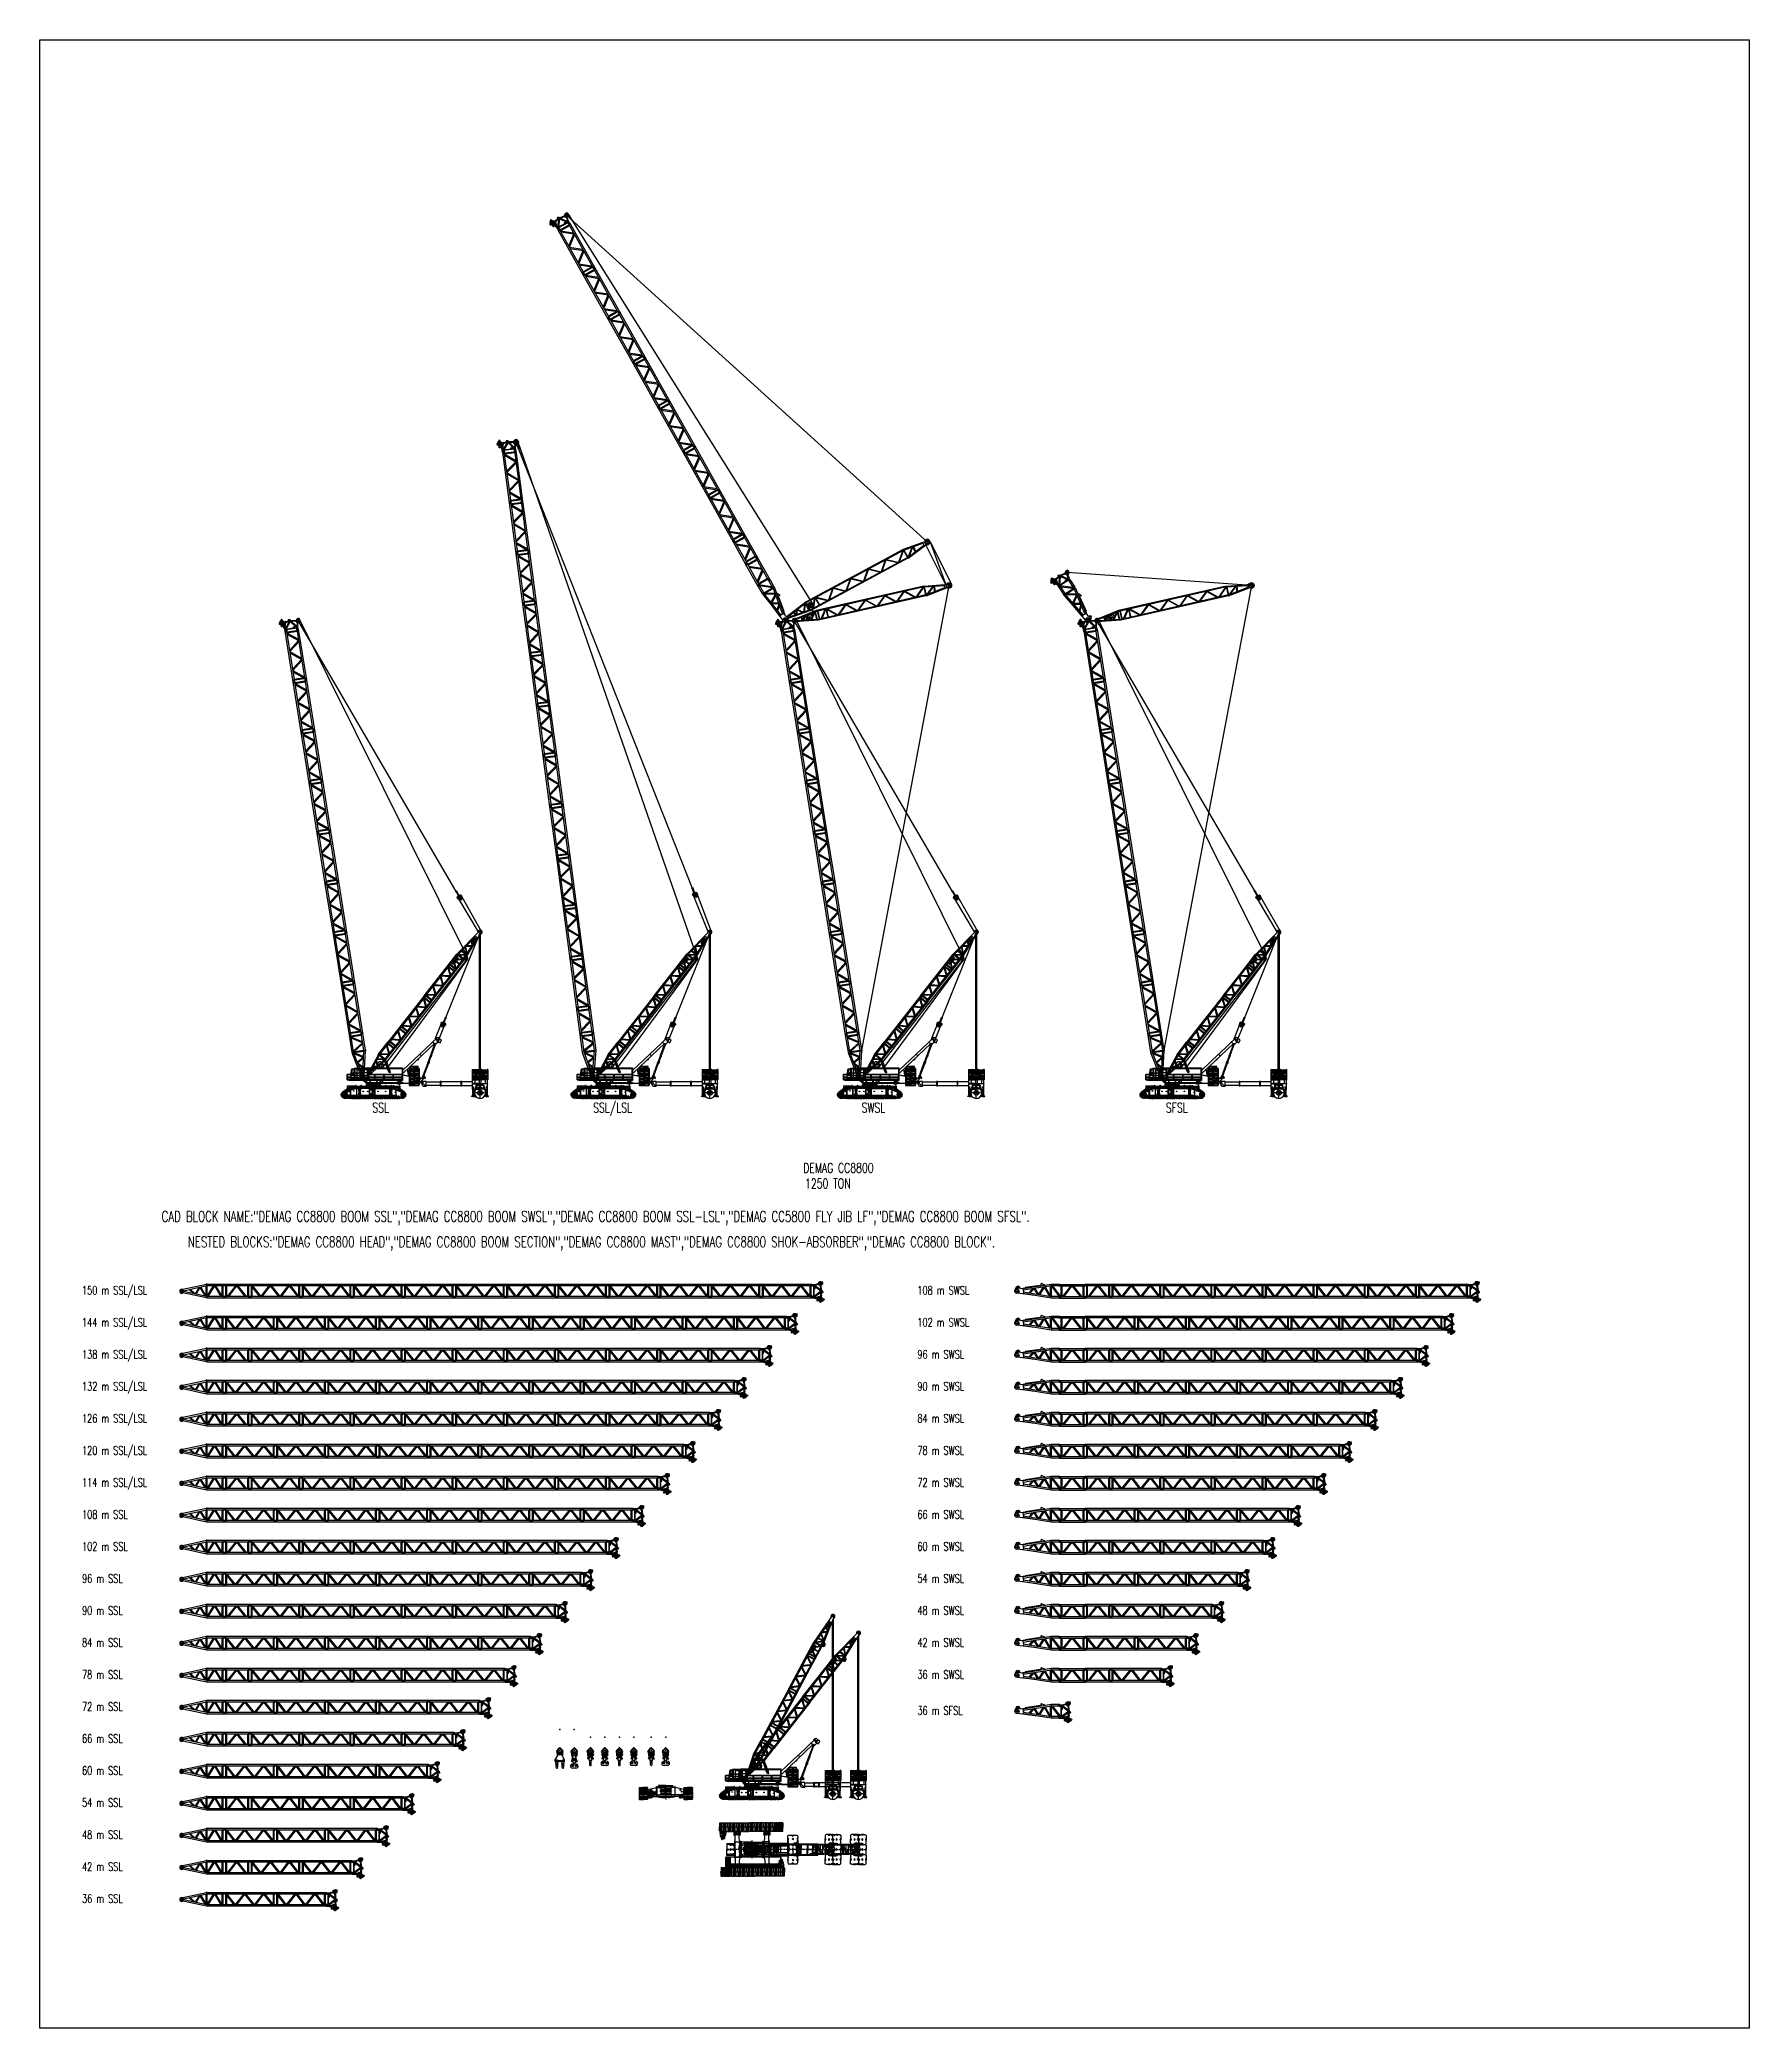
# Model space of a CAD drawing. Header units: millimetres. Extents: x 145 to 546, y 191 to 658.
import ezdxf
from ezdxf.enums import TextEntityAlignment as Align

# ---------------------------------------------------------------- set-up
doc = ezdxf.new("R2010")
doc.units = ezdxf.units.MM
for name, pattern in [('CENTER', [50.8, 31.75, -6.35, 6.35, -6.35]), ('HIDDEN', [9.525, 6.35, -3.175]), ('HIDDEN2', [0.1875, 0.125, -0.0625])]:
    doc.linetypes.add(name, pattern=pattern)
doc.layers.add('Centerline', color=7, linetype='CENTER')
doc.styles.add('RS', font='romans', dxfattribs={"width": 0.7})
pattern_1 = [(180, (529425.91, 291695.01), (2e-13, -79.375), []), (270, (529425.9, 291695), (317.5, 6e-13), [])]

msp = doc.modelspace()

# ---------------------------------------------------------------- texts
at = {"style": 'RS', "width": 0.7}
for s, p in [('SSL', (226.73, 406.83)), ('SSL/LSL', (283.78, 406.83)), ('SWSL', (343.24, 406.83)), ('SFSL', (414.26, 406.83)), ('DEMAG CC8800', (340.51, 392.7)), ('1250 TON', (335.11, 389.04))]:
    msp.add_text(s, height=2.286, dxfattribs=at).set_placement(p, align=Align.MIDDLE_RIGHT)
for s, height, p in [('CAD BLOCK NAME:"DEMAG CC8800 BOOM SSL","DEMAG CC8800 BOOM SWSL","DEMAG CC8800 BOOM SSL-LSL","DEMAG CC5800 FLY JIB LF","DEMAG CC8800 BOOM SFSL". ', 2.5, (173.36, 380.05)), ('NESTED BLOCKS:"DEMAG CC8800 HEAD","DEMAG CC8800 BOOM SECTION","DEMAG CC8800 MAST","DEMAG CC8800 SHOK-ABSORBER","DEMAG CC8800 BLOCK".', 2.5, (179.51, 374.08)), ('150 m SSL/LSL', 2, (154.67, 362.95)), ('108 m SWSL', 2, (350.79, 362.95)), ('144 m SSL/LSL', 2, (154.67, 355.43)), ('102 m SWSL', 2, (350.79, 355.43)), ('138 m SSL/LSL', 2, (154.67, 347.91)), ('96 m SWSL', 2, (350.79, 347.91)), ('132 m SSL/LSL', 2, (154.67, 340.4)), ('90 m SWSL', 2, (350.79, 340.4)), ('126 m SSL/LSL', 2, (154.67, 332.88)), ('84 m SWSL', 2, (350.79, 332.88)), ('120 m SSL/LSL', 2, (154.67, 325.36)), ('78 m SWSL', 2, (350.79, 325.36)), ('114 m SSL/LSL', 2, (154.67, 317.85)), ('72 m SWSL', 2, (350.79, 317.85)), ('108 m SSL', 2, (154.67, 310.33)), ('66 m SWSL', 2, (350.79, 310.33)), ('102 m SSL', 2, (154.67, 302.81)), ('60 m SWSL', 2, (350.79, 302.81)), ('96 m SSL', 2, (154.67, 295.29)), ('54 m SWSL', 2, (350.79, 295.29)), ('90 m SSL', 2, (154.67, 287.78)), ('48 m SWSL', 2, (350.79, 287.78)), ('84 m SSL', 2, (154.67, 280.26)), ('42 m SWSL', 2, (350.79, 280.26)), ('78 m SSL', 2, (154.67, 272.74)), ('36 m SWSL', 2, (350.79, 272.74)), ('72 m SSL', 2, (154.67, 265.23)), ('36 m SFSL', 2, (350.79, 264.29)), ('66 m SSL', 2, (154.67, 257.71)), ('60 m SSL', 2, (154.67, 250.19)), ('54 m SSL', 2, (154.67, 242.68)), ('48 m SSL', 2, (154.67, 235.16)), ('42 m SSL', 2, (154.67, 227.64)), ('36 m SSL', 2, (154.67, 220.12))]:
    msp.add_text(s, height=height, dxfattribs=at).set_placement(p)

# ---------------------------------------------------------------- blocks, each defined once
blk = doc.blocks.new('DEMAG CC8800 HOOK BLOCK 350.0 T WEIGHT-14500 KG SV')
for p, q in [((-756, -3347), (-771, -3347)), ((-771, -3456), (-771, -3347)), ((-756, -3456), (-771, -3456)), ((-756, -3499), (-756, -3304)), ((-665, -3304), (-756, -3304)), ((-665, -3499), (-756, -3499)), ((-624, -3777), (-686, -4082)), ((-607, -3013), (-665, -3013)), ((-665, -3531), (-665, -3013)), ((-642, -3531), (-665, -3531)), ((-642, -3676), (-642, -3090)), ((-624, -3741), (-642, -3676)), ((-598, -3741), (-624, -3741)), ((-598, -3777), (-624, -3777)), ((-609, -3014), (-71, -2509)), ((-598, -4088), (-598, -3596)), ((-520, -3596), (-598, -3596)), ((-520, -4088), (-598, -4088)), ((-520, -4088), (-520, -3596)), ((-520, -3741), (-507, -3741)), ((-494, -3777), (-520, -3777)), ((-502, -4860), (-502, -4536)), ((-463, -4536), (-502, -4536)), ((-431, -4315), (-496, -4315)), ((-494, -3777), (-345, -3932)), ((-480, -4768), (-480, -4628)), ((-463, -4628), (-480, -4628)), ((-463, -5034), (-463, -4335)), ((-431, -4335), (-463, -4335)), ((-431, -4419), (-463, -4419)), ((-431, -4918), (-431, -4088)), ((-366, -4088), (-431, -4088)), ((-366, -4918), (-366, -4088)), ((-366, -4315), (-353, -4315)), ((-334, -4335), (-366, -4335)), ((-334, -4419), (-366, -4419)), ((-334, -5034), (-334, -4291)), ((-334, -4291), (334, -4291)), ((334, -4552), (-334, -4552)), ((298, -3649), (-298, -3649)), ((298, -3952), (-298, -3952)), ((-272, -3934), (-272, -3649)), ((272, -3934), (-272, -3934)), ((-214, -4237), (214, -4237)), ((609, -3014), (71, -2509)), ((272, -3934), (272, -3649)), ((334, -5034), (334, -4291)), ((334, -4335), (366, -4335)), ((334, -4419), (366, -4419)), ((494, -3777), (345, -3932)), ((366, -4315), (353, -4315)), ((366, -4918), (366, -4088)), ((431, -4088), (366, -4088)), ((431, -4918), (431, -4088)), ((431, -4315), (496, -4315)), ((431, -4335), (463, -4335)), ((431, -4419), (463, -4419)), ((463, -5034), (463, -4335)), ((463, -4536), (502, -4536)), ((463, -4628), (480, -4628)), ((480, -4768), (480, -4628)), ((520, -3777), (494, -3777)), ((502, -4860), (502, -4536)), ((520, -3741), (507, -3741)), ((520, -4088), (520, -3596)), ((598, -3596), (520, -3596)), ((598, -4088), (520, -4088)), ((598, -4088), (598, -3596)), ((598, -3741), (624, -3741)), ((624, -3777), (598, -3777)), ((607, -3013), (665, -3013)), ((624, -3741), (642, -3676)), ((624, -3777), (686, -4082)), ((642, -3676), (642, -3090)), ((642, -3531), (665, -3531)), ((665, -3531), (665, -3013)), ((665, -3304), (756, -3304)), ((665, -3499), (756, -3499)), ((756, -3499), (756, -3304)), ((756, -3347), (771, -3347)), ((756, -3456), (771, -3456)), ((771, -3456), (771, -3347)), ((-334, -5034), (-723, -5034)), ((-463, -4879), (-567, -4879)), ((-463, -4860), (-502, -4860)), ((-463, -4768), (-480, -4768)), ((-334, -4918), (-463, -4918)), ((-366, -4879), (-431, -4879)), ((334, -4843), (-334, -4843)), ((-292, -5446), (-292, -4843)), ((292, -5446), (-292, -5446)), ((-181, -6225), (-181, -5446)), ((-181, -6225), (-63, -5701)), ((-131, -6592), (-181, -6234)), ((67, -6648), (-67, -6648)), ((181, -6225), (63, -5701)), ((131, -6592), (181, -6234)), ((181, -6225), (181, -5446)), ((292, -5446), (292, -4843)), ((463, -4918), (334, -4918)), ((334, -5034), (723, -5034)), ((366, -4879), (431, -4879)), ((463, -4768), (480, -4768)), ((463, -4860), (502, -4860)), ((463, -4879), (567, -4879))]:
    blk.add_line(p, q)
at = {"color": 1, "linetype": 'HIDDEN'}
for radius in [489, 424]:
    blk.add_circle((0, -3142), radius, dxfattribs=at)
for centre, radius in [((0, -3142), 90.7), ((0, -2585), 32.8)]:
    blk.add_circle(centre, radius)
for centre, radius, start, end in [((-496, -4121), 194, 168.46299, 270), ((-538, -3090), 104, 133.19365, 180), ((-303, -3921), 272, 88.94506, 138.57965), ((-209, -4410), 173, 88.20402, 146.71103), ((-298, -3888), 64.8, 223.91908, 270), ((0, -2585), 130, 170.06354, 9.93646), ((0, -2585), 104, 46.80635, 133.19365), ((209, -4410), 173, 33.28897, 91.79598), ((303, -3921), 272, 41.42035, 91.05494), ((298, -3888), 64.8, 270, 316.08092), ((496, -4121), 194, 270, 11.53701), ((538, -3090), 104, 0, 46.80635), ((538, -3090), 104, 0, 46.80635), ((-567, -5034), 156, 90, 180), ((-117, -6225), 64.8, 180, 187.92967), ((-67, -6583), 64.8, 187.92967, 270), ((0, -5715), 64.8, 12.71007, 167.28993), ((67, -6583), 64.8, 270, 352.07033), ((117, -6225), 64.8, 352.07033, 0), ((567, -5034), 156, 0, 90)]:
    blk.add_arc(centre, radius, start, end)
for p in [(0, 0), (0, -6000)]:
    blk.add_point(p)
blk = doc.blocks.new('DEMAG CC8800 HOOK BLOCK 350.0 T WEIGHT-14500 KG FV')
for p, q in [((-756, -3347), (-771, -3347)), ((-771, -3456), (-771, -3347)), ((-756, -3456), (-771, -3456)), ((-756, -3499), (-756, -3304)), ((-665, -3304), (-756, -3304)), ((-665, -3499), (-756, -3499)), ((-624, -3777), (-686, -4082)), ((-607, -3013), (-665, -3013)), ((-665, -3531), (-665, -3013)), ((-642, -3531), (-665, -3531)), ((-642, -3676), (-642, -3090)), ((-624, -3741), (-642, -3676)), ((-598, -3741), (-624, -3741)), ((-598, -3777), (-624, -3777)), ((-609, -3014), (-71, -2509)), ((-598, -4088), (-598, -3596)), ((-520, -3596), (-598, -3596)), ((-520, -4088), (-598, -4088)), ((-520, -4088), (-520, -3596)), ((-520, -3741), (-507, -3741)), ((-494, -3777), (-520, -3777)), ((-463, -4536), (-502, -4536)), ((-502, -4860), (-502, -4536)), ((-431, -4315), (-496, -4315)), ((-494, -3777), (-345, -3932)), ((-480, -4768), (-480, -4628)), ((-463, -4628), (-480, -4628)), ((-463, -5034), (-463, -4335)), ((-431, -4335), (-463, -4335)), ((-431, -4419), (-463, -4419)), ((-431, -4918), (-431, -4088)), ((-366, -4088), (-431, -4088)), ((-366, -4918), (-366, -4088)), ((-366, -4315), (-353, -4315)), ((-334, -4335), (-366, -4335)), ((-334, -4419), (-366, -4419)), ((-334, -5034), (-334, -4291)), ((-334, -4291), (334, -4291)), ((334, -4552), (-334, -4552)), ((298, -3649), (-298, -3649)), ((298, -3952), (-298, -3952)), ((-272, -3934), (-272, -3649)), ((272, -3934), (-272, -3934)), ((-214, -4237), (214, -4237)), ((609, -3014), (71, -2509)), ((272, -3934), (272, -3649)), ((334, -5034), (334, -4291)), ((334, -4335), (366, -4335)), ((334, -4419), (366, -4419)), ((494, -3777), (345, -3932)), ((366, -4315), (353, -4315)), ((366, -4918), (366, -4088)), ((431, -4088), (366, -4088)), ((431, -4918), (431, -4088)), ((431, -4315), (496, -4315)), ((431, -4335), (463, -4335)), ((431, -4419), (463, -4419)), ((463, -5034), (463, -4335)), ((463, -4536), (502, -4536)), ((463, -4628), (480, -4628)), ((480, -4768), (480, -4628)), ((520, -3777), (494, -3777)), ((502, -4860), (502, -4536)), ((520, -3741), (507, -3741)), ((520, -4088), (520, -3596)), ((598, -3596), (520, -3596)), ((598, -4088), (520, -4088)), ((598, -4088), (598, -3596)), ((598, -3741), (624, -3741)), ((624, -3777), (598, -3777)), ((607, -3013), (665, -3013)), ((624, -3741), (642, -3676)), ((624, -3777), (686, -4082)), ((642, -3676), (642, -3090)), ((642, -3531), (665, -3531)), ((665, -3531), (665, -3013)), ((665, -3304), (756, -3304)), ((665, -3499), (756, -3499)), ((756, -3499), (756, -3304)), ((756, -3347), (771, -3347)), ((756, -3456), (771, -3456)), ((771, -3456), (771, -3347)), ((-334, -5034), (-723, -5034)), ((-659, -5695), (-606, -5661)), ((-463, -4879), (-567, -4879)), ((-564, -5952), (-507, -5731)), ((-463, -4860), (-502, -4860)), ((-463, -4768), (-480, -4768)), ((-334, -4918), (-463, -4918)), ((-366, -4879), (-431, -4879)), ((376, -6648), (-376, -6648)), ((334, -4843), (-334, -4843)), ((-292, -5446), (-292, -4843)), ((292, -5446), (-292, -5446)), ((-181, -6000), (-181, -5446)), ((181, -6000), (181, -5446)), ((292, -5446), (292, -4843)), ((463, -4918), (334, -4918)), ((334, -5034), (723, -5034)), ((366, -4879), (431, -4879)), ((463, -4768), (480, -4768)), ((463, -4860), (502, -4860)), ((463, -4879), (567, -4879)), ((564, -5952), (507, -5731)), ((659, -5695), (606, -5661))]:
    blk.add_line(p, q)
at = {"color": 1, "linetype": 'HIDDEN'}
for radius in [489, 424]:
    blk.add_circle((0, -3142), radius, dxfattribs=at)
for centre, radius in [((0, -3142), 90.7), ((0, -2585), 32.8)]:
    blk.add_circle(centre, radius)
for centre, radius, start, end in [((-496, -4121), 194, 168.46299, 270), ((-538, -3090), 104, 133.19365, 180), ((-303, -3921), 272, 88.94506, 138.57965), ((-209, -4410), 173, 88.20402, 146.71103), ((-298, -3888), 64.8, 223.91908, 270), ((0, -2585), 130, 170.06354, 9.93646), ((0, -2585), 104, 46.80635, 133.19365), ((209, -4410), 173, 33.28897, 91.79598), ((303, -3921), 272, 41.42035, 91.05494), ((298, -3888), 64.8, 270, 316.08092), ((496, -4121), 194, 270, 11.53701), ((538, -3090), 104, 0, 46.80635), ((538, -3090), 104, 0, 46.80635), ((-376, -6130), 518, 123.08281, 270), ((-567, -5034), 156, 90, 180), ((-570, -5715), 64.8, 345.59976, 123.08281), ((-376, -6000), 194, 165.59976, 0), ((376, -6000), 194, 180, 14.40024), ((376, -6130), 518, 270, 56.91719), ((570, -5715), 64.8, 56.91719, 194.40024), ((567, -5034), 156, 0, 90)]:
    blk.add_arc(centre, radius, start, end)
for p in [(0, 0), (-376, -6000), (376, -6000)]:
    blk.add_point(p)
blk = doc.blocks.new('DEMAG CC8800 PLATFORM SV')
for p, q in [((14248, 9592), (7060, 2779)), ((15081, 11094), (10890, 7121)), ((13426, 6873), (14409, 9555)), ((13596, 6811), (14552, 9421)), ((13892, 9967), (14249, 9591)), ((14511, 9447), (14384, 9581)), ((15233, 9994), (14652, 9443)), ((15437, 10720), (14857, 10170)), ((14857, 10170), (15610, 9818)), ((15081, 11094), (15437, 10720)), ((15461, 10709), (15145, 10036)), ((15913, 10504), (15437, 10720)), ((15610, 9818), (15913, 10504)), ((10868, 7145), (6812, 3301)), ((10332, 5881), (10451, 5810)), ((10468, 6009), (10531, 5887)), ((11246, 6746), (10868, 7145)), ((11586, 1849), (12711, 4920)), ((11755, 1787), (12880, 4858)), ((12703, 5130), (12752, 5263)), ((12888, 5405), (13311, 6558)), ((13071, 5153), (13015, 4998)), ((13058, 5343), (13480, 6496)), ((-6184, 1171), (-5376, 1171)), ((-6184, 1079), (-5376, 1079)), ((-6184, 1079), (-5405, 971)), ((-6133, 1171), (-6133, 1079)), ((-5413, 1171), (-5413, 1079)), ((-5405, 1079), (-5405, 940)), ((-2407, 940), (-5405, 940)), ((-5376, 1108), (-5102, 1108)), ((-5350, 2390), (-5114, 3719)), ((-5350, 1171), (-5350, 2337)), ((-5307, 2420), (-4808, 2761)), ((-5297, 1171), (-5297, 2315)), ((-5297, 1642), (-3217, 1642)), ((-3217, 1566), (-5297, 1566)), ((-5297, 1506), (-4852, 1506)), ((-5253, 2398), (-4786, 2718)), ((-5132, 3619), (-4490, 3672)), ((-5114, 3719), (-3568, 3846)), ((-5065, 1108), (-4852, 1108)), ((-4796, 1506), (-3255, 1506)), ((-4796, 1108), (-3255, 1108)), ((-4752, 2778), (-3260, 2778)), ((-4729, 2736), (-3317, 2736)), ((-2673, 3764), (-4572, 3764)), ((-4490, 2778), (-4490, 3764)), ((-4490, 2137), (-4490, 2736)), ((-4490, 1642), (-4490, 2092)), ((-4475, 1024), (-4237, 1024)), ((-2673, 3667), (-4397, 3667)), ((-4397, 3667), (-4397, 2778)), ((-4397, 2736), (-4397, 2137)), ((-4397, 2092), (-4397, 1642)), ((-3925, 3667), (-3925, 2778)), ((-3925, 2736), (-3925, 2137)), ((-3925, 2092), (-3925, 1642)), ((-3855, 2657), (-3855, 2517)), ((-3568, 3846), (-2673, 3846)), ((-3217, 2636), (-3217, 2137)), ((-3217, 2092), (-3217, 1566)), ((-3205, 1506), (-3160, 1506)), ((-3160, 2678), (-3160, 1506)), ((-3105, 2678), (-3105, 1506)), ((-1546, 1506), (-3105, 1506)), ((-3055, 1108), (-1546, 1108)), ((-3048, 2636), (-3048, 2137)), ((-3048, 2092), (-3048, 1566)), ((-3048, 1642), (-1241, 1642)), ((-3048, 1566), (-1241, 1566)), ((-1523, 2778), (-3005, 2778)), ((-2995, 3667), (-2995, 2778)), ((-2995, 2724), (-2995, 2137)), ((-2995, 2092), (-2995, 1642)), ((-1549, 2736), (-2948, 2736)), ((-2673, 3846), (-2673, 3901)), ((-2673, 3901), (6812, 3901)), ((-2673, 3846), (-2673, 2778)), ((-2673, 3781), (6812, 3781)), ((-2673, 2736), (-2673, 2137)), ((-2673, 2092), (-2673, 1642)), ((-2556, 3781), (-2556, 2778)), ((-2556, 2736), (-2556, 2137)), ((-2556, 2092), (-2556, 1642)), ((-1756, 282), (-2407, 940)), ((6812, 940), (-2407, 940)), ((-2308, 3781), (-2308, 3646)), ((-2308, 3646), (-1491, 3646)), ((-2308, 3602), (-2308, 2778)), ((-2308, 3602), (-1491, 3602)), ((-2308, 3547), (-1491, 3547)), ((-2308, 3472), (-2276, 3472)), ((-2308, 2736), (-2308, 2137)), ((-2308, 2092), (-2308, 1642)), ((-1719, 372), (-2282, 940)), ((-2276, 3515), (-2276, 2778)), ((-2276, 3515), (-2223, 3515)), ((-2276, 2736), (-2276, 2137)), ((-2276, 2092), (-2276, 1642)), ((-2223, 3515), (-2223, 3547)), ((-1797, 760), (-1969, 940)), ((-1745, 781), (-1898, 940)), ((5946, 372), (-1845, 372)), ((-1797, 760), (-1797, 451)), ((-1756, 282), (5946, 282)), ((-1745, 781), (-1745, 399)), ((-1662, 940), (-1662, 372)), ((-1635, 940), (-1635, 372)), ((-1577, 0), (-1577, 282)), ((-1577, 0), (1577, 0)), ((-1576, 3515), (-1576, 3547)), ((-1576, 3515), (-1522, 3515)), ((-1522, 3515), (-1522, 2778)), ((-1522, 2732), (-1522, 2137)), ((-1522, 2092), (-1522, 1642)), ((-1491, 3781), (-1491, 3646)), ((-1491, 3602), (-1491, 2773)), ((-1491, 2717), (-1491, 2137)), ((-1491, 2092), (-1491, 1642)), ((-1490, 1108), (6812, 1108)), ((-1267, 2475), (-1475, 2703)), ((-1214, 2487), (-1449, 2746)), ((-1241, 2137), (-1241, 2407)), ((-1241, 1370), (-1241, 2092)), ((-1093, 3781), (-1093, 2363)), ((-1050, 1270), (-1050, 1171)), ((-1042, 3781), (-1042, 2401)), ((-911, 940), (-911, 372)), ((-853, 940), (-853, 372)), ((-796, 940), (-796, 372)), ((187, 1270), (187, 1171)), ((592, 1024), (826, 1024)), ((1577, 0), (1577, 282)), ((1976, 372), (1976, 282)), ((1976, 327), (5946, 327)), ((5251, 282), (6013, 76)), ((5668, 1024), (5902, 1024)), ((5946, 282), (5946, 372)), ((6013, 76), (6172, 76)), ((6054, 940), (6053, 700)), ((6093, 601), (6111, 672)), ((6153, 940), (6151, 698)), ((6151, 698), (6262, 698)), ((6152, 754), (6288, 754)), ((6934, 282), (6172, 76)), ((6262, 698), (6288, 754)), ((6262, 698), (6858, 367)), ((6288, 754), (6905, 412)), ((6547, 349), (6547, 279)), ((6694, 3781), (6694, 2381)), ((6812, 3901), (6812, 940)), ((7060, 2779), (6812, 3041)), ((7060, 2779), (6812, 2609)), ((6812, 2312), (8392, 2033)), ((6812, 2257), (8392, 1978)), ((6858, 367), (6905, 412)), ((6858, 367), (6858, 349)), ((6896, 337), (8392, 337)), ((6896, 281), (8392, 281)), ((6905, 412), (6905, 349)), ((7905, 3580), (8138, 2276)), ((7996, 3666), (8240, 2295)), ((8284, 2303), (8098, 2269)), ((8098, 2269), (8132, 2079)), ((8284, 2303), (8331, 2044)), ((8392, 3736), (8537, 3736)), ((8392, 3736), (8392, 3625)), ((8392, 3658), (8602, 3658)), ((8392, 3625), (9387, 3625)), ((8392, 3625), (8392, 3315)), ((8392, 3282), (9387, 3282)), ((8392, 3282), (8392, 2989)), ((8392, 2956), (8392, 2647)), ((8392, 2956), (9387, 2956)), ((8392, 2614), (8392, 2304)), ((8392, 2614), (9387, 2614)), ((8392, 2271), (9387, 2271)), ((8392, 2271), (8392, 1962)), ((8392, 1929), (9387, 1929)), ((8392, 1929), (8392, 1619)), ((8392, 1586), (9387, 1586)), ((8392, 1586), (8392, 1277)), ((8392, 1244), (9387, 1244)), ((8392, 1244), (8392, 934)), ((8392, 902), (9387, 902)), ((8392, 902), (8392, 592)), ((8392, 559), (9387, 559)), ((8392, 559), (8392, 250)), ((8392, 217), (9387, 217)), ((8392, 217), (8392, -93)), ((8425, 3282), (9341, 3282)), ((8425, 2956), (9341, 2956)), ((8425, 2614), (9341, 2614)), ((8425, 2271), (9341, 2271)), ((8425, 1929), (9341, 1929)), ((8425, 1586), (9341, 1586)), ((8425, 1244), (9341, 1244)), ((8425, 902), (9341, 902)), ((8425, 559), (9341, 559)), ((8425, 217), (9341, 217)), ((8525, 3625), (8525, -126)), ((8537, 3736), (8602, 3658)), ((8602, 3658), (8602, 3625)), ((8643, 4294), (8771, 4294)), ((8643, 4294), (8643, 3625)), ((8643, 4225), (8829, 4225)), ((9961, 4206), (8643, 4206)), ((8643, 3872), (10478, 3872)), ((9961, 3872), (8643, 3872)), ((8771, 4294), (8845, 4206)), ((9374, 3315), (9374, 3354)), ((9374, 2989), (9374, 3028)), ((9374, 2647), (9374, 2686)), ((9374, 2304), (9374, 2343)), ((9374, 1962), (9374, 2001)), ((9374, 1619), (9374, 1658)), ((9374, 1277), (9374, 1316)), ((9374, 934), (9374, 974)), ((9374, 592), (9374, 631)), ((9374, 250), (9374, 289)), ((9387, 3625), (9387, 3646)), ((9387, 3282), (9387, 3304)), ((9387, 2956), (9387, 2978)), ((9387, 2614), (9387, 2635)), ((9387, 2271), (9387, 2293)), ((9387, 1929), (9387, 1950)), ((9387, 1586), (9387, 1608)), ((9387, 1244), (9387, 1265)), ((9387, 902), (9387, 923)), ((9387, 559), (9387, 581)), ((9387, 217), (9387, 238)), ((9396, 3669), (9444, 3718)), ((9396, 3326), (9444, 3376)), ((9396, 3000), (9444, 3050)), ((9396, 2658), (9444, 2708)), ((9396, 2316), (9444, 2365)), ((9396, 1973), (9444, 2023)), ((9396, 1631), (9444, 1680)), ((9396, 1288), (9444, 1338)), ((9396, 946), (9444, 996)), ((9396, 603), (9444, 653)), ((9396, 261), (9444, 311)), ((9407, 3387), (9567, 3387)), ((9407, 3061), (9567, 3061)), ((9407, 2719), (9567, 2719)), ((9407, 2376), (9567, 2376)), ((9407, 2034), (9567, 2034)), ((9407, 1691), (9567, 1691)), ((9407, 1349), (9567, 1349)), ((9407, 1006), (9567, 1006)), ((9407, 664), (9567, 664)), ((9407, 322), (9567, 322)), ((9468, 3728), (9567, 3728)), ((9468, 3386), (9567, 3386)), ((9468, 3060), (9567, 3060)), ((9468, 2718), (9567, 2718)), ((9468, 2375), (9567, 2375)), ((9468, 2033), (9567, 2033)), ((9468, 1690), (9567, 1690)), ((9468, 1348), (9567, 1348)), ((9468, 1006), (9567, 1006)), ((9468, 663), (9567, 663)), ((9468, 321), (9567, 321)), ((9667, 3728), (9567, 3728)), ((9728, 3387), (9567, 3387)), ((9667, 3386), (9567, 3386)), ((9728, 3061), (9567, 3061)), ((9667, 3060), (9567, 3060)), ((9728, 2719), (9567, 2719)), ((9667, 2718), (9567, 2718)), ((9728, 2376), (9567, 2376)), ((9667, 2375), (9567, 2375)), ((9728, 2034), (9567, 2034)), ((9667, 2033), (9567, 2033)), ((9728, 1691), (9567, 1691)), ((9667, 1690), (9567, 1690)), ((9728, 1349), (9567, 1349)), ((9667, 1348), (9567, 1348)), ((9728, 1006), (9567, 1006)), ((9667, 1006), (9567, 1006)), ((9728, 664), (9567, 664)), ((9667, 663), (9567, 663)), ((9728, 322), (9567, 322)), ((9667, 321), (9567, 321)), ((9738, 3669), (9690, 3718)), ((9738, 3326), (9690, 3376)), ((9738, 3000), (9690, 3050)), ((9738, 2658), (9690, 2708)), ((9738, 2316), (9690, 2365)), ((9738, 1973), (9690, 2023)), ((9738, 1631), (9690, 1680)), ((9738, 1288), (9690, 1338)), ((9738, 946), (9690, 996)), ((9738, 603), (9690, 653)), ((9738, 261), (9690, 311)), ((9747, 3625), (9747, 3646)), ((10742, 3625), (9747, 3625)), ((9747, 3282), (9747, 3304)), ((10742, 3282), (9747, 3282)), ((9747, 2956), (9747, 2978)), ((10742, 2956), (9747, 2956)), ((9747, 2614), (9747, 2635)), ((10742, 2614), (9747, 2614)), ((9747, 2271), (9747, 2293)), ((10742, 2271), (9747, 2271)), ((9747, 1929), (9747, 1950)), ((10742, 1929), (9747, 1929)), ((9747, 1586), (9747, 1608)), ((10742, 1586), (9747, 1586)), ((9747, 1244), (9747, 1265)), ((10742, 1244), (9747, 1244)), ((9747, 902), (9747, 923)), ((10742, 902), (9747, 902)), ((9747, 559), (9747, 581)), ((10742, 559), (9747, 559)), ((9747, 217), (9747, 238)), ((10742, 217), (9747, 217)), ((9761, 3315), (9761, 3354)), ((9761, 2989), (9761, 3028)), ((9761, 2647), (9761, 2686)), ((9761, 2304), (9761, 2343)), ((9761, 1962), (9761, 2001)), ((9761, 1619), (9761, 1658)), ((9761, 1277), (9761, 1316)), ((9761, 934), (9761, 974)), ((9761, 592), (9761, 631)), ((9761, 250), (9761, 289)), ((10709, 3282), (9794, 3282)), ((10709, 2956), (9794, 2956)), ((10709, 2614), (9794, 2614)), ((10709, 2271), (9794, 2271)), ((10709, 1929), (9794, 1929)), ((10709, 1586), (9794, 1586)), ((10709, 1244), (9794, 1244)), ((10709, 902), (9794, 902)), ((10709, 559), (9794, 559)), ((10709, 217), (9794, 217)), ((10002, 4296), (9961, 4206)), ((10073, 4296), (9961, 4206)), ((10002, 3962), (9961, 3872)), ((10073, 3962), (9961, 3872)), ((10002, 4296), (10315, 4296)), ((10002, 3962), (10315, 3962)), ((10244, 4296), (10355, 4206)), ((10244, 3962), (10355, 3872)), ((10315, 4296), (10355, 4206)), ((10315, 3962), (10355, 3872)), ((10478, 4206), (10355, 4206)), ((10478, 3872), (10355, 3872)), ((10478, 3872), (10478, 4206)), ((10478, 3625), (10478, 3872)), ((10598, 3736), (10532, 3658)), ((10742, 3658), (10532, 3658)), ((10532, 3658), (10532, 3625)), ((10742, 3736), (10598, 3736)), ((10610, 3625), (10610, -126)), ((10742, 3736), (10742, 3625)), ((10742, 3625), (10742, 3315)), ((10742, 3282), (10742, 2989)), ((10742, 2956), (10742, 2647)), ((10742, 2614), (10742, 2304)), ((10742, 2271), (10742, 1962)), ((10742, 1929), (10742, 1619)), ((10742, -256), (10742, 1909)), ((10742, 1617), (11766, 1437)), ((10742, 1586), (10742, 1277)), ((10742, 1562), (11719, 1389)), ((10742, 1081), (11185, 1484)), ((10742, 1244), (10742, 934)), ((10742, 902), (10742, 592)), ((10742, 707), (10999, 683)), ((10742, 619), (10781, 564)), ((10742, 562), (10742, 326)), ((10742, 559), (10742, 250)), ((10742, 281), (11033, 456)), ((10780, 455), (10742, 384)), ((10742, 217), (10742, -93)), ((10781, 564), (10780, 455)), ((11160, 598), (11121, 702)), ((11144, 807), (11766, 1437)), ((11235, 1530), (11490, 1762)), ((11490, 1762), (11548, 2028)), ((11548, 2028), (11653, 2031)), ((11766, 1437), (11774, 1637)), ((11773, 1835), (12012, 1588)), ((12222, 1627), (11856, 2061)), ((12012, 1588), (11997, 1525)), ((11997, 1525), (12117, 1383)), ((12117, 1383), (12222, 1627)), ((8392, -33), (8392, -256)), ((9567, -126), (8392, -126)), ((8392, -256), (10742, -256)), ((8392, -256), (9567, -256)), ((8425, -126), (9341, -126)), ((9374, -93), (9374, -54)), ((9407, -21), (9567, -21)), ((9728, -21), (9567, -21)), ((9567, -126), (10742, -126)), ((10742, -256), (9567, -256)), ((9761, -93), (9761, -54)), ((10709, -126), (9794, -126))]:
    blk.add_line(p, q)
for points in [[(-6084, 2425), (-5476, 2425, -0.4142136), (-5376, 2325), (-5376, 1079), (-6184, 1079), (-6184, 2325, -0.4142136)], [(-6039, 2362), (-5530, 2362, -0.4142136), (-5430, 2262), (-5430, 1749), (-6139, 1749), (-6139, 2262, -0.4142136)], [(-1011, 2406), (152, 2406, -0.4142136), (252, 2306), (252, 1171), (-1111, 1171), (-1111, 2306, -0.4142136)], [(-950, 2352), (87, 2352, -0.4142136), (187, 2252), (187, 1751), (-1050, 1751), (-1050, 2252, -0.4142136)], [(446, 2407), (2325, 2407, -0.4142136), (2425, 2307), (2425, 1171), (346, 1171), (346, 2307, -0.4142136)], [(512, 2351), (2254, 2351, -0.4142136), (2354, 2251), (2354, 1751), (412, 1751), (412, 2251, -0.4142136)], [(2597, 2407), (4476, 2407, -0.4142136), (4576, 2307), (4576, 1171), (2497, 1171), (2497, 2307, -0.4142136)], [(2663, 2351), (4405, 2351, -0.4142136), (4505, 2251), (4505, 1751), (2563, 1751), (2563, 2251, -0.4142136)], [(4748, 2407), (6627, 2407, -0.4142136), (6727, 2307), (6727, 1171), (4648, 1171), (4648, 2307, -0.4142136)], [(4814, 2351), (6557, 2351, -0.4142136), (6657, 2251), (6657, 1751), (4714, 1751), (4714, 2251, -0.4142136)]]:
    blk.add_lwpolyline(points, format="xyb", close=True)
for points in [[(-6139, 1695), (-5431, 1695), (-5431, 1226), (-6139, 1226)], [(-5102, 1370), (-5065, 1370), (-5065, 997), (-5102, 997)], [(-5065, 1370), (-4852, 1370), (-4852, 1328), (-5065, 1328)], [(-5065, 1288), (-4852, 1288), (-4852, 1253), (-5065, 1253)], [(-4852, 997), (-4796, 997), (-4796, 1565), (-4852, 1565)], [(-4475, 1108), (-4237, 1108), (-4237, 940), (-4475, 940)], [(-3918, 2682), (-3707, 2682), (-3707, 2481), (-3918, 2481)], [(-1050, 1707), (187, 1707), (187, 1270), (-1050, 1270)], [(412, 1707), (2356, 1707), (2356, 1269), (412, 1269)], [(592, 1108), (826, 1108), (826, 940), (592, 940)], [(736, 940), (779, 940), (779, 372), (736, 372)], [(1542, 940), (1589, 940), (1589, 372), (1542, 372)], [(2048, 940), (2097, 940), (2097, 372), (2048, 372)], [(2563, 1707), (4508, 1707), (4508, 1269), (2563, 1269)], [(4715, 1707), (6659, 1707), (6659, 1269), (4715, 1269)], [(5668, 1108), (5902, 1108), (5902, 940), (5668, 940)], [(6423, 349), (7917, 349), (7917, 279), (6423, 279)]]:
    blk.add_lwpolyline(points, close=True)
for points in [[(-5102, 1135), (-5376, 1135), (-5376, 1171), (-5102, 1171)], [(-3217, 2092), (-5297, 2092), (-5297, 2137), (-3217, 2137)], [(-5065, 1171), (-4852, 1171)], [(-4852, 1135), (-5065, 1135)], [(-3255, 1436), (-4796, 1436), (-4796, 1473), (-3255, 1473)], [(-4796, 1171), (-3255, 1171)], [(-3255, 1135), (-4796, 1135)], [(-3255, 1506), (-3255, 1473)], [(-3255, 1436), (-3255, 1057), (-3205, 1057), (-3205, 1506)], [(-1546, 1436), (-3055, 1436), (-3055, 1057), (-3105, 1057), (-3105, 1506)], [(-3105, 1473), (-1546, 1473)], [(-3055, 1171), (-1546, 1171)], [(-1546, 1135), (-3055, 1135)], [(-1241, 2137), (-3048, 2137)], [(-3048, 2092), (-1241, 2092)], [(-2364, 2778), (-2364, 3781), (-1434, 3781), (-1434, 2730)], [(-2364, 2137), (-2364, 2736)], [(-1434, 2092), (-1434, 1642), (-2364, 1642), (-2364, 2092)], [(-1490, 1253), (-1490, 997), (-1546, 997), (-1546, 1565), (-1490, 1565), (-1490, 1370)], [(-1188, 2420), (-1188, 1171), (6812, 1171), (6812, 1135), (-1490, 1135)], [(-1241, 1370), (-1490, 1370)], [(-1490, 1328), (-1490, 1288)], [(-1490, 1328), (-1277, 1328)], [(-1277, 1288), (-1490, 1288)], [(-1490, 1253), (-1277, 1253)], [(-1490, 1171), (-1469, 1171)], [(-1490, 1171), (-1277, 1171)], [(-1434, 2658), (-1434, 2137)], [(-1277, 1328), (-1277, 1288)], [(-1277, 1253), (-1277, 1171)]]:
    blk.add_lwpolyline(points)
for points in [[(-4532, 2778), (-4532, 3560, 0.4384356), (-4640, 3660), (-4910, 3638, 0.3457607), (-5000, 3554), (-5157, 2567, 0.1095276), (-5154, 2524, 0.1095276)], [(-5130, 2482, 0.2043418), (-5058, 2452), (-4632, 2452, 0.4142136), (-4532, 2552), (-4532, 2736)], [(-3786, 2778, -0.2391867), (-3827, 2859), (-3827, 3467, -0.4142136), (-3727, 3567), (-3186, 3567, -0.4142136), (-3086, 3467), (-3086, 2859, -0.4142136), (-3186, 2759), (-3201, 2759)]]:
    blk.add_lwpolyline(points, format="xyb")
for centre, radius in [((14530, 9626), 63.7), ((14879, 10547), 132), ((10471, 5870), 28.7), ((12861, 5069), 63.7), ((12906, 5192), 63.7), ((13445, 6661), 63.7), ((-2611, 1969), 188), ((-900, 2715), 126), ((3797, 2900), 129), ((6093, 332), 110), ((9566, 4037), 118), ((10337, 1623), 452), ((10999, 567), 164), ((10999, 567), 51.1), ((11604, 1637), 63.7)]:
    blk.add_circle(centre, radius)
for centre, radius, start, end in [((14286, 9625), 50, 223.47141, 308.449), ((14348, 9547), 50, 43.47141, 128.449), ((14879, 10547), 452, 78.32469, 188.61813), ((14584, 9516), 100, 223.47141, 313.47141), ((10481, 5860), 57.5, 238.7804, 28.16241), ((12862, 5070), 169, 159.3966, 204.63402), ((12613, 4956), 104, 339.88314, 24.63402), ((12906, 5192), 170, 333.24476, 164.45965), ((12907, 5193), 169, 115.13227, 163.81989), ((12790, 5441), 104, 295.13227, 339.88314), ((12978, 4822), 104, 115.13227, 159.88314), ((12862, 5070), 169, 295.13227, 345.26207), ((13156, 5307), 104, 159.88314, 204.63402), ((12907, 5193), 169, 333.68014, 24.63402), ((13445, 6661), 169, 115.13227, 24.63402), ((13328, 6909), 104, 295.13227, 339.88314), ((13694, 6776), 104, 159.88314, 204.63402), ((-5250, 2337), 100, 124.41223, 180), ((-5197, 2315), 100, 124.41223, 180), ((-4752, 2678), 100, 90, 124.41223), ((-4729, 2636), 100, 90, 124.41223), ((-3317, 2636), 100, 0, 90), ((-3260, 2678), 100, 0, 90), ((-3005, 2678), 100, 90, 180), ((-2948, 2636), 100, 90, 180), ((-1549, 2636), 100, 42.32376, 90), ((-1523, 2678), 100, 42.32376, 90), ((-1341, 2407), 100, 0, 42.32376), ((-1288, 2420), 100, 0, 42.32376), ((6093, 332), 509, 94.39872, 175.4996), ((6093, 332), 370, 96.08667, 173.80269), ((6093, 332), 340, 350.99174, 173.25808), ((6093, 332), 268, 90, 171.43828), ((6093, 332), 370, 351.72178, 80.86029), ((6093, 332), 509, 36.53865, 83.28959), ((6093, 332), 509, 353.99284, 23.06687), ((8425, 3315), 32.9, 180, 270), ((8425, 2989), 32.9, 180, 270), ((8425, 2647), 32.9, 180, 270), ((8425, 2304), 32.9, 180, 270), ((8425, 1962), 32.9, 180, 270), ((8425, 1619), 32.9, 180, 270), ((8425, 1277), 32.9, 180, 270), ((8425, 934), 32.9, 180, 270), ((8425, 934), 32.9, 180, 270), ((8425, 592), 32.9, 180, 270), ((8425, 592), 32.9, 180, 270), ((8425, 250), 32.9, 180, 270), ((8425, 250), 32.9, 180, 270), ((9341, 3315), 32.9, 270, 0), ((9341, 2989), 32.9, 270, 0), ((9341, 2647), 32.9, 270, 0), ((9341, 2304), 32.9, 270, 0), ((9341, 1962), 32.9, 270, 0), ((9341, 1619), 32.9, 270, 0), ((9341, 1277), 32.9, 270, 0), ((9341, 934), 32.9, 270, 0), ((9341, 592), 32.9, 270, 0), ((9341, 250), 32.9, 270, 0), ((9407, 3354), 32.9, 90, 180), ((9407, 3028), 32.9, 90, 180), ((9407, 2686), 32.9, 90, 180), ((9407, 2343), 32.9, 90, 180), ((9407, 2001), 32.9, 90, 180), ((9407, 1658), 32.9, 90, 180), ((9407, 1316), 32.9, 90, 180), ((9407, 974), 32.9, 90, 180), ((9407, 631), 32.9, 90, 180), ((9407, 289), 32.9, 90, 180), ((9420, 3646), 32.9, 135.93242, 180), ((9420, 3304), 32.9, 135.93242, 180), ((9420, 2978), 32.9, 135.93242, 180), ((9420, 2635), 32.9, 135.93242, 180), ((9420, 2293), 32.9, 135.93242, 180), ((9420, 1950), 32.9, 135.93242, 180), ((9420, 1608), 32.9, 135.93242, 180), ((9420, 1265), 32.9, 135.93242, 180), ((9420, 923), 32.9, 135.93242, 180), ((9420, 581), 32.9, 135.93242, 180), ((9420, 238), 32.9, 135.93242, 180), ((9468, 3696), 32.9, 90, 135.93242), ((9468, 3353), 32.9, 90, 135.93242), ((9468, 3027), 32.9, 90, 135.93242), ((9468, 2685), 32.9, 90, 135.93242), ((9468, 2342), 32.9, 90, 135.93242), ((9468, 2000), 32.9, 90, 135.93242), ((9468, 1657), 32.9, 90, 135.93242), ((9468, 1315), 32.9, 90, 135.93242), ((9468, 973), 32.9, 90, 135.93242), ((9468, 630), 32.9, 90, 135.93242), ((9468, 288), 32.9, 90, 135.93242), ((9566, 3703), 118, 10.71092, 170.36674), ((9667, 3696), 32.9, 44.06758, 90), ((9667, 3353), 32.9, 44.06758, 90), ((9667, 3027), 32.9, 44.06758, 90), ((9667, 2685), 32.9, 44.06758, 90), ((9667, 2342), 32.9, 44.06758, 90), ((9667, 2000), 32.9, 44.06758, 90), ((9667, 1657), 32.9, 44.06758, 90), ((9667, 1315), 32.9, 44.06758, 90), ((9667, 973), 32.9, 44.06758, 90), ((9667, 630), 32.9, 44.06758, 90), ((9667, 288), 32.9, 44.06758, 90), ((9728, 3354), 32.9, 0, 90), ((9728, 3028), 32.9, 0, 90), ((9728, 2686), 32.9, 0, 90), ((9728, 2343), 32.9, 0, 90), ((9728, 2001), 32.9, 0, 90), ((9728, 1658), 32.9, 0, 90), ((9728, 1316), 32.9, 0, 90), ((9728, 974), 32.9, 0, 90), ((9728, 631), 32.9, 0, 90), ((9728, 289), 32.9, 0, 90), ((9715, 3646), 32.9, 0, 44.06758), ((9715, 3304), 32.9, 0, 44.06758), ((9715, 2978), 32.9, 0, 44.06758), ((9715, 2635), 32.9, 0, 44.06758), ((9715, 2293), 32.9, 0, 44.06758), ((9715, 1950), 32.9, 0, 44.06758), ((9715, 1608), 32.9, 0, 44.06758), ((9715, 1265), 32.9, 0, 44.06758), ((9715, 923), 32.9, 0, 44.06758), ((9715, 581), 32.9, 0, 44.06758), ((9715, 238), 32.9, 0, 44.06758), ((9794, 3315), 32.9, 180, 270), ((9794, 2989), 32.9, 180, 270), ((9794, 2647), 32.9, 180, 270), ((9794, 2304), 32.9, 180, 270), ((9794, 1962), 32.9, 180, 270), ((9794, 1619), 32.9, 180, 270), ((9794, 1277), 32.9, 180, 270), ((9794, 934), 32.9, 180, 270), ((9794, 592), 32.9, 180, 270), ((9794, 250), 32.9, 180, 270), ((10709, 3315), 32.9, 270, 0), ((10709, 2989), 32.9, 270, 0), ((10709, 2647), 32.9, 270, 0), ((10709, 2304), 32.9, 270, 0), ((10709, 1962), 32.9, 270, 0), ((10709, 1619), 32.9, 270, 0), ((10709, 1277), 32.9, 270, 0), ((10709, 934), 32.9, 270, 0), ((10709, 592), 32.9, 270, 0), ((10709, 250), 32.9, 270, 0), ((10999, 567), 116, 287.02435, 90), ((11215, 737), 100, 135.34882, 200.38234), ((11604, 1637), 169, 115.13227, 24.63402), ((11488, 1885), 104, 295.13227, 339.88314), ((11853, 1751), 104, 159.88314, 204.63402), ((8425, -93), 32.9, 180, 270), ((9341, -93), 32.9, 270, 0), ((9407, -54), 32.9, 90, 180), ((9728, -54), 32.9, 0, 90), ((9794, -93), 32.9, 180, 270), ((10709, -93), 32.9, 270, 0)]:
    blk.add_arc(centre, radius, start, end)
for p in [(-2611, 1969), (-900, 2715), (3797, 2900)]:
    blk.add_point(p)
at = {"layer": 'Centerline'}
blk.add_line((0, 0), (0, 589), dxfattribs=at)
blk = doc.blocks.new('DEMAG CC8800 TRACK')
for p, q in [((32565, 29626), (3860, 34523)), ((12127, 45974), (7757, 39039)), ((19413, 52838), (30621, 33057)), ((75629, 55312), (29048, 55312)), ((32565, -19832), (32565, 29626)), ((75629, 29197), (37244, 29197)), ((42808, 29197), (42808, 23010)), ((75629, 55312), (122209, 55312)), ((75629, 29197), (114013, 29197)), ((108450, 29197), (108450, 23010)), ((118693, 29626), (147397, 34523)), ((118693, -19832), (118693, 29626)), ((131844, 52838), (120637, 33057)), ((139130, 45974), (143500, 39039)), ((151380, 31861), (165179, 24840)), ((15347, 0), (-15347, 0)), ((32565, -19832), (6821, -27646)), ((75629, -8273), (32565, -8273)), ((75629, -29832), (42565, -29832)), ((75629, -8273), (118693, -8273)), ((75629, -29832), (108693, -29832)), ((118693, -19832), (144437, -27646)), ((166604, 0), (135910, 0))]:
    blk.add_line(p, q)
for centre in [(0, 0), (151257, 0)]:
    blk.add_circle(centre, 15347)
for centre, radius, start, end in [((-9164, 49701), 20000, 296.87538049, 327.78456737), ((29048, 35312), 20000, 90.00000028, 147.78456737), ((37244, 36809), 7612, 209.53501028, 270.00000028), ((114013, 36809), 7612, 270.00000028, 330.46498998), ((122209, 35312), 20000, 32.21543244, 90.00000028), ((151257, 0), 28475, 250.08697744, 65.33472373), ((160421, 49701), 20000, 212.21543244, 243.12461934), ((42565, -19832), 10000, 180.00000211, 270.00000028), ((108693, -19832), 10000, 270.00000028, 0.00000211)]:
    blk.add_arc(centre, radius, start, end)
blk = doc.blocks.new('DEMAG CC8800 TRACTOR SV')
for p, q in [((-1687, -214), (-1687, 0)), ((-1687, 0), (1687, 0)), ((0, 0), (-1577, 0)), ((1687, -214), (1687, 0)), ((-7144, -1735), (-7162, -1771)), ((-7139, -1686), (-7138, -1708)), ((-7070, -1690), (-7139, -1723)), ((-7134, -1660), (-7080, -1686)), ((-7128, -1826), (-7062, -1780)), ((-7017, -1569), (-7117, -1640)), ((-6995, -1796), (-7070, -1690)), ((-6977, -1625), (-7060, -1684)), ((-7048, -1675), (-7038, -1689)), ((-6995, -1796), (-7038, -1852)), ((-6948, -3049), (-7028, -3044)), ((-7017, -1569), (-6917, -1499)), ((-6920, -1706), (-7012, -1771)), ((-6907, -3130), (-6983, -3138)), ((-6977, -1625), (-6895, -1567)), ((-6963, -3169), (-6974, -3150)), ((-6903, -2999), (-6966, -2975)), ((-6887, -1752), (-6947, -1794)), ((-6945, -3188), (-6913, -3138)), ((-6920, -1706), (-6828, -1640)), ((-6798, -3204), (-6920, -3196)), ((-6907, -1575), (-6898, -1589)), ((-6900, -3009), (-6907, -3130)), ((-6881, -3031), (-6901, -3030)), ((-6794, -3135), (-6895, -3129)), ((-6893, -1489), (-6887, -1549)), ((-6887, -1752), (-6883, -1749)), ((-6886, -1559), (-6832, -1505)), ((-6820, -1651), (-6886, -1559)), ((-6880, -3130), (-6879, -3114)), ((-6867, -1493), (-6847, -1501)), ((-6820, -1505), (-6839, -1541)), ((-6815, -1456), (-6814, -1477)), ((-6746, -1460), (-6815, -1493)), ((-6810, -1430), (-6756, -1455)), ((-6804, -1596), (-6738, -1549)), ((-6804, -1596), (-6738, -1549)), ((-6798, -3204), (-6676, -3211)), ((-6794, -3135), (-6693, -3141)), ((-6693, -1339), (-6793, -1410)), ((-6088, -1645), (-6758, -1959)), ((-6076, -1667), (-6747, -1981)), ((-6685, -1546), (-6746, -1460)), ((-6654, -1395), (-6736, -1453)), ((-6724, -1445), (-6714, -1458)), ((-6708, -3140), (-6707, -3124)), ((-6693, -1339), (-6594, -1268)), ((-6596, -1475), (-6689, -1541)), ((-6679, -3103), (-6681, -3143)), ((-6681, -3143), (-6607, -3160)), ((-6650, -3206), (-6677, -3152)), ((-6654, -1395), (-6571, -1337)), ((-6630, -3189), (-6618, -3172)), ((-6596, -1475), (-6554, -1445)), ((-6596, -3154), (-6558, -3138)), ((-6510, -3153), (-6586, -3162)), ((-6583, -1345), (-6574, -1358)), ((-6566, -3193), (-6577, -3174)), ((-6569, -1259), (-6563, -1318)), ((-6565, -1902), (-6563, -1930)), ((-6562, -1329), (-6508, -1274)), ((-6506, -1408), (-6562, -1329)), ((-6548, -3212), (-6516, -3162)), ((-6543, -1262), (-6523, -1271)), ((-6401, -3227), (-6524, -3220)), ((-6496, -1274), (-6515, -1310)), ((-6508, -3106), (-6510, -3153)), ((-6502, -2886), (-5969, -2909)), ((-6456, -3155), (-6498, -3153)), ((-6491, -1225), (-6490, -1247)), ((-6423, -1229), (-6491, -1263)), ((-6486, -1200), (-6432, -1225)), ((-6483, -3154), (-6483, -3144)), ((-6480, -1366), (-6414, -1319)), ((-6480, -1366), (-6414, -1319)), ((-6369, -1109), (-6469, -1180)), ((-6370, -1303), (-6423, -1229)), ((-6330, -1165), (-6412, -1223)), ((-6401, -3227), (-6279, -3235)), ((-6400, -1215), (-6391, -1228)), ((-6392, -2527), (-6380, -2622)), ((-6375, -2504), (-6361, -2503)), ((-6369, -1109), (-6270, -1038)), ((-5402, -2370), (-6338, -2819)), ((-5390, -2395), (-6336, -2846)), ((-6330, -1165), (-6247, -1106)), ((-6273, -1245), (-6324, -1281)), ((-6274, -2423), (-6309, -2420)), ((-6254, -3230), (-6280, -3176)), ((-6273, -1245), (-6256, -1233)), ((-6259, -1115), (-6250, -1128)), ((-6259, -3173), (-6210, -3184)), ((-6245, -1028), (-6239, -1088)), ((-6238, -1098), (-6184, -1044)), ((-6191, -1164), (-6238, -1098)), ((-6233, -3213), (-6221, -3195)), ((-6219, -1032), (-6199, -1040)), ((-6199, -3178), (-6195, -3176)), ((-6193, -2716), (-6173, -2735)), ((-6173, -1045), (-6192, -1081)), ((-6189, -283), (-6189, -1043)), ((-6189, -283), (-6062, -283)), ((-6189, -352), (-6003, -352)), ((-4224, -371), (-6189, -371)), ((-6189, -704), (-5795, -704)), ((-6189, -1030), (-6168, -1030)), ((-6168, -996), (-6167, -1017)), ((-6100, -1000), (-6168, -1033)), ((-6163, -970), (-6109, -995)), ((-6157, -1136), (-6126, -1114)), ((-6156, -1135), (-6126, -1114)), ((-6046, -879), (-6146, -950)), ((-6104, -1396), (-5634, -1064)), ((-6056, -1060), (-6100, -1000)), ((-6007, -935), (-6089, -993)), ((-6088, -1645), (-6076, -1667)), ((-6077, -985), (-6068, -998)), ((-5390, -1527), (-6072, -1527)), ((-6062, -283), (-5987, -371)), ((-6046, -879), (-5947, -808)), ((-6007, -935), (-5924, -876)), ((-5950, -1015), (-5988, -1043)), ((-5969, -2909), (-5822, -2616)), ((-5390, -2909), (-5969, -2909)), ((-5950, -1015), (-5941, -1009)), ((-5936, -885), (-5927, -898)), ((-5922, -799), (-5916, -858)), ((-5915, -868), (-5861, -814)), ((-5877, -922), (-5915, -868)), ((-5896, -802), (-5876, -810)), ((-5847, -813), (-5867, -848)), ((-5772, -770), (-5842, -801)), ((-5841, -764), (-5840, -786)), ((-5835, -738), (-5781, -765)), ((-5833, -1365), (-5576, -1180)), ((-5537, -1401), (-5822, -1401)), ((-5715, -651), (-5817, -719)), ((-5786, -2593), (-5395, -2593)), ((-5741, -816), (-5772, -770)), ((-5677, -708), (-5761, -764)), ((-5749, -756), (-5740, -770)), ((-5715, -651), (-5614, -583)), ((-5677, -708), (-5593, -652)), ((-5623, -790), (-5649, -808)), ((-5623, -790), (-5621, -789)), ((-5606, -661), (-5597, -674)), ((-5589, -575), (-5585, -634)), ((-5584, -645), (-5528, -592)), ((-5558, -683), (-5584, -645)), ((-5563, -579), (-5543, -588)), ((-5549, -1182), (-5521, -1213)), ((-5487, -580), (-5518, -605)), ((-5516, -1227), (-5517, -1381)), ((-5507, -1074), (-5303, -1267)), ((-5401, -569), (-5478, -571)), ((-5462, -537), (-5470, -558)), ((-5463, -1527), (-5463, -1623)), ((-5447, -516), (-5408, -561)), ((-5304, -480), (-5424, -504)), ((-5390, -2395), (-5402, -2370)), ((-5400, -573), (-5401, -569)), ((-5303, -1267), (-5391, -1295)), ((-5390, -1314), (-5391, -1295)), ((-5290, -547), (-5364, -562)), ((-5304, -480), (-5184, -455)), ((-4052, -872), (-5303, -1267)), ((-4037, -914), (-5303, -1314)), ((-5303, -1314), (-5303, -1267)), ((-5303, -2481), (-4007, -2481)), ((-132, -2909), (-5303, -2909)), ((-132, -2951), (-5303, -2951)), ((-5290, -547), (-5247, -538)), ((-5263, -1217), (-5252, -1251)), ((-5262, -1190), (-5225, -1096)), ((-5216, -1028), (-4970, -951)), ((-5216, -1028), (-5202, -1073)), ((-5200, -1073), (-4956, -996)), ((-5158, -457), (-5167, -486)), ((-5155, -2836), (-5004, -2836)), ((-5139, -892), (-5106, -994)), ((-5135, -471), (-5127, -479)), ((-5048, -462), (-5051, -467)), ((-5029, -444), (-5019, -461)), ((-4881, -437), (-5004, -437)), ((-4725, -873), (-4970, -951)), ((-4712, -919), (-4956, -996)), ((-4881, -437), (-4759, -437)), ((-4831, -281), (-4871, -371)), ((-4760, -281), (-4871, -371)), ((-4867, -806), (-4834, -908)), ((-4831, -281), (-4517, -281)), ((-4725, -873), (-4711, -918)), ((-4590, -982), (-4678, -923)), ((-4589, -281), (-4477, -371)), ((-4575, -1003), (-4565, -1034)), ((-4517, -281), (-4477, -371)), ((-4427, -2836), (-4275, -2836)), ((-4328, -885), (-4303, -951)), ((-4078, -667), (-4320, -855)), ((-4203, -437), (-4240, -321)), ((-4016, -369), (-4068, -277)), ((784, -661), (-4062, -661)), ((-4052, -872), (-4037, -914)), ((-3909, -870), (-4037, -870)), ((-4037, -870), (-4037, -914)), ((-3909, -914), (-4037, -914)), ((-4016, -448), (-4016, -369)), ((-4016, -369), (-2900, -369)), ((-3464, -2485), (-3964, -2485)), ((-3438, -870), (-3950, -870)), ((-3438, -914), (-3950, -914)), ((-3579, -870), (-3865, -870)), ((-3579, -914), (-3865, -914)), ((-3812, -681), (-3832, -661)), ((-3804, -870), (-3804, -700)), ((-3698, -2836), (-3547, -2836)), ((-3464, -2485), (-3438, -2485)), ((-3108, -870), (-3394, -870)), ((-3108, -914), (-3394, -914)), ((-3108, -1068), (-3394, -1068)), ((-3108, -1386), (-3394, -1386)), ((-3108, -2167), (-3394, -2167)), ((-3394, -2485), (-3108, -2485)), ((-132, -870), (-3064, -870)), ((-132, -914), (-3064, -914)), ((-3064, -2485), (-676, -2485)), ((-3052, -369), (-2963, -260)), ((-2970, -2836), (-2818, -2836)), ((-2900, -426), (-2922, -442)), ((-2900, -369), (-2900, -426)), ((-2592, -437), (-2814, -261)), ((-2728, -2658), (-2687, -2658)), ((-2728, -2736), (-2687, -2736)), ((-2679, -369), (0, -369)), ((-2414, -441), (-2527, -441)), ((-2241, -2836), (-2090, -2836)), ((-2017, -441), (-2130, -441)), ((-1758, -369), (-1758, -214)), ((-1758, -214), (0, -214)), ((-1620, -441), (-1732, -441)), ((-1637, -2658), (-1596, -2658)), ((-1637, -2736), (-1596, -2736)), ((-1513, -2836), (-1362, -2836)), ((-1222, -441), (-1335, -441)), ((-825, -441), (-937, -441)), ((-785, -2836), (-633, -2836)), ((-708, -978), (-766, -925)), ((-766, -925), (-442, -925)), ((-766, -925), (-766, -1108)), ((-760, -1122), (-566, -1312)), ((-751, -2281), (-751, -2313)), ((-751, -2345), (-751, -2313)), ((-561, -2088), (-738, -2251)), ((-561, -2538), (-738, -2375)), ((-712, -2288), (-712, -2313)), ((-712, -2338), (-712, -2313)), ((-537, -978), (-708, -978)), ((-708, -978), (-708, -1106)), ((-702, -1120), (-566, -1253)), ((-551, -2122), (-699, -2259)), ((-551, -2504), (-699, -2368)), ((-676, -2485), (-384, -2775)), ((-546, -2749), (-505, -2749)), ((-546, -2827), (-505, -2827)), ((-427, -441), (-540, -441)), ((-538, -1265), (-445, -1265)), ((-538, -1323), (-395, -1323)), ((-537, -914), (-537, -978)), ((-391, -2078), (-534, -2078)), ((-358, -2548), (-534, -2548)), ((-524, -2111), (-414, -2111)), ((-524, -2515), (-379, -2515)), ((-484, -1057), (-501, -1083)), ((-484, -2276), (-501, -2301)), ((-499, -1099), (-353, -1242)), ((-499, -2318), (-353, -2461)), ((-256, -837), (-495, -776)), ((-481, -661), (4365, -661)), ((-473, -1052), (-402, -1052)), ((-473, -2270), (-402, -2270)), ((-419, -914), (3838, -914)), ((-391, -1058), (-378, -1078)), ((-391, -2276), (-378, -2296)), ((-391, -2548), (-358, -2548)), ((-384, -2775), (-384, -2909)), ((-358, -870), (3838, -870)), ((-358, -914), (-358, -870)), ((-355, -1463), (-355, -1945)), ((-189, -1099), (-335, -1242)), ((-189, -2318), (-335, -2461)), ((-299, -2909), (-311, -2951)), ((-311, -2951), (6498, -2951)), ((-297, -1058), (-310, -1078)), ((-297, -2276), (-310, -2296)), ((-299, -2772), (-13, -2481)), ((-299, -2909), (-299, -2667)), ((-299, -2909), (4732, -2909)), ((-215, -1052), (-286, -1052)), ((-215, -2270), (-286, -2270)), ((-256, -870), (-256, -837)), ((-256, -870), (-256, -914)), ((-204, -1057), (-187, -1083)), ((-204, -2276), (-187, -2301)), ((-182, -2749), (-141, -2749)), ((-182, -2827), (-141, -2827)), ((-30, -441), (-142, -441)), ((-56, -2836), (95, -2836)), ((-13, -2481), (3812, -2481)), ((1758, -214), (0, -214)), ((2679, -369), (0, -369)), ((255, -441), (367, -441)), ((545, -2658), (586, -2658)), ((545, -2736), (586, -2736)), ((652, -441), (765, -441)), ((672, -2836), (823, -2836)), ((1050, -441), (1162, -441)), ((1089, -2797), (1130, -2797)), ((1089, -2876), (1130, -2876)), ((1401, -2836), (1552, -2836)), ((1447, -441), (1560, -441)), ((1758, -369), (1758, -214)), ((1845, -441), (1957, -441)), ((2002, -2658), (2043, -2658)), ((2002, -2736), (2043, -2736)), ((2129, -2836), (2280, -2836)), ((2242, -441), (2354, -441)), ((2592, -437), (2814, -261)), ((2639, -441), (2752, -441)), ((2857, -2836), (3009, -2836)), ((4016, -369), (2900, -369)), ((2900, -369), (2900, -426)), ((2900, -426), (2915, -437)), ((3052, -369), (2963, -260)), ((3037, -441), (3149, -441)), ((3434, -441), (3547, -441)), ((3460, -2658), (3501, -2658)), ((3460, -2736), (3501, -2736)), ((3586, -2836), (3737, -2836)), ((3783, -661), (3818, -690)), ((3818, -690), (3818, -870)), ((3832, -441), (3944, -441)), ((3882, -870), (4168, -870)), ((3882, -914), (4168, -914)), ((3882, -1068), (4168, -1068)), ((3882, -1386), (4168, -1386)), ((3882, -2167), (4168, -2167)), ((3882, -2481), (4168, -2481)), ((3882, -2485), (4168, -2485)), ((4016, -369), (4068, -277)), ((4016, -437), (4016, -369)), ((4107, -870), (4107, -700)), ((4115, -681), (4135, -661)), ((4203, -437), (4240, -321)), ((4212, -870), (4341, -870)), ((4212, -914), (4341, -914)), ((4224, -371), (6189, -371)), ((4238, -2481), (5309, -2481)), ((4314, -2836), (4465, -2836)), ((4341, -870), (4341, -914)), ((4355, -872), (4341, -914)), ((4341, -914), (7004, -1963)), ((4355, -872), (7019, -1921)), ((4381, -667), (4623, -855)), ((4517, -281), (4477, -371)), ((4589, -281), (4477, -371)), ((4831, -281), (4517, -281)), ((4551, -2658), (4592, -2658)), ((4551, -2736), (4592, -2736)), ((4631, -885), (4601, -964)), ((4712, -976), (4699, -1007)), ((4717, -969), (4832, -903)), ((4760, -281), (4871, -371)), ((4773, -2909), (6449, -2909)), ((4831, -281), (4871, -371)), ((4844, -902), (5094, -1001)), ((4871, -863), (4854, -907)), ((4871, -863), (5111, -957)), ((4917, -2658), (4958, -2658)), ((4917, -2736), (4958, -2736)), ((5017, -805), (4978, -905)), ((5043, -2836), (5194, -2836)), ((5343, -1099), (5094, -1001)), ((5350, -1052), (5111, -957)), ((5283, -910), (5243, -1010)), ((5283, -2457), (5283, -1285)), ((5309, -2481), (5283, -2457)), ((5309, -2481), (5309, -2873)), ((5309, -2873), (5353, -2873)), ((5350, -1052), (5333, -1095)), ((5389, -1230), (5351, -1108)), ((5353, -2873), (5353, -2909)), ((5388, -1247), (5378, -1275)), ((5488, -1318), (5811, -1104)), ((5639, -2909), (5639, -2951)), ((5774, -1420), (5771, -1430)), ((6189, -704), (5795, -704)), ((5844, -1391), (6206, -1542)), ((5869, -1104), (6365, -1427)), ((6062, -283), (5987, -371)), ((6189, -352), (6003, -352)), ((6189, -283), (6062, -283)), ((6189, -1030), (6168, -1030)), ((6189, -283), (6189, -1043)), ((6235, -1610), (6234, -1612)), ((6382, -1446), (6493, -1644)), ((6449, -2909), (6830, -2860)), ((6496, -1689), (6487, -1712)), ((6498, -2951), (6879, -2902)), ((6728, -2833), (6729, -2854)), ((6844, -1925), (6843, -1946)), ((6970, -2527), (6981, -2622)), ((6987, -2504), (7000, -2503)), ((7019, -1921), (7002, -1963)), ((7088, -2423), (7052, -2420))]:
    blk.add_line(p, q)
for points in [[(-6076, -1667), (-5390, -1667), (-5390, -1623), (-6076, -1623)], [(-5424, -1667), (-5390, -1667), (-5390, -2370), (-5424, -2370)], [(-5424, -1739), (-5390, -1739), (-5390, -1890), (-5424, -1890)], [(-5424, -2206), (-5390, -2206), (-5390, -2357), (-5424, -2357)], [(-5303, -1314), (-5390, -1314), (-5390, -2960), (-5303, -2960)], [(-5303, -2697), (-5241, -2697), (-5241, -2814), (-5303, -2814)], [(-4734, -2754), (-4686, -2754), (-4686, -2940), (-4734, -2940)], [(-3464, -1091), (-3523, -1091), (-3523, -1368), (-3464, -1368)], [(-3464, -2190), (-3523, -2190), (-3523, -2467), (-3464, -2467)], [(-3464, -943), (-3438, -943), (-3438, -1509), (-3464, -1509)], [(-3464, -2042), (-3438, -2042), (-3438, -2608), (-3464, -2608)], [(-3394, -805), (-3438, -805), (-3438, -2907), (-3394, -2907)], [(-3064, -805), (-3108, -805), (-3108, -2907), (-3064, -2907)], [(-3064, -943), (-3038, -943), (-3038, -1509), (-3064, -1509)], [(-3064, -2042), (-3038, -2042), (-3038, -2608), (-3064, -2608)], [(-2728, -2619), (-2687, -2619), (-2687, -2775), (-2728, -2775)], [(-1637, -2619), (-1596, -2619), (-1596, -2775), (-1637, -2775)], [(-1095, -2754), (-1047, -2754), (-1047, -2940), (-1095, -2940)], [(-971, -914), (-920, -914), (-920, -2485), (-971, -2485)], [(-546, -2710), (-505, -2710), (-505, -2866), (-546, -2866)], [(-182, -2710), (-141, -2710), (-141, -2866), (-182, -2866)], [(545, -2619), (586, -2619), (586, -2775), (545, -2775)], [(1089, -2759), (1130, -2759), (1130, -2914), (1089, -2914)], [(2002, -2619), (2043, -2619), (2043, -2775), (2002, -2775)], [(3460, -2619), (3501, -2619), (3501, -2775), (3460, -2775)], [(3838, -943), (3812, -943), (3812, -1509), (3838, -1509)], [(3838, -2042), (3812, -2042), (3812, -2608), (3838, -2608)], [(3838, -805), (3882, -805), (3882, -2907), (3838, -2907)], [(4168, -805), (4212, -805), (4212, -2907), (4168, -2907)], [(4238, -943), (4212, -943), (4212, -1509), (4238, -1509)], [(4238, -2042), (4212, -2042), (4212, -2608), (4238, -2608)], [(4238, -1091), (4297, -1091), (4297, -1368), (4238, -1368)], [(4238, -2190), (4297, -2190), (4297, -2467), (4238, -2467)], [(4551, -2619), (4592, -2619), (4592, -2775), (4551, -2775)], [(4732, -2759), (4773, -2759), (4773, -2951), (4732, -2951)], [(4917, -2619), (4958, -2619), (4958, -2775), (4917, -2775)], [(5705, -2661), (5963, -2661), (5963, -2909), (5705, -2909)]]:
    blk.add_lwpolyline(points, close=True)
for points in [[(-5878, -1623), (-5588, -1623), (-5588, -1577, 0.4142136), (-5638, -1527), (-5828, -1527, 0.4142136), (-5878, -1577)], [(-2794, -793), (-2604, -793, -0.4142136), (-2578, -819), (-2578, -870), (-2821, -870), (-2821, -819, -0.4142136)], [(-2405, -793), (-2215, -793, -0.4142136), (-2189, -819), (-2189, -870), (-2431, -870), (-2431, -819, -0.4142136)], [(-2016, -793), (-1826, -793, -0.4142136), (-1799, -819), (-1799, -870), (-2042, -870), (-2042, -819, -0.4142136)], [(-1627, -793), (-1436, -793, -0.4142136), (-1410, -819), (-1410, -870), (-1653, -870), (-1653, -819, -0.4142136)], [(-1237, -793), (-1047, -793, -0.4142136), (-1021, -819), (-1021, -870), (-1264, -870), (-1264, -819, -0.4142136)], [(-848, -793), (-658, -793, -0.4142136), (-632, -819), (-632, -870), (-874, -870), (-874, -819, -0.4142136)], [(15, -793), (205, -793, -0.4142136), (232, -819), (232, -870), (-11, -870), (-11, -819, -0.4142136)], [(512, -793), (702, -793, -0.4142136), (728, -819), (728, -870), (485, -870), (485, -819, -0.4142136)], [(1009, -793), (1199, -793, -0.4142136), (1225, -819), (1225, -870), (982, -870), (982, -819, -0.4142136)]]:
    blk.add_lwpolyline(points, format="xyb", close=True)
for points in [[(-4007, -870), (-4007, -2907), (-3964, -2907), (-3964, -870)], [(235, -2481), (235, -914)], [(279, -914), (279, -2481)]]:
    blk.add_lwpolyline(points)
blk.add_lwpolyline([(-3108, -870), (-3210, -870), (-3210, -819, -0.4142136), (-3184, -793), (-2993, -793, -0.4142136), (-2967, -819), (-2967, -870), (-3064, -870)], format="xyb")
for centre, radius in [((-6988, -3047), 40.3), ((-6532, -2395), 424), ((-6915, -2355), 28.7), ((-6915, -2435), 28.7), ((-6898, -2276), 28.7), ((-6898, -2514), 28.7), ((-6865, -2588), 28.7), ((-6700, -2247), 151), ((-6818, -2653), 28.7), ((-6700, -2247), 115), ((-6700, -2247), 94.1), ((-6758, -2707), 28.7), ((-6688, -2043), 28.7), ((-6688, -2747), 28.7), ((-6612, -2018), 28.7), ((-6612, -2772), 28.7), ((-6532, -2010), 28.7), ((-6532, -2780), 28.7), ((-6529, -2132), 28.7), ((-6533, -2652), 22.9), ((-6352, -2247), 151), ((-6451, -2018), 28.7), ((-6451, -2772), 28.7), ((-6352, -2247), 115), ((-6352, -2247), 94.1), ((-6375, -2043), 28.7), ((-6375, -2747), 28.7), ((-6364, -2458), 22.9), ((-6305, -2707), 28.7), ((-6245, -2653), 28.7), ((-6198, -2588), 28.7), ((-6165, -2276), 28.7), ((-6165, -2514), 28.7), ((-6148, -2355), 28.7), ((-6148, -2435), 28.7), ((-5079, -2787), 90.3), ((-5003, -849), 87), ((-4713, -2697), 42.6), ((-4660, -1512), 72.1), ((-4351, -2787), 90.3), ((-4155, -294), 33.4), ((-3887, -743), 38.5), ((-3623, -2787), 90.3), ((-2894, -2787), 90.3), ((-2888, -294), 33.4), ((-2435, -1622), 72.1), ((-2166, -2787), 90.3), ((-1798, -2697), 42.6), ((-1437, -2787), 90.3), ((-1381, -1622), 72.1), ((-1074, -2697), 42.6), ((-709, -2787), 90.3), ((-464, -1096), 12.9), ((-464, -2314), 12.9), ((-344, -1095), 37.8), ((-344, -2313), 37.8), ((-344, -1216), 12.9), ((-344, -2435), 12.9), ((-224, -1096), 12.9), ((-224, -2314), 12.9), ((-128, -744), 37.1), ((19, -2787), 90.3), ((383, -2697), 42.6), ((748, -2787), 90.3), ((1029, -1622), 66.6), ((1108, -2697), 42.6), ((1296, -779), 37.1), ((1476, -2787), 90.3), ((1842, -2697), 42.6), ((2205, -2787), 90.3), ((2570, -2697), 42.6), ((2841, -1624), 72.1), ((2933, -2787), 90.3), ((2888, -294), 33.4), ((3297, -2577), 42.6), ((3661, -2787), 90.3), ((4155, -294), 33.4), ((4190, -743), 38.5), ((4390, -2787), 90.3), ((4752, -2697), 42.6), ((5118, -2787), 90.3), ((5119, -1808), 72.1), ((5150, -858), 87), ((5845, -2788), 95.6), ((5841, -1195), 34.1), ((6830, -2395), 424), ((6447, -2355), 28.7), ((6447, -2435), 28.7), ((6464, -2276), 28.7), ((6464, -2514), 28.7), ((6496, -2588), 28.7), ((6662, -2247), 151), ((6544, -2653), 28.7), ((6662, -2247), 115), ((6662, -2247), 94.1), ((6604, -2707), 28.7), ((6673, -2043), 28.7), ((6673, -2747), 28.7), ((6750, -2018), 28.7), ((6750, -2772), 28.7), ((6830, -2010), 28.7), ((6830, -2780), 28.7), ((6832, -2132), 28.7), ((6829, -2652), 22.9), ((7010, -2247), 151), ((6910, -2018), 28.7), ((6910, -2772), 28.7), ((7010, -2247), 115), ((7010, -2247), 94.1), ((6987, -2043), 28.7), ((6987, -2747), 28.7), ((6998, -2458), 22.9), ((7056, -2707), 28.7), ((7116, -2653), 28.7), ((7164, -2588), 28.7), ((7196, -2276), 28.7), ((7196, -2514), 28.7), ((7213, -2355), 28.7), ((7213, -2435), 28.7)]:
    blk.add_circle(centre, radius)
for centre, radius, start, end in [((-6830, -2395), 535, 119.61575, 242.93398), ((-6830, -2395), 510, 129.24062, 237.15213), ((-6830, -2395), 465, 134.81134, 216.35312), ((-6532, -2395), 491, 112.72585, 297.55052), ((-6532, -2395), 466, 112.72585, 296.76108), ((-7020, -3176), 52.5, 28.79915, 59.70834), ((-6917, -3144), 52.5, 208.79915, 266.58372), ((-6896, -3149), 20, 86.58372, 147.04871), ((-6865, -2202), 28.7, 25.62107, 303.78351), ((-6532, -2395), 343, 157.98686, 18.44942), ((-6818, -2137), 28.7, 20.25996, 253.5328), ((-6532, -2395), 273, 172.35041, 255.83301), ((-6758, -2083), 28.7, 322.01515, 256.92385), ((-6532, -2395), 171, 181.13662, 313.39336), ((-6532, -2395), 343, 60.29113, 119.60598), ((-6695, -3161), 20, 26.11873, 86.58372), ((-6673, -3159), 52.5, 266.58372, 324.36829), ((-6575, -3202), 52.5, 113.4591, 144.36829), ((-6595, -2647), 13.1, 255.83301, 341.68947), ((-6623, -3199), 52.5, 28.79915, 59.70834), ((-6591, -3071), 40.3, 270.61188, 338.00669), ((-6591, -3071), 40.3, 270.61188, 338.00669), ((-6532, -2668), 53.8, 18.31053, 161.68947), ((-6520, -3168), 52.5, 208.79915, 266.58372), ((-6532, -2395), 494, 316.46995, 93.84999), ((-6591, -3071), 74.8, 291.249, 343.44163), ((-6532, -2395), 466, 316.46995, 93.84999), ((-6499, -3173), 20, 86.58372, 147.04871), ((-6468, -2647), 13.1, 198.31053, 284.16699), ((-6532, -2395), 273, 284.16699, 350.77972), ((-6405, -2529), 13.1, 6.9063, 133.39336), ((-6372, -2524), 20.4, 98.51624, 182.16701), ((-6364, -2458), 45.2, 272.95388, 24.75775), ((-6305, -2083), 28.7, 296.45899, 211.74689), ((-6311, -2433), 13.1, 84.6177, 204.75775), ((-6298, -3185), 20, 26.11873, 45.72435), ((-6276, -3182), 52.5, 266.58372, 324.36829), ((-6275, -2437), 13.1, 350.77972, 84.6177), ((-6245, -2137), 28.7, 305.4038, 146.56505), ((-6178, -3226), 52.5, 113.4591, 144.36829), ((-6198, -2202), 28.7, 261.84588, 130.87618), ((-6060, -1454), 73.6, 127.60047, 259.90224), ((-5800, -882), 74.8, 148.30982, 205.39482), ((-5893, -787), 52.5, 330.51993, 1.42911), ((-5822, -1381), 20, 125.70804, 270), ((-5788, -763), 52.5, 123.64455, 181.42911), ((-5800, -882), 40.3, 61.0223, 194.39762), ((-5786, -2633), 40, 90, 153.43873), ((-5772, -748), 20, 243.17955, 303.64455), ((-5576, -1146), 100, 46.48137, 125.18428), ((-5584, -627), 52.5, 65.85998, 123.64455), ((-5604, -636), 20, 303.64455, 4.10954), ((-5564, -1196), 20, 42.37464, 125.70804), ((-5469, -662), 74.8, 126.20385, 188.26737), ((-5522, -540), 52.5, 245.85998, 276.76917), ((-5537, -1381), 20, 270, 359.53756), ((-5536, -1227), 20, 359.53756, 42.37464), ((-5469, -662), 40.3, 90.98643, 158.7178), ((-5469, -662), 40.3, 90.98643, 158.7178), ((-5519, -539), 52.5, 308.41395, 339.32314), ((-5413, -556), 52.5, 101.53857, 159.32314), ((-5393, -548), 20, 221.07358, 273.93923), ((-5267, -540), 118, 45.62361, 157.45353), ((-5225, -1205), 40, 158.8467, 197.52884), ((-5079, -2787), 243, 222.5586, 317.4414), ((-5188, -1111), 40, 107.52884, 158.8467), ((-5003, -849), 209, 346.62754, 228.43015), ((-5173, -507), 52.5, 43.754, 101.53857), ((-5003, -849), 143, 17.52884, 197.52894), ((-5004, -490), 52.5, 90, 147.78457), ((-4759, -490), 52.5, 89.99857, 90), ((-4700, -957), 40, 56.21099, 107.52884), ((-4613, -1015), 40, 17.52884, 56.21099), ((-4351, -2787), 243, 222.5586, 317.4414), ((-4304, -876), 26.3, 127.92364, 201.00424), ((-4155, -294), 89, 10.62727, 197.6324), ((-4062, -687), 26.3, 90, 127.92364), ((-3830, -700), 26.3, 0, 45.17013), ((-3623, -2787), 243, 222.5586, 317.4414), ((-2894, -2787), 243, 222.5586, 317.4414), ((-2888, -294), 81.6, 23.47442, 155.38973), ((-2166, -2787), 243, 222.5586, 317.4414), ((-1437, -2787), 243, 222.5586, 317.4414), ((-709, -2787), 243, 222.5586, 317.4414), ((-746, -1108), 20, 180, 225.63571), ((-711, -2281), 40, 132.62051, 180), ((-711, -2345), 40, 180, 227.37949), ((-672, -2288), 40, 132.62051, 180), ((-672, -2338), 40, 180, 227.37949), ((-688, -1106), 20, 180, 225.63571), ((-538, -1225), 40, 225.63571, 270), ((-538, -1283), 40, 225.63571, 270), ((-534, -2118), 40, 90, 132.62051), ((-534, -2508), 40, 227.37949, 270), ((-524, -2151), 40, 90, 132.62051), ((-524, -2475), 40, 227.37949, 270), ((-344, -1095), 196, 112.51199, 233.42589), ((-344, -2313), 196, 126.57411, 248.66115), ((-475, -720), 59.5, 96.02629, 250.3885), ((-490, -1090), 13.1, 145.84823, 225.60284), ((-490, -2308), 13.1, 145.84823, 225.60284), ((-473, -1065), 13.1, 90, 145.84823), ((-473, -2283), 13.1, 90, 145.84823), ((-618, -1463), 263, 0, 53.42589), ((-618, -1945), 263, 306.57411, 0), ((-344, -1095), 96.7, 26.49613, 153.50387), ((-344, -2313), 96.7, 26.49613, 153.50387), ((-482, -2667), 184, 0, 68.66115), ((-402, -1065), 13.1, 32.79586, 90), ((-402, -2283), 13.1, 32.79586, 90), ((-358, -2508), 40, 270, 290.33247), ((-344, -1233), 13.1, 225.60284, 314.39716), ((-344, -2451), 13.1, 225.60284, 314.39716), ((-286, -1065), 13.1, 90, 147.20414), ((-286, -2283), 13.1, 90, 147.20414), ((-215, -1065), 13.1, 34.15177, 90), ((-215, -2283), 13.1, 34.15177, 90), ((-198, -1090), 13.1, 314.39716, 34.15177), ((-198, -2308), 13.1, 314.39716, 34.15177), ((19, -2787), 243, 222.5586, 317.4414), ((748, -2787), 243, 222.5586, 317.4414), ((1476, -2787), 243, 222.5586, 317.4414), ((2205, -2787), 243, 222.5586, 317.4414), ((2933, -2787), 243, 222.5586, 317.4414), ((2888, -294), 81.6, 24.61027, 156.52558), ((3661, -2787), 243, 222.5586, 317.4414), ((4155, -294), 89, 342.3676, 169.37273), ((4134, -700), 26.3, 134.82987, 180), ((4390, -2787), 243, 222.5586, 317.4414), ((4365, -687), 26.3, 52.07636, 90), ((4607, -876), 26.3, 338.99576, 52.07636), ((4724, -981), 13.1, 119.81192, 158.49406), ((4839, -915), 13.1, 68.49406, 119.81192), ((5118, -2787), 243, 222.5586, 317.4414), ((5150, -858), 209, 307.59276, 189.39537), ((5150, -858), 143, 338.49405, 158.49407), ((5267, -540), 118, 22.54647, 134.37639), ((5339, -1112), 13.1, 17.17621, 68.49406), ((5364, -1238), 26.3, 338.49406, 17.17621), ((5845, -2788), 243, 222.5586, 317.4414), ((5845, -2788), 218, 228.38502, 311.61498), ((5823, -1439), 52.5, 67.30133, 158.49406), ((5840, -1148), 52.5, 56.915, 123.43043), ((6186, -1591), 52.5, 338.49406, 67.30133), ((6830, -2395), 470, 88.32843, 257.54084), ((6336, -1471), 52.5, 29.31799, 56.915), ((6830, -2395), 449, 88.32843, 256.87285), ((6496, -2202), 28.7, 25.62107, 303.78351), ((6830, -2395), 343, 157.98686, 18.44942), ((6448, -1670), 52.5, 338.49406, 29.31799), ((6544, -2137), 28.7, 20.25996, 253.5328), ((6830, -2395), 273, 172.35041, 255.83301), ((6604, -2083), 28.7, 322.01515, 256.92385), ((6830, -2395), 171, 181.13662, 313.39336), ((6830, -2395), 343, 60.29113, 119.60598), ((6830, -2395), 535, 259.64734, 86.11792), ((6766, -2647), 13.1, 255.83301, 341.68947), ((6830, -2668), 53.8, 18.31053, 161.68947), ((6830, -2395), 465, 270, 68.92931), ((6830, -2395), 510, 275.4679, 69.72239), ((6894, -2647), 13.1, 198.31053, 284.16699), ((6830, -2395), 273, 284.16699, 350.77972), ((6957, -2529), 13.1, 6.9063, 133.39336), ((6990, -2524), 20.4, 98.51624, 182.16701), ((6998, -2458), 45.2, 272.95388, 24.75775), ((7056, -2083), 28.7, 296.45899, 211.74689), ((7051, -2433), 13.1, 84.6177, 204.75775), ((7086, -2437), 13.1, 350.77972, 84.6177), ((7116, -2137), 28.7, 305.4038, 146.56505), ((7164, -2202), 28.7, 261.84588, 130.87618)]:
    blk.add_arc(centre, radius, start, end)
at = {"extrusion": (0, 0, -1)}
for centre, major_axis, start_param, end_param in [((-7095, -1803), (-43.8, 60.6), 2.8013049, 5.8599551), ((-7190, -1711), (-37.2, 37.2), 2.3001788, 2.8396459), ((-7095, -1803), (-23.1, 33), 4.7046259, 10.9878112), ((-7086, -1683), (-30.2, 43), -1.015306, -0.006775), ((-7071, -1668), (-14.1, 14.1), 3.3087098, 4.3640229), ((-6887, -1541), (-30.4, 42.9), -0.0024122, 1.0061188), ((-6907, -1551), (-14.1, 14.1), 2.2533966, 3.3087098), ((-6771, -1573), (-43.8, 60.6), 4.2446313, 5.8599551), ((-6827, -1452), (-37.2, 37.2), 3.7777736, 4.3172407), ((-6866, -1480), (-37.2, 37.2), 2.3001788, 2.8396459), ((-6763, -1453), (-30.2, 43), -1.015306, -0.006775), ((-6771, -1573), (-23.1, 33), 10.049855, 14.9875961), ((-6771, -1573), (-23.5, 32.8), 3.7786585, 8.7163996), ((-6747, -1437), (-14.1, 14.1), 3.3087098, 4.3640229), ((-6563, -1311), (-30.4, 42.9), -0.0024122, 1.0061188), ((-6583, -1320), (-14.1, 14.1), 2.2533966, 3.3087098), ((-6447, -1342), (-43.8, 60.6), 4.4684552, 5.8599551), ((-6503, -1222), (-37.2, 37.2), 3.7777736, 4.3172407), ((-6542, -1250), (-37.2, 37.2), 2.3001788, 2.8396459), ((-6447, -1342), (-23.1, 33), 4.7046259, 10.9878112), ((-6447, -1342), (-23.5, 32.8), -1.5665706, 4.7166147), ((-6439, -1223), (-30.2, 43), -1.015306, -0.006775), ((-6423, -1207), (-14.1, 14.1), 3.3087098, 4.3640229), ((-6239, -1081), (-30.4, 42.9), -0.0024122, 1.0061188), ((-6259, -1090), (-14.1, 14.1), 2.2533966, 3.3087098), ((-6124, -1113), (-43.8, 60.6), 4.681265, 5.8599551), ((-6179, -992), (-37.2, 37.2), 3.7777736, 4.3172407), ((-6219, -1020), (-37.2, 37.2), 2.3001788, 2.8396459), ((-6116, -993), (-30.2, 43), -1.015306, -0.006775), ((-6123, -1112), (-23.5, 32.8), 4.6805326, 7.8145255), ((-6100, -977), (-14.1, 14.1), 3.3087098, 4.3640229), ((-5916, -851), (-30.4, 42.9), -0.0024122, 1.0061188), ((-5936, -860), (-14.1, 14.1), 2.2533966, 3.3087098), ((-5856, -762), (-37.2, 37.2), 3.7777736, 4.3172407), ((-5800, -882), (-23.5, 32.8), -1.1995755, 1.1282631)]:
    blk.add_ellipse(centre, major_axis=major_axis, ratio=1, start_param=start_param, end_param=end_param, dxfattribs=at)
at = {"layer": 'Centerline'}
blk.add_line((0, -3254), (0, 0), dxfattribs=at)
at = {"zscale": 0.002627370325265311}
for p, xscale, yscale, rotation in [((-7384, -2076), -0.002627370335385008, 0.00262737029697746, 76.42465562036371), ((-7477, -2462), -0.002627370289146114, 0.00262737029697746, 113.4856792752034), ((-7095, -1803), -0.002627370312320656, 0.00262737029697746, 43.35763104481507), ((-7319, -2827), -0.002627370426288945, 0.002627370296977459, 146.3605878302926), ((-6894, -2875), 0.002627370311304545, 0.00262737029697746, 124.7004295026551), ((-7120, -2549), 0.002627370333389782, 0.00262737029697746, 85.69616676897918), ((-7090, -2152), 0.002627370279433419, 0.00262737029697746, 50.28685257463895), ((-6518, -3004), 0.002627370384670027, 0.002627370296977462, 161.0868729479291), ((-6836, -1847), 0.002627370318726784, 0.00262737029697746, 37.70996143253024), ((-6522, -1604), 0.002627370318726784, 0.00262737029697746, 37.70996143253024), ((-6122, -3039), 0.002627370221326952, 0.002627370296977462, 174.9832289934325), ((-6207, -1360), 0.002627370318726784, 0.00262737029697746, 37.70996143253024), ((-5726, -3074), 0.002627370221326952, 0.002627370296977462, 174.9832289934325), ((-5893, -1117), 0.002627370318726784, 0.00262737029697746, 37.70996143253024), ((-5330, -3108), 0.002627370221326952, 0.002627370296977462, 174.9832289934325), ((-5579, -874), 0.002627370384885775, 0.00262737029697746, 34.85211337096271), ((-4933, -3108), 0.002627370413392782, 0.00262737029697746, 180), ((-5252, -647), 0.002627370237723565, 0.00262737029697746, 9.362128671531782), ((-4535, -3108), 0.002627370413392782, 0.00262737029697746, 180), ((-4138, -3108), 0.002627370413392782, 0.00262737029697746, 180), ((-3740, -3108), 0.002627370413392782, 0.00262737029697746, 180), ((-3343, -3108), 0.002627370413392782, 0.00262737029697746, 180), ((-2946, -3108), 0.002627370413392782, 0.00262737029697746, 180), ((-2548, -3108), 0.002627370413392782, 0.00262737029697746, 180), ((-2151, -3108), 0.002627370413392782, 0.00262737029697746, 180), ((-1753, -3108), 0.002627370413392782, 0.00262737029697746, 180), ((-1356, -3108), 0.002627370413392782, 0.00262737029697746, 180), ((-959, -3108), 0.002627370413392782, 0.00262737029697746, 180), ((-561, -3108), 0.002627370413392782, 0.00262737029697746, 180), ((-164, -3108), 0.002627370413392782, 0.00262737029697746, 180), ((234, -3108), 0.002627370413392782, 0.00262737029697746, 180), ((631, -3108), 0.002627370413392782, 0.00262737029697746, 180), ((1029, -3108), 0.002627370413392782, 0.00262737029697746, 180), ((1426, -3108), 0.002627370413392782, 0.00262737029697746, 180), ((1823, -3108), 0.002627370413392782, 0.00262737029697746, 180), ((2221, -3108), 0.002627370413392782, 0.00262737029697746, 180), ((2618, -3108), 0.002627370413392782, 0.00262737029697746, 180), ((3016, -3108), 0.002627370413392782, 0.00262737029697746, 180), ((3413, -3108), 0.002627370413392782, 0.00262737029697746, 180), ((3810, -3108), 0.002627370413392782, 0.00262737029697746, 180), ((4208, -3108), 0.002627370413392782, 0.00262737029697746, 180), ((4605, -3108), 0.002627370413392782, 0.00262737029697746, 180), ((5003, -3108), 0.002627370413392782, 0.00262737029697746, 180), ((5400, -3108), 0.002627370413392782, 0.00262737029697746, 180), ((5080, -583), 0.002627370226819296, 0.00262737029697746, 348.4614259075379), ((5797, -3109), 0.002627370438060135, 0.00262737029697746, 179.9746333039025), ((5469, -662), 0.002627370228657011, 0.00262737029697746, 326.3554527661918), ((6194, -3094), 0.0026273704256767, 0.00262737029697746, 182.0783186249766), ((5800, -882), 0.002627370404163352, 0.00262737029697746, 324.5751051434013), ((6123, -1112), 0.002627370404163352, 0.00262737029697746, 324.5751051434013), ((6591, -3071), 0.002627370229874804, 0.002627370296977462, 183.4162792855473), ((6447, -1342), 0.002627370404163352, 0.00262737029697746, 324.5751051434013), ((6988, -3047), 0.002627370229874804, 0.002627370296977462, 183.4162792855473), ((6771, -1573), 0.002627370404163352, 0.00262737029697746, 324.5751051434013), ((7319, -2827), 0.002627370426288943, 0.002627370296977459, 213.6394121697075), ((7095, -1803), 0.002627370312320655, 0.00262737029697746, 316.6423689551849), ((7477, -2462), 0.002627370289146115, 0.002627370296977461, 246.5143207247966), ((7384, -2076), 0.002627370335385008, 0.00262737029697746, 283.5753443796363)]:
    blk.add_blockref('DEMAG CC8800 TRACK', p, dxfattribs=dict(at, xscale=xscale, yscale=yscale, rotation=rotation))
at = {"xscale": 0.002627370413392782, "yscale": 0.00262737029697746, "zscale": 0.002627370325265311}
for p in [(-4860, -583), (-4458, -583), (-4060, -583), (-3663, -583), (-3266, -583), (-2868, -583), (-2471, -583), (-2073, -583), (-1676, -583), (-1278, -583), (-881, -583), (-484, -583), (-86, -583), (311, -583), (709, -583), (1106, -583), (1503, -583), (1901, -583), (2298, -583), (2696, -583), (3093, -583), (3490, -583), (3888, -583), (4285, -583), (4683, -583)]:
    blk.add_blockref('DEMAG CC8800 TRACK', p, dxfattribs=at)
blk = doc.blocks.new('DEMAG CC8800 TRACTOR TV')
for p, q in [((-7556, 6250), (-7602, 6140)), ((-7602, 6140), (-7602, 5368)), ((-7602, 4360), (-7602, 5132)), ((-7556, 6250), (-7455, 6250)), ((-7485, 5329), (-7485, 5250)), ((-7485, 5171), (-7485, 5250)), ((-7455, 6250), (-7426, 6140)), ((-7426, 6140), (-7426, 5368)), ((-7426, 4360), (-7426, 5132)), ((-7331, 6250), (-7376, 6140)), ((-7376, 6140), (-7376, 5368)), ((-7376, 4360), (-7376, 5132)), ((-7336, 5329), (-7336, 5250)), ((-7336, 5171), (-7336, 5250)), ((-7331, 6250), (-7156, 6250)), ((-7162, 5329), (-7162, 5250)), ((-7162, 5171), (-7162, 5250)), ((-7156, 6250), (-7115, 6140)), ((-7115, 6140), (-7115, 5368)), ((-7115, 4360), (-7115, 5132)), ((-7013, 6250), (-7059, 6140)), ((-7059, 6140), (-7059, 5368)), ((-7059, 4360), (-7059, 5132)), ((-7013, 6250), (-6734, 6250)), ((-7013, 5329), (-7013, 5250)), ((-7013, 5171), (-7013, 5250)), ((-6739, 5329), (-6739, 5250)), ((-6739, 5329), (-6739, 5250)), ((-6739, 5171), (-6739, 5250)), ((-6739, 5171), (-6739, 5250)), ((-6734, 6250), (-6692, 6140)), ((-6734, 6250), (-6692, 6140)), ((-6692, 6140), (-6692, 5368)), ((-6692, 4360), (-6692, 5132)), ((-6591, 6250), (-6637, 6140)), ((-6637, 6140), (-6637, 5368)), ((-6637, 4360), (-6637, 5132)), ((-6591, 6250), (-6312, 6250)), ((-6591, 5329), (-6591, 5250)), ((-6591, 5171), (-6591, 5250)), ((-6317, 5329), (-6317, 5250)), ((-6317, 5329), (-6317, 5250)), ((-6317, 5171), (-6317, 5250)), ((-6317, 5171), (-6317, 5250)), ((-6312, 6250), (-6270, 6140)), ((-6312, 6250), (-6270, 6140)), ((-6270, 6140), (-6270, 5368)), ((-6270, 4360), (-6270, 5132)), ((-6169, 6250), (-6214, 6140)), ((-6214, 6140), (-6214, 5368)), ((-6214, 4360), (-6214, 5132)), ((-6169, 6250), (-5889, 6250)), ((-6168, 5329), (-6168, 5250)), ((-6168, 5171), (-6168, 5250)), ((-5894, 5329), (-5894, 5250)), ((-5894, 5329), (-5894, 5250)), ((-5894, 5171), (-5894, 5250)), ((-5894, 5171), (-5894, 5250)), ((-5889, 6250), (-5847, 6140)), ((-5889, 6250), (-5847, 6140)), ((-5847, 6140), (-5847, 5368)), ((-5847, 4360), (-5847, 5132)), ((-5746, 6250), (-5792, 6140)), ((-5792, 6140), (-5792, 5368)), ((-5792, 4360), (-5792, 5132)), ((-5746, 6250), (-5467, 6250)), ((-5746, 5329), (-5746, 5250)), ((-5746, 5171), (-5746, 5250)), ((-5472, 5329), (-5472, 5250)), ((-5472, 5329), (-5472, 5250)), ((-5472, 5171), (-5472, 5250)), ((-5472, 5171), (-5472, 5250)), ((-5467, 6250), (-5425, 6140)), ((-5467, 6250), (-5425, 6140)), ((-5425, 6140), (-5425, 5368)), ((-5425, 4360), (-5425, 5132)), ((-5324, 6250), (-5370, 6140)), ((-5370, 6140), (-5370, 5368)), ((-5370, 4360), (-5370, 5132)), ((-5324, 6250), (-5045, 6250)), ((-5324, 5329), (-5324, 5250)), ((-5324, 5171), (-5324, 5250)), ((-5050, 5329), (-5050, 5250)), ((-5050, 5329), (-5050, 5250)), ((-5050, 5171), (-5050, 5250)), ((-5050, 5171), (-5050, 5250)), ((-5045, 6250), (-5003, 6140)), ((-5045, 6250), (-5003, 6140)), ((-5003, 6140), (-5003, 5368)), ((-5003, 4360), (-5003, 5132)), ((-4902, 6250), (-4947, 6140)), ((-4947, 6140), (-4947, 5368)), ((-4947, 4360), (-4947, 5132)), ((-4902, 6250), (-4622, 6250)), ((-4901, 5329), (-4901, 5250)), ((-4901, 5171), (-4901, 5250)), ((-4627, 5329), (-4627, 5250)), ((-4627, 5329), (-4627, 5250)), ((-4627, 5171), (-4627, 5250)), ((-4627, 5171), (-4627, 5250)), ((-4622, 6250), (-4580, 6140)), ((-4622, 6250), (-4580, 6140)), ((-4580, 6140), (-4580, 5368)), ((-4580, 4360), (-4580, 5132)), ((-4479, 6250), (-4525, 6140)), ((-4525, 6140), (-4525, 5368)), ((-4525, 4360), (-4525, 5132)), ((-4479, 6250), (-4200, 6250)), ((-4479, 5329), (-4479, 5250)), ((-4479, 5171), (-4479, 5250)), ((-4205, 5329), (-4205, 5250)), ((-4205, 5329), (-4205, 5250)), ((-4205, 5171), (-4205, 5250)), ((-4205, 5171), (-4205, 5250)), ((-4200, 6250), (-4158, 6140)), ((-4200, 6250), (-4158, 6140)), ((-4158, 6140), (-4158, 5368)), ((-4158, 4360), (-4158, 5132)), ((-4057, 6250), (-4103, 6140)), ((-4103, 6140), (-4103, 5368)), ((-4103, 4360), (-4103, 5132)), ((-4057, 6250), (-3777, 6250)), ((-4056, 5329), (-4056, 5250)), ((-4056, 5171), (-4056, 5250)), ((-3783, 5329), (-3783, 5250)), ((-3783, 5329), (-3783, 5250)), ((-3783, 5171), (-3783, 5250)), ((-3783, 5171), (-3783, 5250)), ((-3777, 6250), (-3736, 6140)), ((-3777, 6250), (-3736, 6140)), ((-3736, 6140), (-3736, 5368)), ((-3736, 4360), (-3736, 5132)), ((-3634, 6250), (-3680, 6140)), ((-3680, 6140), (-3680, 5368)), ((-3680, 4360), (-3680, 5132)), ((-3634, 6250), (-3355, 6250)), ((-3634, 5329), (-3634, 5250)), ((-3634, 5171), (-3634, 5250)), ((-3360, 5329), (-3360, 5250)), ((-3360, 5329), (-3360, 5250)), ((-3360, 5171), (-3360, 5250)), ((-3360, 5171), (-3360, 5250)), ((-3355, 6250), (-3313, 6140)), ((-3355, 6250), (-3313, 6140)), ((-3313, 6140), (-3313, 5368)), ((-3313, 4360), (-3313, 5132)), ((-3212, 6250), (-3258, 6140)), ((-3258, 6140), (-3258, 5368)), ((-3258, 4360), (-3258, 5132)), ((-3212, 6250), (-2933, 6250)), ((-3212, 5329), (-3212, 5250)), ((-3212, 5171), (-3212, 5250)), ((-2938, 5329), (-2938, 5250)), ((-2938, 5329), (-2938, 5250)), ((-2938, 5171), (-2938, 5250)), ((-2938, 5171), (-2938, 5250)), ((-2933, 6250), (-2891, 6140)), ((-2933, 6250), (-2891, 6140)), ((-2891, 6140), (-2891, 5368)), ((-2891, 4360), (-2891, 5132)), ((-2790, 6250), (-2835, 6140)), ((-2835, 6140), (-2835, 5368)), ((-2835, 4360), (-2835, 5132)), ((-2790, 6250), (-2510, 6250)), ((-2789, 5329), (-2789, 5250)), ((-2789, 5171), (-2789, 5250)), ((-2515, 5329), (-2515, 5250)), ((-2515, 5329), (-2515, 5250)), ((-2515, 5171), (-2515, 5250)), ((-2515, 5171), (-2515, 5250)), ((-2510, 6250), (-2468, 6140)), ((-2510, 6250), (-2468, 6140)), ((-2468, 6140), (-2468, 5368)), ((-2468, 4360), (-2468, 5132)), ((-2367, 6250), (-2413, 6140)), ((-2413, 6140), (-2413, 5368)), ((-2413, 4360), (-2413, 5132)), ((-2367, 6250), (-2088, 6250)), ((-2367, 5329), (-2367, 5250)), ((-2367, 5171), (-2367, 5250)), ((-2093, 5329), (-2093, 5250)), ((-2093, 5329), (-2093, 5250)), ((-2093, 5171), (-2093, 5250)), ((-2093, 5171), (-2093, 5250)), ((-2088, 6250), (-2046, 6140)), ((-2088, 6250), (-2046, 6140)), ((-2046, 6140), (-2046, 5368)), ((-2046, 4360), (-2046, 5132)), ((-1945, 6250), (-1991, 6140)), ((-1991, 6140), (-1991, 5368)), ((-1991, 4360), (-1991, 5132)), ((-1945, 6250), (-1666, 6250)), ((-1945, 5329), (-1945, 5250)), ((-1945, 5171), (-1945, 5250)), ((-1671, 5329), (-1671, 5250)), ((-1671, 5329), (-1671, 5250)), ((-1671, 5171), (-1671, 5250)), ((-1671, 5171), (-1671, 5250)), ((-1666, 6250), (-1624, 6140)), ((-1666, 6250), (-1624, 6140)), ((-1624, 6140), (-1624, 5368)), ((-1624, 4360), (-1624, 5132)), ((-1523, 6250), (-1568, 6140)), ((-1568, 6140), (-1568, 5368)), ((-1568, 4360), (-1568, 5132)), ((-1523, 6250), (-1243, 6250)), ((-1522, 5329), (-1522, 5250)), ((-1522, 5171), (-1522, 5250)), ((-1248, 5329), (-1248, 5250)), ((-1248, 5329), (-1248, 5250)), ((-1248, 5171), (-1248, 5250)), ((-1248, 5171), (-1248, 5250)), ((-1243, 6250), (-1201, 6140)), ((-1243, 6250), (-1201, 6140)), ((-1201, 6140), (-1201, 5368)), ((-1201, 4360), (-1201, 5132)), ((-1100, 6250), (-1146, 6140)), ((-1146, 6140), (-1146, 5368)), ((-1146, 4360), (-1146, 5132)), ((-1100, 6250), (-821, 6250)), ((-1100, 5329), (-1100, 5250)), ((-1100, 5171), (-1100, 5250)), ((-826, 5329), (-826, 5250)), ((-826, 5329), (-826, 5250)), ((-826, 5171), (-826, 5250)), ((-826, 5171), (-826, 5250)), ((-821, 6250), (-779, 6140)), ((-821, 6250), (-779, 6140)), ((-779, 6140), (-779, 5368)), ((-779, 4360), (-779, 5132)), ((-683, 6250), (-725, 6140)), ((-683, 6250), (-725, 6140)), ((-725, 6140), (-725, 5368)), ((-725, 4360), (-725, 5132)), ((-403, 6250), (-683, 6250)), ((-678, 5329), (-678, 5250)), ((-678, 5171), (-678, 5250)), ((-404, 5329), (-404, 5250)), ((-404, 5171), (-404, 5250)), ((-403, 6250), (-357, 6140)), ((-357, 6140), (-357, 5368)), ((-357, 4360), (-357, 5132)), ((-260, 6250), (-302, 6140)), ((-260, 6250), (-302, 6140)), ((-302, 6140), (-302, 5368)), ((-302, 4360), (-302, 5132)), ((19, 6250), (-260, 6250)), ((-255, 5329), (-255, 5250)), ((-255, 5329), (-255, 5250)), ((-255, 5171), (-255, 5250)), ((-255, 5171), (-255, 5250)), ((19, 6250), (65, 6140)), ((19, 5329), (19, 5250)), ((19, 5171), (19, 5250)), ((65, 6140), (65, 5368)), ((65, 4360), (65, 5132)), ((162, 6250), (120, 6140)), ((162, 6250), (120, 6140)), ((120, 6140), (120, 5368)), ((120, 4360), (120, 5132)), ((441, 6250), (162, 6250)), ((167, 5329), (167, 5250)), ((167, 5329), (167, 5250)), ((167, 5171), (167, 5250)), ((167, 5171), (167, 5250)), ((441, 6250), (487, 6140)), ((441, 5329), (441, 5250)), ((441, 5171), (441, 5250)), ((487, 6140), (487, 5368)), ((487, 4360), (487, 5132)), ((584, 6250), (543, 6140)), ((584, 6250), (543, 6140)), ((543, 6140), (543, 5368)), ((543, 4360), (543, 5132)), ((864, 6250), (584, 6250)), ((590, 5329), (590, 5250)), ((590, 5329), (590, 5250)), ((590, 5171), (590, 5250)), ((590, 5171), (590, 5250)), ((863, 5329), (863, 5250)), ((863, 5171), (863, 5250)), ((864, 6250), (910, 6140)), ((910, 6140), (910, 5368)), ((910, 4360), (910, 5132)), ((1007, 6250), (965, 6140)), ((1007, 6250), (965, 6140)), ((965, 6140), (965, 5368)), ((965, 4360), (965, 5132)), ((1286, 6250), (1007, 6250)), ((1012, 5329), (1012, 5250)), ((1012, 5329), (1012, 5250)), ((1012, 5171), (1012, 5250)), ((1012, 5171), (1012, 5250)), ((1286, 6250), (1332, 6140)), ((1286, 5329), (1286, 5250)), ((1286, 5171), (1286, 5250)), ((1332, 6140), (1332, 5368)), ((1332, 4360), (1332, 5132)), ((1429, 6250), (1387, 6140)), ((1429, 6250), (1387, 6140)), ((1387, 6140), (1387, 5368)), ((1387, 4360), (1387, 5132)), ((1709, 6250), (1429, 6250)), ((1434, 5329), (1434, 5250)), ((1434, 5329), (1434, 5250)), ((1434, 5171), (1434, 5250)), ((1434, 5171), (1434, 5250)), ((1708, 5329), (1708, 5250)), ((1708, 5171), (1708, 5250)), ((1709, 6250), (1754, 6140)), ((1754, 6140), (1754, 5368)), ((1754, 4360), (1754, 5132)), ((1852, 6250), (1810, 6140)), ((1852, 6250), (1810, 6140)), ((1810, 6140), (1810, 5368)), ((1810, 4360), (1810, 5132)), ((2131, 6250), (1852, 6250)), ((1857, 5329), (1857, 5250)), ((1857, 5329), (1857, 5250)), ((1857, 5171), (1857, 5250)), ((1857, 5171), (1857, 5250)), ((2131, 6250), (2177, 6140)), ((2131, 5329), (2131, 5250)), ((2131, 5171), (2131, 5250)), ((2177, 6140), (2177, 5368)), ((2177, 4360), (2177, 5132)), ((2274, 6250), (2232, 6140)), ((2274, 6250), (2232, 6140)), ((2232, 6140), (2232, 5368)), ((2232, 4360), (2232, 5132)), ((2553, 6250), (2274, 6250)), ((2279, 5329), (2279, 5250)), ((2279, 5329), (2279, 5250)), ((2279, 5171), (2279, 5250)), ((2279, 5171), (2279, 5250)), ((2553, 6250), (2599, 6140)), ((2553, 5329), (2553, 5250)), ((2553, 5171), (2553, 5250)), ((2599, 6140), (2599, 5368)), ((2599, 4360), (2599, 5132)), ((2696, 6250), (2654, 6140)), ((2696, 6250), (2654, 6140)), ((2654, 6140), (2654, 5368)), ((2654, 4360), (2654, 5132)), ((2976, 6250), (2696, 6250)), ((2701, 5329), (2701, 5250)), ((2701, 5329), (2701, 5250)), ((2701, 5171), (2701, 5250)), ((2701, 5171), (2701, 5250)), ((2975, 5329), (2975, 5250)), ((2975, 5171), (2975, 5250)), ((2976, 6250), (3021, 6140)), ((3021, 6140), (3021, 5368)), ((3021, 4360), (3021, 5132)), ((3119, 6250), (3077, 6140)), ((3119, 6250), (3077, 6140)), ((3077, 6140), (3077, 5368)), ((3077, 4360), (3077, 5132)), ((3398, 6250), (3119, 6250)), ((3124, 5329), (3124, 5250)), ((3124, 5329), (3124, 5250)), ((3124, 5171), (3124, 5250)), ((3124, 5171), (3124, 5250)), ((3398, 6250), (3444, 6140)), ((3398, 5329), (3398, 5250)), ((3398, 5171), (3398, 5250)), ((3444, 6140), (3444, 5368)), ((3444, 4360), (3444, 5132)), ((3541, 6250), (3499, 6140)), ((3541, 6250), (3499, 6140)), ((3499, 6140), (3499, 5368)), ((3499, 4360), (3499, 5132)), ((3820, 6250), (3541, 6250)), ((3546, 5329), (3546, 5250)), ((3546, 5329), (3546, 5250)), ((3546, 5171), (3546, 5250)), ((3546, 5171), (3546, 5250)), ((3820, 6250), (3866, 6140)), ((3820, 5329), (3820, 5250)), ((3820, 5171), (3820, 5250)), ((3866, 6140), (3866, 5368)), ((3866, 4360), (3866, 5132)), ((3963, 6250), (3922, 6140)), ((3963, 6250), (3922, 6140)), ((3922, 6140), (3922, 5368)), ((3922, 4360), (3922, 5132)), ((4243, 6250), (3963, 6250)), ((3969, 5329), (3969, 5250)), ((3969, 5329), (3969, 5250)), ((3969, 5171), (3969, 5250)), ((3969, 5171), (3969, 5250)), ((4242, 5329), (4242, 5250)), ((4242, 5171), (4242, 5250)), ((4243, 6250), (4289, 6140)), ((4289, 6140), (4289, 5368)), ((4289, 4360), (4289, 5132)), ((4386, 6250), (4344, 6140)), ((4386, 6250), (4344, 6140)), ((4344, 6140), (4344, 5368)), ((4344, 4360), (4344, 5132)), ((4665, 6250), (4386, 6250)), ((4391, 5329), (4391, 5250)), ((4391, 5329), (4391, 5250)), ((4391, 5171), (4391, 5250)), ((4391, 5171), (4391, 5250)), ((4665, 6250), (4711, 6140)), ((4665, 5329), (4665, 5250)), ((4665, 5171), (4665, 5250)), ((4711, 6140), (4711, 5368)), ((4711, 4360), (4711, 5132)), ((4808, 6250), (4766, 6140)), ((4808, 6250), (4766, 6140)), ((4766, 6140), (4766, 5368)), ((4766, 4360), (4766, 5132)), ((5073, 6250), (4808, 6250)), ((4813, 5329), (4813, 5250)), ((4813, 5329), (4813, 5250)), ((4813, 5171), (4813, 5250)), ((4813, 5171), (4813, 5250)), ((5073, 6250), (5119, 6140)), ((5073, 5329), (5073, 5250)), ((5073, 5171), (5073, 5250)), ((5119, 6140), (5119, 5368)), ((5119, 4360), (5119, 5132)), ((5216, 6250), (5174, 6140)), ((5216, 6250), (5174, 6140)), ((5174, 6140), (5174, 5368)), ((5174, 4360), (5174, 5132)), ((5481, 6250), (5216, 6250)), ((5221, 5329), (5221, 5250)), ((5221, 5329), (5221, 5250)), ((5221, 5171), (5221, 5250)), ((5221, 5171), (5221, 5250)), ((5480, 5329), (5480, 5250)), ((5480, 5171), (5480, 5250)), ((5481, 6250), (5526, 6140)), ((5526, 6140), (5526, 5368)), ((5526, 4360), (5526, 5132)), ((5624, 6250), (5582, 6140)), ((5624, 6250), (5582, 6140)), ((5582, 6140), (5582, 5368)), ((5582, 4360), (5582, 5132)), ((5875, 6250), (5624, 6250)), ((5629, 5329), (5629, 5250)), ((5629, 5329), (5629, 5250)), ((5629, 5171), (5629, 5250)), ((5629, 5171), (5629, 5250)), ((5875, 6250), (5921, 6140)), ((5875, 5329), (5875, 5250)), ((5875, 5171), (5875, 5250)), ((5921, 6140), (5921, 5368)), ((5921, 4360), (5921, 5132)), ((6018, 6250), (5976, 6140)), ((6018, 6250), (5976, 6140)), ((5976, 6140), (5976, 5368)), ((5976, 4360), (5976, 5132)), ((6274, 6250), (6018, 6250)), ((6023, 5329), (6023, 5250)), ((6023, 5329), (6023, 5250)), ((6023, 5329), (6023, 5250)), ((6023, 5171), (6023, 5250)), ((6023, 5171), (6023, 5250)), ((6023, 5171), (6023, 5250)), ((6274, 6250), (6320, 6140)), ((6301, 5329), (6301, 5250)), ((6301, 5171), (6301, 5250)), ((6320, 6140), (6320, 5368)), ((6320, 4360), (6320, 5132)), ((6416, 6250), (6374, 6140)), ((6374, 6140), (6374, 5368)), ((6374, 4360), (6374, 5132)), ((6669, 6250), (6416, 6250)), ((6422, 5329), (6422, 5250)), ((6422, 5329), (6422, 5250)), ((6422, 5329), (6422, 5250)), ((6422, 5171), (6422, 5250)), ((6422, 5171), (6422, 5250)), ((6422, 5171), (6422, 5250)), ((6669, 6250), (6715, 6140)), ((6669, 5329), (6669, 5250)), ((6669, 5171), (6669, 5250)), ((6715, 6140), (6715, 5368)), ((6715, 4360), (6715, 5132)), ((6812, 6250), (6770, 6140)), ((6770, 6140), (6770, 5368)), ((6770, 4360), (6770, 5132)), ((6986, 6250), (6812, 6250)), ((6817, 5329), (6817, 5250)), ((6817, 5171), (6817, 5250)), ((6986, 6250), (7032, 6140)), ((6992, 5329), (6992, 5250)), ((6992, 5171), (6992, 5250)), ((7032, 6140), (7032, 5368)), ((7032, 4360), (7032, 5132)), ((7110, 6250), (7081, 6140)), ((7081, 6140), (7081, 5368)), ((7081, 4360), (7081, 5132)), ((7211, 6250), (7110, 6250)), ((7140, 5329), (7140, 5250)), ((7140, 5171), (7140, 5250)), ((7211, 6250), (7257, 6140)), ((7257, 6140), (7257, 5368)), ((7257, 4360), (7257, 5132)), ((-7556, 4250), (-7602, 4360)), ((-7556, 4250), (-7455, 4250)), ((-7522, 4017), (-6166, 4017)), ((-7522, 4017), (-7522, 3764)), ((-6166, 3764), (-7522, 3764)), ((-7474, 3764), (-7474, 3459)), ((-7474, 3459), (-6844, 3459)), ((-7455, 4250), (-7426, 4360)), ((-7432, 3459), (-7432, 3153)), ((-7432, 3226), (-6844, 3226)), ((-7432, 3153), (-6844, 3153)), ((-7406, 3153), (-7181, 2953)), ((-7331, 4250), (-7376, 4360)), ((-7282, 4083), (-7368, 4017)), ((-7331, 4250), (-7156, 4250)), ((-6406, 4155), (-7282, 4155)), ((-7282, 4155), (-7282, 4083)), ((-6406, 4155), (-7282, 4155)), ((-7282, 4083), (-6406, 4083)), ((-7189, 2849), (-7189, 2768)), ((-7189, 2646), (-7189, 2521)), ((-7189, 2521), (-7111, 2392)), ((-7181, 2953), (-7181, 2915)), ((-7156, 4250), (-7115, 4360)), ((-6871, 2539), (-7137, 2376)), ((-7137, 2376), (-7080, 2282)), ((-6840, 2489), (-7106, 2326)), ((-6813, 2445), (-7080, 2282)), ((-7013, 4250), (-7059, 4360)), ((-7055, 4349), (-7055, 4159)), ((-7013, 4250), (-6734, 4250)), ((-6844, 3019), (-6916, 3019)), ((-6916, 3019), (-6916, 2915)), ((-6907, 2849), (-6907, 2768)), ((-6907, 2646), (-6907, 2539)), ((-6907, 2539), (-6897, 2523)), ((-6871, 2539), (-6813, 2445)), ((-6214, 3459), (-6844, 3459)), ((-6256, 3226), (-6844, 3226)), ((-6256, 3153), (-6844, 3153)), ((-6844, 3019), (-6772, 3019)), ((-6781, 2792), (-6781, 2667)), ((-6781, 2667), (-6702, 2539)), ((-6772, 3019), (-6772, 2915)), ((-6734, 4250), (-6692, 4360)), ((-6734, 4250), (-6692, 4360)), ((-6462, 2686), (-6728, 2523)), ((-6728, 2523), (-6671, 2429)), ((-6432, 2636), (-6698, 2473)), ((-6405, 2592), (-6671, 2429)), ((-6591, 4250), (-6637, 4360)), ((-6633, 4351), (-6633, 4155)), ((-6591, 4250), (-6312, 4250)), ((-6282, 3153), (-6507, 2953)), ((-6507, 2953), (-6507, 2915)), ((-6499, 2792), (-6499, 2686)), ((-6499, 2686), (-6489, 2669)), ((-6462, 2686), (-6405, 2592)), ((-6406, 4155), (-6406, 4083)), ((-6406, 4083), (-6320, 4017)), ((-6312, 4250), (-6270, 4360)), ((-6312, 4250), (-6270, 4360)), ((-6256, 3459), (-6256, 3153)), ((-6169, 4250), (-6214, 4360)), ((-6214, 3764), (-6214, 3459)), ((-6169, 4250), (-5889, 4250)), ((-6166, 4017), (-6166, 3764)), ((-5931, 1029), (-5931, 0)), ((-5931, 1029), (-5931, 0)), ((-5931, 0), (-4096, 0)), ((-5931, -1029), (-5931, 0)), ((-5931, -1029), (-5931, 0)), ((-5625, 1173), (-5919, 1047)), ((-5625, 1173), (-5919, 1047)), ((-5898, 0), (-5898, 173)), ((-5898, 0), (-5898, 173)), ((-5898, 173), (-5898, 0)), ((-5898, 0), (-5898, -173)), ((-5898, 0), (-5898, -173)), ((-5898, -173), (-5898, 0)), ((-5889, 4250), (-5847, 4360)), ((-5889, 4250), (-5847, 4360)), ((-5871, 1295), (-5871, 1266)), ((-5871, 1216), (-5871, 1068)), ((-5746, 4250), (-5792, 4360)), ((-5746, 4250), (-5467, 4250)), ((-5688, 1295), (-5688, 1266)), ((-5688, 1216), (-5688, 1146)), ((-5245, 1175), (-5617, 1175)), ((-5245, 1175), (-5617, 1175)), ((-5467, 4250), (-5425, 4360)), ((-5467, 4250), (-5425, 4360)), ((-5324, 4250), (-5370, 4360)), ((-5324, 4250), (-5045, 4250)), ((-5225, 1155), (-5225, 1064)), ((-5225, 1155), (-5225, 1064)), ((-5205, 1044), (-4840, 1044)), ((-5205, 1044), (-4840, 1044)), ((-5091, 1151), (-5091, 1044)), ((-5091, 1151), (-5091, 1044)), ((-5057, 145), (-5057, 121)), ((-5045, 4250), (-5003, 4360)), ((-5045, 4250), (-5003, 4360)), ((-4971, 145), (-4971, 121)), ((-4955, 1151), (-4955, 1044)), ((-4955, 1151), (-4955, 1044)), ((-4902, 4250), (-4947, 4360)), ((-4902, 4250), (-4622, 4250)), ((-4820, 1064), (-4820, 1155)), ((-4820, 1064), (-4820, 1155)), ((-4116, 1175), (-4800, 1175)), ((-4116, 1175), (-4800, 1175)), ((-4622, 4250), (-4580, 4360)), ((-4622, 4250), (-4580, 4360)), ((-4230, 1142), (-4577, 1142)), ((-4230, 1142), (-4577, 1142)), ((-4479, 4250), (-4525, 4360)), ((-4480, 1295), (-4480, 1266)), ((-4480, 1216), (-4480, 1175)), ((-4479, 4250), (-4200, 4250)), ((-4309, 107), (-4309, 0)), ((-4309, -107), (-4309, 0)), ((-4297, 1295), (-4297, 1266)), ((-4297, 1216), (-4297, 1175)), ((-4112, 164), (-4294, 127)), ((-3936, 4173), (-4223, 4173)), ((-4223, 4173), (-4223, 3335)), ((-4223, 3335), (-3983, 3335)), ((-4200, 4250), (-4158, 4360)), ((-4200, 4250), (-4158, 4360)), ((-4164, 154), (-4164, 0)), ((-4164, -154), (-4164, 0)), ((-4128, 161), (-4128, 0)), ((-4128, -161), (-4128, 0)), ((-4057, 4250), (-4103, 4360)), ((-4096, 184), (-4096, 1155)), ((-4057, 4250), (-3777, 4250)), ((-4056, 1295), (-4056, 1266)), ((-3983, 1636), (-4011, 1636)), ((-3983, 926), (-4011, 926)), ((-3983, 0), (-3983, 4043)), ((-3983, 1807), (-3034, 1807)), ((-3983, 0), (-3983, -4043)), ((-3876, 4238), (-3876, 4250)), ((-3876, 4238), (-3142, 4238)), ((-3777, 4250), (-3736, 4360)), ((-3777, 4250), (-3736, 4360)), ((-3634, 4250), (-3680, 4360)), ((-3634, 4250), (-3355, 4250)), ((-3355, 4250), (-3313, 4360)), ((-3355, 4250), (-3313, 4360)), ((-3212, 4250), (-3258, 4360)), ((-3212, 4250), (-2933, 4250)), ((-3141, 4238), (-3141, 4250)), ((-3081, 4173), (-2794, 4173)), ((-3034, 2613), (-3034, 4043)), ((-2794, 3335), (-3034, 3335)), ((-3034, 0), (-3034, 476)), ((-3034, 0), (-3034, -476)), ((-2872, 1871), (-3029, 2564)), ((-3029, 525), (-2870, 1229)), ((-2546, 1670), (-2999, 1670)), ((-2569, 1431), (-2999, 1431)), ((-2552, 1412), (-2982, 1412)), ((-2970, 3830), (-2887, 3830)), ((-2970, 3674), (-2887, 3674)), ((-2546, 1711), (-2956, 1711)), ((-2552, 1390), (-2956, 1390)), ((-2933, 4250), (-2891, 4360)), ((-2933, 4250), (-2891, 4360)), ((-2552, 1373), (-2931, 1373)), ((-2887, 3830), (-2863, 3803)), ((-2887, 3674), (-2863, 3701)), ((-2872, 1670), (-2872, 1431)), ((-2870, 1752), (-2870, 1784)), ((0, 1752), (-2870, 1752)), ((-2870, 1349), (-2870, 1229)), ((-2870, 1337), (-2478, 1337)), ((-2870, 1300), (-2449, 1300)), ((-2434, 1261), (-2870, 1261)), ((-2870, 1229), (-2532, 1229)), ((-2863, 3803), (-2759, 3803)), ((-2863, 3701), (-2759, 3701)), ((-2790, 4250), (-2835, 4360)), ((-2794, 4173), (-2794, 3803)), ((-2794, 3701), (-2794, 3335)), ((-2790, 4250), (-2510, 4250)), ((-2759, 3803), (-2728, 3777)), ((-2759, 3701), (-2728, 3728)), ((-2728, 3777), (-2728, 3742)), ((-2728, 3728), (-2728, 3762)), ((-2569, 1670), (-2569, 1431)), ((-2552, 1430), (-2552, 1373)), ((-2546, 1752), (-2546, 1670)), ((-2532, 1229), (-2532, 1261)), ((-2510, 4250), (-2468, 4360)), ((-2510, 4250), (-2468, 4360)), ((-2508, 1261), (-2508, 0)), ((-2508, -1261), (-2508, 0)), ((-2449, 1784), (-2449, 1752)), ((-2434, 1261), (-2434, 0)), ((-2434, -1261), (-2434, 0)), ((-2367, 4250), (-2413, 4360)), ((-2367, 4250), (-2088, 4250)), ((-2088, 4250), (-2046, 4360)), ((-2088, 4250), (-2046, 4360)), ((-1945, 4250), (-1991, 4360)), ((-1945, 4250), (-1666, 4250)), ((-1666, 4250), (-1624, 4360)), ((-1666, 4250), (-1624, 4360)), ((-1523, 4250), (-1568, 4360)), ((-1523, 4250), (-1243, 4250)), ((-1243, 4250), (-1201, 4360)), ((-1243, 4250), (-1201, 4360)), ((-1100, 4250), (-1146, 4360)), ((-1100, 4250), (-821, 4250)), ((-821, 4250), (-779, 4360)), ((-821, 4250), (-779, 4360)), ((-683, 4250), (-725, 4360)), ((-683, 4250), (-725, 4360)), ((-403, 4250), (-683, 4250)), ((-665, 304), (590, 304)), ((-628, 374), (628, 374)), ((-403, 4250), (-357, 4360)), ((-260, 4250), (-302, 4360)), ((-260, 4250), (-302, 4360)), ((-284, 304), (-284, 0)), ((-284, -304), (-284, 0)), ((19, 4250), (-260, 4250)), ((0, 1752), (2870, 1752)), ((19, 4250), (65, 4360)), ((162, 4250), (120, 4360)), ((162, 4250), (120, 4360)), ((441, 4250), (162, 4250)), ((284, 304), (284, 0)), ((284, -304), (284, 0)), ((441, 4250), (487, 4360)), ((584, 4250), (543, 4360)), ((584, 4250), (543, 4360)), ((864, 4250), (584, 4250)), ((864, 4250), (910, 4360)), ((1007, 4250), (965, 4360)), ((1007, 4250), (965, 4360)), ((1286, 4250), (1007, 4250)), ((1286, 4250), (1332, 4360)), ((1429, 4250), (1387, 4360)), ((1429, 4250), (1387, 4360)), ((1709, 4250), (1429, 4250)), ((1709, 4250), (1754, 4360)), ((1852, 4250), (1810, 4360)), ((1852, 4250), (1810, 4360)), ((2131, 4250), (1852, 4250)), ((2131, 4250), (2177, 4360)), ((2274, 4250), (2232, 4360)), ((2274, 4250), (2232, 4360)), ((2553, 4250), (2274, 4250)), ((2434, 1261), (2870, 1261)), ((2434, 1261), (2434, 0)), ((2434, -1261), (2434, 0)), ((2449, 1784), (2449, 1752)), ((2870, 1300), (2449, 1300)), ((2870, 1337), (2478, 1337)), ((2508, 1261), (2508, 0)), ((2508, -1261), (2508, 0)), ((2532, 1229), (2532, 1261)), ((2870, 1229), (2532, 1229)), ((2546, 1752), (2546, 1670)), ((2546, 1711), (2956, 1711)), ((2546, 1670), (2999, 1670)), ((2552, 1430), (2552, 1373)), ((2552, 1412), (2982, 1412)), ((2552, 1390), (2956, 1390)), ((2552, 1373), (2931, 1373)), ((2553, 4250), (2599, 4360)), ((2569, 1670), (2569, 1431)), ((2569, 1431), (2999, 1431)), ((2696, 4250), (2654, 4360)), ((2696, 4250), (2654, 4360)), ((2976, 4250), (2696, 4250)), ((2759, 3803), (2728, 3777)), ((2728, 3777), (2728, 3742)), ((2728, 3728), (2728, 3762)), ((2759, 3701), (2728, 3728)), ((2863, 3803), (2759, 3803)), ((2863, 3701), (2759, 3701)), ((3081, 4173), (2794, 4173)), ((2794, 4173), (2794, 3803)), ((2794, 3701), (2794, 3335)), ((2794, 3335), (3034, 3335)), ((2887, 3830), (2863, 3803)), ((2887, 3674), (2863, 3701)), ((2870, 1752), (2870, 1784)), ((2870, 1349), (2870, 1229)), ((3029, 525), (2870, 1229)), ((2872, 1871), (3029, 2564)), ((2872, 1670), (2872, 1431)), ((2970, 3830), (2887, 3830)), ((2970, 3674), (2887, 3674)), ((2976, 4250), (3021, 4360)), ((3034, 2613), (3034, 4043)), ((3983, 1807), (3034, 1807)), ((3034, 0), (3034, 476)), ((3034, 0), (3034, -476)), ((3119, 4250), (3077, 4360)), ((3119, 4250), (3077, 4360)), ((3398, 4250), (3119, 4250)), ((3141, 4238), (3141, 4250)), ((3876, 4238), (3142, 4238)), ((3398, 4250), (3444, 4360)), ((3541, 4250), (3499, 4360)), ((3541, 4250), (3499, 4360)), ((3820, 4250), (3541, 4250)), ((3820, 4250), (3866, 4360)), ((3876, 4238), (3876, 4287)), ((3963, 4250), (3922, 4360)), ((3963, 4250), (3922, 4360)), ((3936, 4173), (4223, 4173)), ((4243, 4250), (3963, 4250)), ((3983, 0), (3983, 4043)), ((4223, 3335), (3983, 3335)), ((3983, 1636), (4011, 1636)), ((3983, 926), (4011, 926)), ((3983, 0), (3983, -4043)), ((4056, 1295), (4056, 1266)), ((4096, 184), (4096, 1155)), ((4112, 164), (4294, 127)), ((4116, 1175), (4800, 1175)), ((4116, 1175), (4800, 1175)), ((4128, 161), (4128, 0)), ((4128, -161), (4128, 0)), ((4164, 154), (4164, 0)), ((4164, -154), (4164, 0)), ((4223, 4173), (4223, 3335)), ((4230, 1142), (4577, 1142)), ((4230, 1142), (4577, 1142)), ((4243, 4250), (4289, 4360)), ((4297, 1295), (4297, 1266)), ((4297, 1216), (4297, 1175)), ((4309, 107), (4309, 0)), ((4309, -107), (4309, 0)), ((4386, 4250), (4344, 4360)), ((4386, 4250), (4344, 4360)), ((4665, 4250), (4386, 4250)), ((4480, 1295), (4480, 1266)), ((4480, 1216), (4480, 1175)), ((4665, 4250), (4711, 4360)), ((4808, 4250), (4766, 4360)), ((4808, 4250), (4766, 4360)), ((5073, 4250), (4808, 4250)), ((4820, 1064), (4820, 1155)), ((4820, 1064), (4820, 1155)), ((5205, 1044), (4840, 1044)), ((5205, 1044), (4840, 1044)), ((4955, 1151), (4955, 1044)), ((4955, 1151), (4955, 1044)), ((4971, 145), (4971, 121)), ((5057, 145), (5057, 121)), ((5073, 4250), (5119, 4360)), ((5091, 1151), (5091, 1044)), ((5091, 1151), (5091, 1044)), ((5216, 4250), (5174, 4360)), ((5216, 4250), (5174, 4360)), ((5481, 4250), (5216, 4250)), ((5225, 1155), (5225, 1064)), ((5225, 1155), (5225, 1064)), ((5245, 1175), (5617, 1175)), ((5245, 1175), (5617, 1175)), ((5481, 4250), (5526, 4360)), ((5624, 4250), (5582, 4360)), ((5624, 4250), (5582, 4360)), ((5875, 4250), (5624, 4250)), ((5625, 1173), (5919, 1047)), ((5625, 1173), (5919, 1047)), ((5688, 1295), (5688, 1266)), ((5688, 1216), (5688, 1146)), ((5871, 1295), (5871, 1266)), ((5871, 1216), (5871, 1068)), ((5875, 4250), (5921, 4360)), ((5898, 0), (5898, 173)), ((5898, 0), (5898, 173)), ((5898, 173), (5898, 0)), ((5898, 0), (5898, -173)), ((5898, 0), (5898, -173)), ((5898, -173), (5898, 0)), ((5931, 1029), (5931, 0)), ((5931, 1029), (5931, 0)), ((5931, -1029), (5931, 0)), ((5931, -1029), (5931, 0)), ((6018, 4250), (5976, 4360)), ((6018, 4250), (5976, 4360)), ((6274, 4250), (6018, 4250)), ((6274, 4250), (6320, 4360)), ((6416, 4250), (6374, 4360)), ((6669, 4250), (6416, 4250)), ((6669, 4250), (6715, 4360)), ((6812, 4250), (6770, 4360)), ((6986, 4250), (6812, 4250)), ((6986, 4250), (7032, 4360)), ((7110, 4250), (7081, 4360)), ((7211, 4250), (7110, 4250)), ((7211, 4250), (7257, 4360)), ((-7213, -4250), (-7259, -4360)), ((-7259, -4360), (-7259, -5132)), ((-7213, -4250), (-7112, -4250)), ((-7112, -4250), (-7083, -4360)), ((-7083, -4360), (-7083, -5132)), ((-6988, -4250), (-7034, -4360)), ((-7034, -4360), (-7034, -5132)), ((-6988, -4250), (-6814, -4250)), ((-6814, -4250), (-6772, -4360)), ((-6772, -4360), (-6772, -5132)), ((-6671, -4250), (-6716, -4360)), ((-6716, -4360), (-6716, -5132)), ((-6671, -4250), (-6418, -4250)), ((-6418, -4250), (-6376, -4360)), ((-6376, -4360), (-6376, -5132)), ((-6276, -4250), (-6322, -4360)), ((-6322, -4360), (-6322, -5132)), ((-6276, -4250), (-6020, -4250)), ((-6020, -4250), (-5978, -4360)), ((-6020, -4250), (-5978, -4360)), ((-5978, -4360), (-5978, -5132)), ((-5877, -4250), (-5923, -4360)), ((-5923, -4360), (-5923, -5132)), ((-5625, -1173), (-5919, -1047)), ((-5625, -1173), (-5919, -1047)), ((-5877, -4250), (-5626, -4250)), ((-5871, -1216), (-5871, -1068)), ((-5871, -1295), (-5871, -1266)), ((-5688, -1216), (-5688, -1146)), ((-5688, -1295), (-5688, -1266)), ((-5626, -4250), (-5584, -4360)), ((-5626, -4250), (-5584, -4360)), ((-5245, -1175), (-5617, -1175)), ((-5245, -1175), (-5617, -1175)), ((-5584, -4360), (-5584, -5132)), ((-5482, -4250), (-5528, -4360)), ((-5528, -4360), (-5528, -5132)), ((-5482, -4250), (-5218, -4250)), ((-5225, -1155), (-5225, -1064)), ((-5225, -1155), (-5225, -1064)), ((-5218, -4250), (-5176, -4360)), ((-5218, -4250), (-5176, -4360)), ((-5205, -1044), (-4840, -1044)), ((-5205, -1044), (-4840, -1044)), ((-5176, -4360), (-5176, -5132)), ((-5075, -4250), (-5120, -4360)), ((-5120, -4360), (-5120, -5132)), ((-5091, -1151), (-5091, -1044)), ((-5091, -1151), (-5091, -1044)), ((-5075, -4250), (-4810, -4250)), ((-5057, -145), (-5057, -121)), ((-4971, -145), (-4971, -121)), ((-4955, -1151), (-4955, -1044)), ((-4955, -1151), (-4955, -1044)), ((-4820, -1064), (-4820, -1155)), ((-4820, -1064), (-4820, -1155)), ((-4810, -4250), (-4768, -4360)), ((-4810, -4250), (-4768, -4360)), ((-4116, -1175), (-4800, -1175)), ((-4116, -1175), (-4800, -1175)), ((-4768, -4360), (-4768, -5132)), ((-4667, -4250), (-4713, -4360)), ((-4713, -4360), (-4713, -5132)), ((-4667, -4250), (-4388, -4250)), ((-4230, -1142), (-4577, -1142)), ((-4230, -1142), (-4577, -1142)), ((-4480, -1216), (-4480, -1175)), ((-4480, -1295), (-4480, -1266)), ((-4388, -4250), (-4346, -4360)), ((-4388, -4250), (-4346, -4360)), ((-4346, -4360), (-4346, -5132)), ((-4297, -1216), (-4297, -1175)), ((-4297, -1295), (-4297, -1266)), ((-4112, -164), (-4294, -127)), ((-4244, -4250), (-4290, -4360)), ((-4290, -4360), (-4290, -5132)), ((-4244, -4250), (-3965, -4250)), ((-4223, -4173), (-4223, -3335)), ((-4223, -3335), (-3983, -3335)), ((-3936, -4173), (-4223, -4173)), ((-4096, -184), (-4096, -1155)), ((-4056, -1295), (-4056, -1266)), ((-3983, -926), (-4011, -926)), ((-3983, -1636), (-4011, -1636)), ((-3983, -1807), (-3034, -1807)), ((-3965, -4250), (-3923, -4360)), ((-3965, -4250), (-3923, -4360)), ((-3923, -4360), (-3923, -5132)), ((-3876, -4238), (-3142, -4238)), ((-3876, -4238), (-3876, -4250)), ((-3822, -4250), (-3868, -4360)), ((-3868, -4360), (-3868, -5132)), ((-3822, -4250), (-3543, -4250)), ((-3543, -4250), (-3501, -4360)), ((-3543, -4250), (-3501, -4360)), ((-3501, -4360), (-3501, -5132)), ((-3400, -4250), (-3446, -4360)), ((-3446, -4360), (-3446, -5132)), ((-3400, -4250), (-3120, -4250)), ((-3141, -4238), (-3141, -4250)), ((-3120, -4250), (-3079, -4360)), ((-3120, -4250), (-3079, -4360)), ((-3081, -4173), (-2794, -4173)), ((-3079, -4360), (-3079, -5132)), ((-3034, -2613), (-3034, -4043)), ((-2794, -3335), (-3034, -3335)), ((-3029, -525), (-2870, -1229)), ((-2872, -1871), (-3029, -2564)), ((-2977, -4250), (-3023, -4360)), ((-3023, -4360), (-3023, -5132)), ((-2569, -1431), (-2999, -1431)), ((-2546, -1670), (-2999, -1670)), ((-2552, -1412), (-2982, -1412)), ((-2977, -4250), (-2698, -4250)), ((-2970, -3674), (-2887, -3674)), ((-2970, -3830), (-2887, -3830)), ((-2552, -1390), (-2956, -1390)), ((-2546, -1711), (-2956, -1711)), ((-2552, -1373), (-2931, -1373)), ((-2887, -3674), (-2863, -3701)), ((-2887, -3830), (-2863, -3803)), ((-2872, -1670), (-2872, -1431)), ((-2870, -1349), (-2870, -1229)), ((-2870, -1229), (-2532, -1229)), ((-2434, -1261), (-2870, -1261)), ((-2870, -1300), (-2449, -1300)), ((-2870, -1337), (-2478, -1337)), ((0, -1752), (-2870, -1752)), ((-2870, -1752), (-2870, -1784)), ((-2863, -3701), (-2759, -3701)), ((-2863, -3803), (-2759, -3803)), ((-2794, -3701), (-2794, -3335)), ((-2794, -4173), (-2794, -3803)), ((-2759, -3701), (-2728, -3728)), ((-2759, -3803), (-2728, -3777)), ((-2728, -3728), (-2728, -3762)), ((-2728, -3777), (-2728, -3742)), ((-2698, -4250), (-2656, -4360)), ((-2698, -4250), (-2656, -4360)), ((-2656, -4360), (-2656, -5132)), ((-2555, -4250), (-2601, -4360)), ((-2601, -4360), (-2601, -5132)), ((-2569, -1670), (-2569, -1431)), ((-2555, -4250), (-2276, -4250)), ((-2552, -1430), (-2552, -1373)), ((-2546, -1752), (-2546, -1670)), ((-2532, -1229), (-2532, -1261)), ((-2449, -1784), (-2449, -1752)), ((-2276, -4250), (-2234, -4360)), ((-2276, -4250), (-2234, -4360)), ((-2234, -4360), (-2234, -5132)), ((-2133, -4250), (-2178, -4360)), ((-2178, -4360), (-2178, -5132)), ((-2133, -4250), (-1853, -4250)), ((-1853, -4250), (-1811, -4360)), ((-1853, -4250), (-1811, -4360)), ((-1811, -4360), (-1811, -5132)), ((-1710, -4250), (-1756, -4360)), ((-1756, -4360), (-1756, -5132)), ((-1710, -4250), (-1431, -4250)), ((-1431, -4250), (-1389, -4360)), ((-1431, -4250), (-1389, -4360)), ((-1389, -4360), (-1389, -5132)), ((-1288, -4250), (-1334, -4360)), ((-1334, -4360), (-1334, -5132)), ((-1288, -4250), (-1009, -4250)), ((-1009, -4250), (-967, -4360)), ((-1009, -4250), (-967, -4360)), ((-967, -4360), (-967, -5132)), ((-866, -4250), (-911, -4360)), ((-911, -4360), (-911, -5132)), ((-866, -4250), (-586, -4250)), ((-665, -304), (590, -304)), ((-628, -374), (628, -374)), ((-586, -4250), (-544, -4360)), ((-586, -4250), (-544, -4360)), ((-544, -4360), (-544, -5132)), ((-443, -4250), (-489, -4360)), ((-489, -4360), (-489, -5132)), ((-443, -4250), (-164, -4250)), ((-164, -4250), (-122, -4360)), ((-164, -4250), (-122, -4360)), ((-122, -4360), (-122, -5132)), ((-21, -4250), (-67, -4360)), ((-67, -4360), (-67, -5132)), ((-21, -4250), (259, -4250)), ((0, -1752), (2870, -1752)), ((259, -4250), (300, -4360)), ((259, -4250), (300, -4360)), ((300, -4360), (300, -5132)), ((402, -4250), (356, -4360)), ((356, -4360), (356, -5132)), ((402, -4250), (681, -4250)), ((681, -4250), (723, -4360)), ((681, -4250), (723, -4360)), ((723, -4360), (723, -5132)), ((819, -4250), (777, -4360)), ((819, -4250), (777, -4360)), ((777, -4360), (777, -5132)), ((1098, -4250), (819, -4250)), ((1098, -4250), (1144, -4360)), ((1144, -4360), (1144, -5132)), ((1241, -4250), (1200, -4360)), ((1241, -4250), (1200, -4360)), ((1200, -4360), (1200, -5132)), ((1521, -4250), (1241, -4250)), ((1521, -4250), (1567, -4360)), ((1567, -4360), (1567, -5132)), ((1664, -4250), (1622, -4360)), ((1664, -4250), (1622, -4360)), ((1622, -4360), (1622, -5132)), ((1943, -4250), (1664, -4250)), ((1943, -4250), (1989, -4360)), ((1989, -4360), (1989, -5132)), ((2086, -4250), (2044, -4360)), ((2086, -4250), (2044, -4360)), ((2044, -4360), (2044, -5132)), ((2366, -4250), (2086, -4250)), ((2366, -4250), (2411, -4360)), ((2411, -4360), (2411, -5132)), ((2434, -1261), (2870, -1261)), ((2870, -1300), (2449, -1300)), ((2449, -1784), (2449, -1752)), ((2509, -4250), (2467, -4360)), ((2509, -4250), (2467, -4360)), ((2467, -4360), (2467, -5132)), ((2870, -1337), (2478, -1337)), ((2788, -4250), (2509, -4250)), ((2870, -1229), (2532, -1229)), ((2532, -1229), (2532, -1261)), ((2546, -1752), (2546, -1670)), ((2546, -1670), (2999, -1670)), ((2546, -1711), (2956, -1711)), ((2552, -1430), (2552, -1373)), ((2552, -1373), (2931, -1373)), ((2552, -1390), (2956, -1390)), ((2552, -1412), (2982, -1412)), ((2569, -1670), (2569, -1431)), ((2569, -1431), (2999, -1431)), ((2759, -3701), (2728, -3728)), ((2728, -3728), (2728, -3762)), ((2728, -3777), (2728, -3742)), ((2759, -3803), (2728, -3777)), ((2863, -3701), (2759, -3701)), ((2863, -3803), (2759, -3803)), ((2788, -4250), (2834, -4360)), ((2794, -3701), (2794, -3335)), ((2794, -3335), (3034, -3335)), ((2794, -4173), (2794, -3803)), ((3081, -4173), (2794, -4173)), ((2834, -4360), (2834, -5132)), ((2887, -3674), (2863, -3701)), ((2887, -3830), (2863, -3803)), ((3029, -525), (2870, -1229)), ((2870, -1349), (2870, -1229)), ((2870, -1752), (2870, -1784)), ((2872, -1670), (2872, -1431)), ((2872, -1871), (3029, -2564)), ((2970, -3674), (2887, -3674)), ((2970, -3830), (2887, -3830)), ((2931, -4250), (2889, -4360)), ((2931, -4250), (2889, -4360)), ((2889, -4360), (2889, -5132)), ((3210, -4250), (2931, -4250)), ((3983, -1807), (3034, -1807)), ((3034, -2613), (3034, -4043)), ((3876, -4238), (3142, -4238)), ((3210, -4250), (3256, -4360)), ((3256, -4360), (3256, -5132)), ((3353, -4250), (3311, -4360)), ((3353, -4250), (3311, -4360)), ((3311, -4360), (3311, -5132)), ((3633, -4250), (3353, -4250)), ((3633, -4250), (3678, -4360)), ((3678, -4360), (3678, -5132)), ((3776, -4250), (3734, -4360)), ((3776, -4250), (3734, -4360)), ((3734, -4360), (3734, -5132)), ((4055, -4250), (3776, -4250)), ((3876, -4238), (3876, -4287)), ((3936, -4173), (4223, -4173)), ((3983, -926), (4011, -926)), ((3983, -1636), (4011, -1636)), ((4223, -3335), (3983, -3335)), ((4055, -4250), (4101, -4360)), ((4056, -1295), (4056, -1266)), ((4096, -184), (4096, -1155)), ((4101, -4360), (4101, -5132)), ((4112, -164), (4294, -127)), ((4116, -1175), (4800, -1175)), ((4116, -1175), (4800, -1175)), ((4198, -4250), (4156, -4360)), ((4198, -4250), (4156, -4360)), ((4156, -4360), (4156, -5132)), ((4477, -4250), (4198, -4250)), ((4223, -4173), (4223, -3335)), ((4230, -1142), (4577, -1142)), ((4230, -1142), (4577, -1142)), ((4297, -1216), (4297, -1175)), ((4297, -1295), (4297, -1266)), ((4477, -4250), (4523, -4360)), ((4480, -1216), (4480, -1175)), ((4480, -1295), (4480, -1266)), ((4523, -4360), (4523, -5132)), ((4620, -4250), (4579, -4360)), ((4620, -4250), (4579, -4360)), ((4579, -4360), (4579, -5132)), ((4900, -4250), (4620, -4250)), ((4820, -1064), (4820, -1155)), ((4820, -1064), (4820, -1155)), ((5205, -1044), (4840, -1044)), ((5205, -1044), (4840, -1044)), ((4900, -4250), (4946, -4360)), ((4946, -4360), (4946, -5132)), ((4955, -1151), (4955, -1044)), ((4955, -1151), (4955, -1044)), ((4971, -145), (4971, -121)), ((5043, -4250), (5001, -4360)), ((5043, -4250), (5001, -4360)), ((5001, -4360), (5001, -5132)), ((5322, -4250), (5043, -4250)), ((5057, -145), (5057, -121)), ((5091, -1151), (5091, -1044)), ((5091, -1151), (5091, -1044)), ((5225, -1155), (5225, -1064)), ((5225, -1155), (5225, -1064)), ((5245, -1175), (5617, -1175)), ((5245, -1175), (5617, -1175)), ((5322, -4250), (5368, -4360)), ((5368, -4360), (5368, -5132)), ((5465, -4250), (5423, -4360)), ((5465, -4250), (5423, -4360)), ((5423, -4360), (5423, -5132)), ((5745, -4250), (5465, -4250)), ((5625, -1173), (5919, -1047)), ((5625, -1173), (5919, -1047)), ((5688, -1216), (5688, -1146)), ((5688, -1295), (5688, -1266)), ((5745, -4250), (5790, -4360)), ((5790, -4360), (5790, -5132)), ((5888, -4250), (5846, -4360)), ((5888, -4250), (5846, -4360)), ((5846, -4360), (5846, -5132)), ((5871, -1216), (5871, -1068)), ((5871, -1295), (5871, -1266)), ((6167, -4250), (5888, -4250)), ((6164, -3764), (7520, -3764)), ((6164, -4017), (6164, -3764)), ((7520, -4017), (6164, -4017)), ((6167, -4250), (6213, -4360)), ((6212, -3764), (6212, -3459)), ((6212, -3459), (6842, -3459)), ((6213, -4360), (6213, -5132)), ((6254, -3459), (6254, -3153)), ((6254, -3153), (6842, -3153)), ((6254, -3226), (6842, -3226)), ((6310, -4250), (6268, -4360)), ((6310, -4250), (6268, -4360)), ((6268, -4360), (6268, -5132)), ((6280, -3153), (6505, -2953)), ((6589, -4250), (6310, -4250)), ((6404, -4083), (6318, -4017)), ((6403, -2592), (6669, -2429)), ((6460, -2686), (6403, -2592)), ((7280, -4083), (6404, -4083)), ((6404, -4155), (6404, -4083)), ((6404, -4155), (7280, -4155)), ((6404, -4155), (7280, -4155)), ((6430, -2636), (6696, -2473)), ((6460, -2686), (6727, -2523)), ((6497, -2686), (6487, -2669)), ((6497, -2792), (6497, -2686)), ((6505, -2953), (6505, -2915)), ((6589, -4250), (6635, -4360)), ((6631, -4351), (6631, -4155)), ((6635, -4360), (6635, -5132)), ((6727, -2523), (6669, -2429)), ((6732, -4250), (6690, -4360)), ((6732, -4250), (6690, -4360)), ((6690, -4360), (6690, -5132)), ((6779, -2667), (6700, -2539)), ((7012, -4250), (6732, -4250)), ((6771, -3019), (6771, -2915)), ((6842, -3019), (6771, -3019)), ((6779, -2792), (6779, -2667)), ((6812, -2445), (7078, -2282)), ((6869, -2539), (6812, -2445)), ((6838, -2489), (7105, -2326)), ((6842, -3019), (6914, -3019)), ((7430, -3153), (6842, -3153)), ((7430, -3226), (6842, -3226)), ((7472, -3459), (6842, -3459)), ((6869, -2539), (7135, -2376)), ((6906, -2539), (6895, -2523)), ((6906, -2646), (6906, -2539)), ((6906, -2849), (6906, -2768)), ((6914, -3019), (6914, -2915)), ((7012, -4250), (7057, -4360)), ((7053, -4349), (7053, -4159)), ((7057, -4360), (7057, -5132)), ((7135, -2376), (7078, -2282)), ((7187, -2521), (7109, -2392)), ((7155, -4250), (7113, -4360)), ((7113, -4360), (7113, -5132)), ((7329, -4250), (7155, -4250)), ((7179, -2953), (7179, -2915)), ((7405, -3153), (7179, -2953)), ((7187, -2646), (7187, -2521)), ((7187, -2849), (7187, -2768)), ((7280, -4083), (7366, -4017)), ((7280, -4155), (7280, -4083)), ((7329, -4250), (7375, -4360)), ((7375, -4360), (7375, -5132)), ((7453, -4250), (7424, -4360)), ((7424, -4360), (7424, -5132)), ((7430, -3459), (7430, -3153)), ((7554, -4250), (7453, -4250)), ((7472, -3764), (7472, -3459)), ((7520, -4017), (7520, -3764)), ((7554, -4250), (7600, -4360)), ((7600, -4360), (7600, -5132)), ((-7259, -6140), (-7259, -5368)), ((-7213, -6250), (-7259, -6140)), ((-7213, -6250), (-7112, -6250)), ((-7142, -5171), (-7142, -5250)), ((-7142, -5329), (-7142, -5250)), ((-7112, -6250), (-7083, -6140)), ((-7083, -6140), (-7083, -5368)), ((-7034, -6140), (-7034, -5368)), ((-6988, -6250), (-7034, -6140)), ((-6993, -5171), (-6993, -5250)), ((-6993, -5329), (-6993, -5250)), ((-6988, -6250), (-6814, -6250)), ((-6819, -5171), (-6819, -5250)), ((-6819, -5329), (-6819, -5250)), ((-6814, -6250), (-6772, -6140)), ((-6772, -6140), (-6772, -5368)), ((-6716, -6140), (-6716, -5368)), ((-6671, -6250), (-6716, -6140)), ((-6671, -6250), (-6418, -6250)), ((-6670, -5171), (-6670, -5250)), ((-6670, -5329), (-6670, -5250)), ((-6423, -5171), (-6423, -5250)), ((-6423, -5171), (-6423, -5250)), ((-6423, -5171), (-6423, -5250)), ((-6423, -5329), (-6423, -5250)), ((-6423, -5329), (-6423, -5250)), ((-6423, -5329), (-6423, -5250)), ((-6418, -6250), (-6376, -6140)), ((-6376, -6140), (-6376, -5368)), ((-6322, -6140), (-6322, -5368)), ((-6276, -6250), (-6322, -6140)), ((-6303, -5171), (-6303, -5250)), ((-6303, -5329), (-6303, -5250)), ((-6276, -6250), (-6020, -6250)), ((-6025, -5171), (-6025, -5250)), ((-6025, -5171), (-6025, -5250)), ((-6025, -5171), (-6025, -5250)), ((-6025, -5329), (-6025, -5250)), ((-6025, -5329), (-6025, -5250)), ((-6025, -5329), (-6025, -5250)), ((-6020, -6250), (-5978, -6140)), ((-6020, -6250), (-5978, -6140)), ((-5978, -6140), (-5978, -5368)), ((-5923, -6140), (-5923, -5368)), ((-5877, -6250), (-5923, -6140)), ((-5877, -6250), (-5626, -6250)), ((-5876, -5171), (-5876, -5250)), ((-5876, -5329), (-5876, -5250)), ((-5631, -5171), (-5631, -5250)), ((-5631, -5171), (-5631, -5250)), ((-5631, -5329), (-5631, -5250)), ((-5631, -5329), (-5631, -5250)), ((-5626, -6250), (-5584, -6140)), ((-5626, -6250), (-5584, -6140)), ((-5584, -6140), (-5584, -5368)), ((-5528, -6140), (-5528, -5368)), ((-5482, -6250), (-5528, -6140)), ((-5482, -5171), (-5482, -5250)), ((-5482, -5329), (-5482, -5250)), ((-5482, -6250), (-5218, -6250)), ((-5223, -5171), (-5223, -5250)), ((-5223, -5171), (-5223, -5250)), ((-5223, -5329), (-5223, -5250)), ((-5223, -5329), (-5223, -5250)), ((-5218, -6250), (-5176, -6140)), ((-5218, -6250), (-5176, -6140)), ((-5176, -6140), (-5176, -5368)), ((-5120, -6140), (-5120, -5368)), ((-5075, -6250), (-5120, -6140)), ((-5075, -6250), (-4810, -6250)), ((-5074, -5171), (-5074, -5250)), ((-5074, -5329), (-5074, -5250)), ((-4815, -5171), (-4815, -5250)), ((-4815, -5171), (-4815, -5250)), ((-4815, -5329), (-4815, -5250)), ((-4815, -5329), (-4815, -5250)), ((-4810, -6250), (-4768, -6140)), ((-4810, -6250), (-4768, -6140)), ((-4768, -6140), (-4768, -5368)), ((-4713, -6140), (-4713, -5368)), ((-4667, -6250), (-4713, -6140)), ((-4667, -5171), (-4667, -5250)), ((-4667, -5329), (-4667, -5250)), ((-4667, -6250), (-4388, -6250)), ((-4393, -5171), (-4393, -5250)), ((-4393, -5171), (-4393, -5250)), ((-4393, -5329), (-4393, -5250)), ((-4393, -5329), (-4393, -5250)), ((-4388, -6250), (-4346, -6140)), ((-4388, -6250), (-4346, -6140)), ((-4346, -6140), (-4346, -5368)), ((-4290, -6140), (-4290, -5368)), ((-4244, -6250), (-4290, -6140)), ((-4244, -5171), (-4244, -5250)), ((-4244, -5329), (-4244, -5250)), ((-4244, -6250), (-3965, -6250)), ((-3970, -5171), (-3970, -5250)), ((-3970, -5171), (-3970, -5250)), ((-3970, -5329), (-3970, -5250)), ((-3970, -5329), (-3970, -5250)), ((-3965, -6250), (-3923, -6140)), ((-3965, -6250), (-3923, -6140)), ((-3923, -6140), (-3923, -5368)), ((-3868, -6140), (-3868, -5368)), ((-3822, -6250), (-3868, -6140)), ((-3822, -5171), (-3822, -5250)), ((-3822, -5329), (-3822, -5250)), ((-3822, -6250), (-3543, -6250)), ((-3548, -5171), (-3548, -5250)), ((-3548, -5171), (-3548, -5250)), ((-3548, -5329), (-3548, -5250)), ((-3548, -5329), (-3548, -5250)), ((-3543, -6250), (-3501, -6140)), ((-3543, -6250), (-3501, -6140)), ((-3501, -6140), (-3501, -5368)), ((-3446, -6140), (-3446, -5368)), ((-3400, -6250), (-3446, -6140)), ((-3400, -6250), (-3120, -6250)), ((-3399, -5171), (-3399, -5250)), ((-3399, -5329), (-3399, -5250)), ((-3126, -5171), (-3126, -5250)), ((-3126, -5171), (-3126, -5250)), ((-3126, -5329), (-3126, -5250)), ((-3126, -5329), (-3126, -5250)), ((-3120, -6250), (-3079, -6140)), ((-3120, -6250), (-3079, -6140)), ((-3079, -6140), (-3079, -5368)), ((-3023, -6140), (-3023, -5368)), ((-2977, -6250), (-3023, -6140)), ((-2977, -5171), (-2977, -5250)), ((-2977, -5329), (-2977, -5250)), ((-2977, -6250), (-2698, -6250)), ((-2703, -5171), (-2703, -5250)), ((-2703, -5171), (-2703, -5250)), ((-2703, -5329), (-2703, -5250)), ((-2703, -5329), (-2703, -5250)), ((-2698, -6250), (-2656, -6140)), ((-2698, -6250), (-2656, -6140)), ((-2656, -6140), (-2656, -5368)), ((-2601, -6140), (-2601, -5368)), ((-2555, -6250), (-2601, -6140)), ((-2555, -5171), (-2555, -5250)), ((-2555, -5329), (-2555, -5250)), ((-2555, -6250), (-2276, -6250)), ((-2281, -5171), (-2281, -5250)), ((-2281, -5171), (-2281, -5250)), ((-2281, -5329), (-2281, -5250)), ((-2281, -5329), (-2281, -5250)), ((-2276, -6250), (-2234, -6140)), ((-2276, -6250), (-2234, -6140)), ((-2234, -6140), (-2234, -5368)), ((-2178, -6140), (-2178, -5368)), ((-2133, -6250), (-2178, -6140)), ((-2133, -6250), (-1853, -6250)), ((-2132, -5171), (-2132, -5250)), ((-2132, -5329), (-2132, -5250)), ((-1858, -5171), (-1858, -5250)), ((-1858, -5171), (-1858, -5250)), ((-1858, -5329), (-1858, -5250)), ((-1858, -5329), (-1858, -5250)), ((-1853, -6250), (-1811, -6140)), ((-1853, -6250), (-1811, -6140)), ((-1811, -6140), (-1811, -5368)), ((-1756, -6140), (-1756, -5368)), ((-1710, -6250), (-1756, -6140)), ((-1710, -5171), (-1710, -5250)), ((-1710, -5329), (-1710, -5250)), ((-1710, -6250), (-1431, -6250)), ((-1436, -5171), (-1436, -5250)), ((-1436, -5171), (-1436, -5250)), ((-1436, -5329), (-1436, -5250)), ((-1436, -5329), (-1436, -5250)), ((-1431, -6250), (-1389, -6140)), ((-1431, -6250), (-1389, -6140)), ((-1389, -6140), (-1389, -5368)), ((-1334, -6140), (-1334, -5368)), ((-1288, -6250), (-1334, -6140)), ((-1288, -5171), (-1288, -5250)), ((-1288, -5329), (-1288, -5250)), ((-1288, -6250), (-1009, -6250)), ((-1014, -5171), (-1014, -5250)), ((-1014, -5171), (-1014, -5250)), ((-1014, -5329), (-1014, -5250)), ((-1014, -5329), (-1014, -5250)), ((-1009, -6250), (-967, -6140)), ((-1009, -6250), (-967, -6140)), ((-967, -6140), (-967, -5368)), ((-911, -6140), (-911, -5368)), ((-866, -6250), (-911, -6140)), ((-866, -6250), (-586, -6250)), ((-865, -5171), (-865, -5250)), ((-865, -5329), (-865, -5250)), ((-591, -5171), (-591, -5250)), ((-591, -5171), (-591, -5250)), ((-591, -5329), (-591, -5250)), ((-591, -5329), (-591, -5250)), ((-586, -6250), (-544, -6140)), ((-586, -6250), (-544, -6140)), ((-544, -6140), (-544, -5368)), ((-489, -6140), (-489, -5368)), ((-443, -6250), (-489, -6140)), ((-443, -5171), (-443, -5250)), ((-443, -5329), (-443, -5250)), ((-443, -6250), (-164, -6250)), ((-169, -5171), (-169, -5250)), ((-169, -5171), (-169, -5250)), ((-169, -5329), (-169, -5250)), ((-169, -5329), (-169, -5250)), ((-164, -6250), (-122, -6140)), ((-164, -6250), (-122, -6140)), ((-122, -6140), (-122, -5368)), ((-67, -6140), (-67, -5368)), ((-21, -6250), (-67, -6140)), ((-21, -6250), (259, -6250)), ((-20, -5171), (-20, -5250)), ((-20, -5329), (-20, -5250)), ((253, -5171), (253, -5250)), ((253, -5171), (253, -5250)), ((253, -5329), (253, -5250)), ((253, -5329), (253, -5250)), ((259, -6250), (300, -6140)), ((259, -6250), (300, -6140)), ((300, -6140), (300, -5368)), ((356, -6140), (356, -5368)), ((402, -6250), (356, -6140)), ((402, -5171), (402, -5250)), ((402, -5329), (402, -5250)), ((402, -6250), (681, -6250)), ((676, -5171), (676, -5250)), ((676, -5329), (676, -5250)), ((681, -6250), (723, -6140)), ((681, -6250), (723, -6140)), ((723, -6140), (723, -5368)), ((777, -6140), (777, -5368)), ((819, -6250), (777, -6140)), ((819, -6250), (777, -6140)), ((1098, -6250), (819, -6250)), ((824, -5171), (824, -5250)), ((824, -5171), (824, -5250)), ((824, -5329), (824, -5250)), ((824, -5329), (824, -5250)), ((1098, -5171), (1098, -5250)), ((1098, -5329), (1098, -5250)), ((1098, -6250), (1144, -6140)), ((1144, -6140), (1144, -5368)), ((1200, -6140), (1200, -5368)), ((1241, -6250), (1200, -6140)), ((1241, -6250), (1200, -6140)), ((1521, -6250), (1241, -6250)), ((1247, -5171), (1247, -5250)), ((1247, -5171), (1247, -5250)), ((1247, -5329), (1247, -5250)), ((1247, -5329), (1247, -5250)), ((1521, -5171), (1521, -5250)), ((1521, -5329), (1521, -5250)), ((1521, -6250), (1567, -6140)), ((1567, -6140), (1567, -5368)), ((1622, -6140), (1622, -5368)), ((1664, -6250), (1622, -6140)), ((1664, -6250), (1622, -6140)), ((1943, -6250), (1664, -6250)), ((1669, -5171), (1669, -5250)), ((1669, -5171), (1669, -5250)), ((1669, -5329), (1669, -5250)), ((1669, -5329), (1669, -5250)), ((1943, -5171), (1943, -5250)), ((1943, -5329), (1943, -5250)), ((1943, -6250), (1989, -6140)), ((1989, -6140), (1989, -5368)), ((2044, -6140), (2044, -5368)), ((2086, -6250), (2044, -6140)), ((2086, -6250), (2044, -6140)), ((2366, -6250), (2086, -6250)), ((2091, -5171), (2091, -5250)), ((2091, -5171), (2091, -5250)), ((2091, -5329), (2091, -5250)), ((2091, -5329), (2091, -5250)), ((2365, -5171), (2365, -5250)), ((2365, -5329), (2365, -5250)), ((2366, -6250), (2411, -6140)), ((2411, -6140), (2411, -5368)), ((2467, -6140), (2467, -5368)), ((2509, -6250), (2467, -6140)), ((2509, -6250), (2467, -6140)), ((2788, -6250), (2509, -6250)), ((2514, -5171), (2514, -5250)), ((2514, -5171), (2514, -5250)), ((2514, -5329), (2514, -5250)), ((2514, -5329), (2514, -5250)), ((2788, -5171), (2788, -5250)), ((2788, -5329), (2788, -5250)), ((2788, -6250), (2834, -6140)), ((2834, -6140), (2834, -5368)), ((2889, -6140), (2889, -5368)), ((2931, -6250), (2889, -6140)), ((2931, -6250), (2889, -6140)), ((3210, -6250), (2931, -6250)), ((2936, -5171), (2936, -5250)), ((2936, -5171), (2936, -5250)), ((2936, -5329), (2936, -5250)), ((2936, -5329), (2936, -5250)), ((3210, -5171), (3210, -5250)), ((3210, -5329), (3210, -5250)), ((3210, -6250), (3256, -6140)), ((3256, -6140), (3256, -5368)), ((3311, -6140), (3311, -5368)), ((3353, -6250), (3311, -6140)), ((3353, -6250), (3311, -6140)), ((3633, -6250), (3353, -6250)), ((3358, -5171), (3358, -5250)), ((3358, -5171), (3358, -5250)), ((3358, -5329), (3358, -5250)), ((3358, -5329), (3358, -5250)), ((3632, -5171), (3632, -5250)), ((3632, -5329), (3632, -5250)), ((3633, -6250), (3678, -6140)), ((3678, -6140), (3678, -5368)), ((3734, -6140), (3734, -5368)), ((3776, -6250), (3734, -6140)), ((3776, -6250), (3734, -6140)), ((4055, -6250), (3776, -6250)), ((3781, -5171), (3781, -5250)), ((3781, -5171), (3781, -5250)), ((3781, -5329), (3781, -5250)), ((3781, -5329), (3781, -5250)), ((4055, -5171), (4055, -5250)), ((4055, -5329), (4055, -5250)), ((4055, -6250), (4101, -6140)), ((4101, -6140), (4101, -5368)), ((4156, -6140), (4156, -5368)), ((4198, -6250), (4156, -6140)), ((4198, -6250), (4156, -6140)), ((4477, -6250), (4198, -6250)), ((4203, -5171), (4203, -5250)), ((4203, -5171), (4203, -5250)), ((4203, -5329), (4203, -5250)), ((4203, -5329), (4203, -5250)), ((4477, -5171), (4477, -5250)), ((4477, -5329), (4477, -5250)), ((4477, -6250), (4523, -6140)), ((4523, -6140), (4523, -5368)), ((4579, -6140), (4579, -5368)), ((4620, -6250), (4579, -6140)), ((4620, -6250), (4579, -6140)), ((4900, -6250), (4620, -6250)), ((4626, -5171), (4626, -5250)), ((4626, -5171), (4626, -5250)), ((4626, -5329), (4626, -5250)), ((4626, -5329), (4626, -5250)), ((4899, -5171), (4899, -5250)), ((4899, -5329), (4899, -5250)), ((4900, -6250), (4946, -6140)), ((4946, -6140), (4946, -5368)), ((5001, -6140), (5001, -5368)), ((5043, -6250), (5001, -6140)), ((5043, -6250), (5001, -6140)), ((5322, -6250), (5043, -6250)), ((5048, -5171), (5048, -5250)), ((5048, -5171), (5048, -5250)), ((5048, -5329), (5048, -5250)), ((5048, -5329), (5048, -5250)), ((5322, -5171), (5322, -5250)), ((5322, -5329), (5322, -5250)), ((5322, -6250), (5368, -6140)), ((5368, -6140), (5368, -5368)), ((5423, -6140), (5423, -5368)), ((5465, -6250), (5423, -6140)), ((5465, -6250), (5423, -6140)), ((5745, -6250), (5465, -6250)), ((5470, -5171), (5470, -5250)), ((5470, -5171), (5470, -5250)), ((5470, -5329), (5470, -5250)), ((5470, -5329), (5470, -5250)), ((5744, -5171), (5744, -5250)), ((5744, -5329), (5744, -5250)), ((5745, -6250), (5790, -6140)), ((5790, -6140), (5790, -5368)), ((5846, -6140), (5846, -5368)), ((5888, -6250), (5846, -6140)), ((5888, -6250), (5846, -6140)), ((6167, -6250), (5888, -6250)), ((5893, -5171), (5893, -5250)), ((5893, -5171), (5893, -5250)), ((5893, -5329), (5893, -5250)), ((5893, -5329), (5893, -5250)), ((6167, -5171), (6167, -5250)), ((6167, -5329), (6167, -5250)), ((6167, -6250), (6213, -6140)), ((6213, -6140), (6213, -5368)), ((6268, -6140), (6268, -5368)), ((6310, -6250), (6268, -6140)), ((6310, -6250), (6268, -6140)), ((6589, -6250), (6310, -6250)), ((6315, -5171), (6315, -5250)), ((6315, -5171), (6315, -5250)), ((6315, -5329), (6315, -5250)), ((6315, -5329), (6315, -5250)), ((6589, -5171), (6589, -5250)), ((6589, -5329), (6589, -5250)), ((6589, -6250), (6635, -6140)), ((6635, -6140), (6635, -5368)), ((6690, -6140), (6690, -5368)), ((6732, -6250), (6690, -6140)), ((6732, -6250), (6690, -6140)), ((7012, -6250), (6732, -6250)), ((6737, -5171), (6737, -5250)), ((6737, -5171), (6737, -5250)), ((6737, -5329), (6737, -5250)), ((6737, -5329), (6737, -5250)), ((7011, -5171), (7011, -5250)), ((7011, -5329), (7011, -5250)), ((7012, -6250), (7057, -6140)), ((7057, -6140), (7057, -5368)), ((7113, -6140), (7113, -5368)), ((7155, -6250), (7113, -6140)), ((7329, -6250), (7155, -6250)), ((7160, -5171), (7160, -5250)), ((7160, -5329), (7160, -5250)), ((7329, -6250), (7375, -6140)), ((7335, -5171), (7335, -5250)), ((7335, -5329), (7335, -5250)), ((7375, -6140), (7375, -5368)), ((7424, -6140), (7424, -5368)), ((7453, -6250), (7424, -6140)), ((7554, -6250), (7453, -6250)), ((7483, -5171), (7483, -5250)), ((7483, -5329), (7483, -5250)), ((7554, -6250), (7600, -6140)), ((7600, -6140), (7600, -5368))]:
    blk.add_line(p, q)
for points in [[(-7630, 5368), (-7630, 5329), (-7545, 5329), (-7545, 5368)], [(-7630, 5132), (-7630, 5171), (-7545, 5171), (-7545, 5132)], [(-7618, 5329), (-7618, 5250), (-7618, 5250), (-7618, 5329)], [(-7618, 5171), (-7618, 5250), (-7618, 5250), (-7618, 5171)], [(-7573, 5329), (-7573, 5250), (-7573, 5250), (-7573, 5329)], [(-7573, 5171), (-7573, 5250), (-7573, 5250), (-7573, 5171)], [(-7514, 5368), (-7514, 5329), (-7307, 5329), (-7307, 5368)], [(-7514, 5132), (-7514, 5171), (-7307, 5171), (-7307, 5132)], [(-7191, 5368), (-7191, 5329), (-6984, 5329), (-6984, 5368)], [(-7191, 5132), (-7191, 5171), (-6984, 5171), (-6984, 5132)], [(-6768, 5368), (-6768, 5329), (-6562, 5329), (-6562, 5368)], [(-6768, 5132), (-6768, 5171), (-6562, 5171), (-6562, 5132)], [(-6346, 5368), (-6346, 5329), (-6139, 5329), (-6139, 5368)], [(-6346, 5132), (-6346, 5171), (-6139, 5171), (-6139, 5132)], [(-5923, 5368), (-5923, 5329), (-5717, 5329), (-5717, 5368)], [(-5923, 5132), (-5923, 5171), (-5717, 5171), (-5717, 5132)], [(-5501, 5368), (-5501, 5329), (-5295, 5329), (-5295, 5368)], [(-5501, 5132), (-5501, 5171), (-5295, 5171), (-5295, 5132)], [(-5079, 5368), (-5079, 5329), (-4872, 5329), (-4872, 5368)], [(-5079, 5132), (-5079, 5171), (-4872, 5171), (-4872, 5132)], [(-4656, 5368), (-4656, 5329), (-4450, 5329), (-4450, 5368)], [(-4656, 5132), (-4656, 5171), (-4450, 5171), (-4450, 5132)], [(-4234, 5368), (-4234, 5329), (-4028, 5329), (-4028, 5368)], [(-4234, 5132), (-4234, 5171), (-4028, 5171), (-4028, 5132)], [(-3812, 5368), (-3812, 5329), (-3605, 5329), (-3605, 5368)], [(-3812, 5132), (-3812, 5171), (-3605, 5171), (-3605, 5132)], [(-3389, 5368), (-3389, 5329), (-3183, 5329), (-3183, 5368)], [(-3389, 5132), (-3389, 5171), (-3183, 5171), (-3183, 5132)], [(-2967, 5368), (-2967, 5329), (-2760, 5329), (-2760, 5368)], [(-2967, 5132), (-2967, 5171), (-2760, 5171), (-2760, 5132)], [(-2544, 5368), (-2544, 5329), (-2338, 5329), (-2338, 5368)], [(-2544, 5132), (-2544, 5171), (-2338, 5171), (-2338, 5132)], [(-2122, 5368), (-2122, 5329), (-1916, 5329), (-1916, 5368)], [(-2122, 5132), (-2122, 5171), (-1916, 5171), (-1916, 5132)], [(-1700, 5368), (-1700, 5329), (-1493, 5329), (-1493, 5368)], [(-1700, 5132), (-1700, 5171), (-1493, 5171), (-1493, 5132)], [(-1277, 5368), (-1277, 5329), (-1071, 5329), (-1071, 5368)], [(-1277, 5132), (-1277, 5171), (-1071, 5171), (-1071, 5132)], [(-855, 5368), (-855, 5329), (-649, 5329), (-649, 5368)], [(-855, 5132), (-855, 5171), (-649, 5171), (-649, 5132)], [(-226, 5368), (-226, 5329), (-433, 5329), (-433, 5368)], [(-226, 5132), (-226, 5171), (-433, 5171), (-433, 5132)], [(196, 5368), (196, 5329), (-10, 5329), (-10, 5368)], [(196, 5132), (196, 5171), (-10, 5171), (-10, 5132)], [(619, 5368), (619, 5329), (412, 5329), (412, 5368)], [(619, 5132), (619, 5171), (412, 5171), (412, 5132)], [(1041, 5368), (1041, 5329), (835, 5329), (835, 5368)], [(1041, 5132), (1041, 5171), (835, 5171), (835, 5132)], [(1463, 5368), (1463, 5329), (1257, 5329), (1257, 5368)], [(1463, 5132), (1463, 5171), (1257, 5171), (1257, 5132)], [(1886, 5368), (1886, 5329), (1679, 5329), (1679, 5368)], [(1886, 5132), (1886, 5171), (1679, 5171), (1679, 5132)], [(2308, 5368), (2308, 5329), (2102, 5329), (2102, 5368)], [(2308, 5132), (2308, 5171), (2102, 5171), (2102, 5132)], [(2730, 5368), (2730, 5329), (2524, 5329), (2524, 5368)], [(2730, 5132), (2730, 5171), (2524, 5171), (2524, 5132)], [(3153, 5368), (3153, 5329), (2946, 5329), (2946, 5368)], [(3153, 5132), (3153, 5171), (2946, 5171), (2946, 5132)], [(3575, 5368), (3575, 5329), (3369, 5329), (3369, 5368)], [(3575, 5132), (3575, 5171), (3369, 5171), (3369, 5132)], [(3998, 5368), (3998, 5329), (3791, 5329), (3791, 5368)], [(3998, 5132), (3998, 5171), (3791, 5171), (3791, 5132)], [(4420, 5368), (4420, 5329), (4214, 5329), (4214, 5368)], [(4420, 5132), (4420, 5171), (4214, 5171), (4214, 5132)], [(4842, 5368), (4842, 5329), (4636, 5329), (4636, 5368)], [(4842, 5132), (4842, 5171), (4636, 5171), (4636, 5132)], [(5250, 5368), (5250, 5329), (5044, 5329), (5044, 5368)], [(5250, 5132), (5250, 5171), (5044, 5171), (5044, 5132)], [(5658, 5368), (5658, 5329), (5451, 5329), (5451, 5368)], [(5658, 5132), (5658, 5171), (5451, 5171), (5451, 5132)], [(6052, 5368), (6052, 5329), (5846, 5329), (5846, 5368)], [(6052, 5132), (6052, 5171), (5846, 5171), (5846, 5132)], [(6450, 5368), (6450, 5329), (6244, 5329), (6244, 5368)], [(6450, 5132), (6450, 5171), (6244, 5171), (6244, 5132)], [(6846, 5368), (6846, 5329), (6640, 5329), (6640, 5368)], [(6846, 5132), (6846, 5171), (6640, 5171), (6640, 5132)], [(7169, 5368), (7169, 5329), (6963, 5329), (6963, 5368)], [(7169, 5132), (7169, 5171), (6963, 5171), (6963, 5132)], [(7285, 5368), (7285, 5329), (7200, 5329), (7200, 5368)], [(7285, 5132), (7285, 5171), (7200, 5171), (7200, 5132)], [(7229, 5329), (7229, 5250), (7229, 5250), (7229, 5329)], [(7229, 5171), (7229, 5250), (7229, 5250), (7229, 5171)], [(7273, 5329), (7273, 5250), (7273, 5250), (7273, 5329)], [(7273, 5171), (7273, 5250), (7273, 5250), (7273, 5171)], [(-6866, 2915), (-7230, 2915), (-7230, 2849), (-6866, 2849)], [(-7230, 2768), (-6866, 2768), (-6866, 2646), (-7230, 2646)], [(-6822, 2915), (-6458, 2915), (-6458, 2792), (-6822, 2792)], [(-3983, 1345), (-5952, 1345), (-5952, 1295), (-3983, 1295)], [(-3983, 1266), (-5952, 1266), (-5952, 1216), (-3983, 1216)], [(-5688, 1345), (-5871, 1345), (-5871, 1361), (-5688, 1361)], [(-5160, 1151), (-4885, 1151), (-4885, 1175), (-5160, 1175)], [(-5160, 1151), (-4885, 1151), (-4885, 1175), (-5160, 1175)], [(-4297, 1345), (-4480, 1345), (-4480, 1361), (-4297, 1361)], [(-3983, 1832), (-4190, 1832), (-4190, 1777), (-3983, 1777)], [(-3034, 3866), (-3003, 3866), (-3003, 3645), (-3034, 3645)], [(-3034, 1834), (-2405, 1834), (-2405, 1784), (-3034, 1784)], [(-3003, 3866), (-2970, 3866), (-2970, 3644), (-3003, 3644)], [(-2574, 1871), (-2872, 1871), (-2872, 1834), (-2574, 1834)], [(-2586, 1229), (-2849, 1229), (-2849, 682), (-2586, 682)], [(-2625, 682), (-2812, 682), (-2812, 646), (-2625, 646)], [(-2671, 646), (-2768, 646), (-2768, 18), (-2671, 18)], [(-2697, 1899), (-2752, 1899), (-2752, 1871), (-2697, 1871)], [(3034, 1834), (2405, 1834), (2405, 1784), (3034, 1784)], [(2574, 1871), (2872, 1871), (2872, 1834), (2574, 1834)], [(2586, 1229), (2849, 1229), (2849, 682), (2586, 682)], [(2625, 682), (2812, 682), (2812, 646), (2625, 646)], [(2671, 646), (2768, 646), (2768, 18), (2671, 18)], [(2697, 1899), (2752, 1899), (2752, 1871), (2697, 1871)], [(3003, 3866), (2970, 3866), (2970, 3644), (3003, 3644)], [(3034, 3866), (3003, 3866), (3003, 3645), (3034, 3645)], [(3983, 1832), (4190, 1832), (4190, 1777), (3983, 1777)], [(3983, 1345), (5952, 1345), (5952, 1295), (3983, 1295)], [(3983, 1266), (5952, 1266), (5952, 1216), (3983, 1216)], [(4297, 1345), (4480, 1345), (4480, 1361), (4297, 1361)], [(5160, 1151), (4885, 1151), (4885, 1175), (5160, 1175)], [(5160, 1151), (4885, 1151), (4885, 1175), (5160, 1175)], [(5688, 1345), (5871, 1345), (5871, 1361), (5688, 1361)], [(-3983, -1266), (-5952, -1266), (-5952, -1216), (-3983, -1216)], [(-3983, -1345), (-5952, -1345), (-5952, -1295), (-3983, -1295)], [(-5688, -1345), (-5871, -1345), (-5871, -1361), (-5688, -1361)], [(-5160, -1151), (-4885, -1151), (-4885, -1175), (-5160, -1175)], [(-5160, -1151), (-4885, -1151), (-4885, -1175), (-5160, -1175)], [(-4297, -1345), (-4480, -1345), (-4480, -1361), (-4297, -1361)], [(-3983, -1832), (-4190, -1832), (-4190, -1777), (-3983, -1777)], [(-3034, -1834), (-2405, -1834), (-2405, -1784), (-3034, -1784)], [(-3034, -3866), (-3003, -3866), (-3003, -3645), (-3034, -3645)], [(-3003, -3866), (-2970, -3866), (-2970, -3644), (-3003, -3644)], [(-2574, -1871), (-2872, -1871), (-2872, -1834), (-2574, -1834)], [(-2586, -1229), (-2849, -1229), (-2849, -682), (-2586, -682)], [(-2625, -682), (-2812, -682), (-2812, -646), (-2625, -646)], [(-2671, -646), (-2768, -646), (-2768, -18), (-2671, -18)], [(-2697, -1899), (-2752, -1899), (-2752, -1871), (-2697, -1871)], [(3034, -1834), (2405, -1834), (2405, -1784), (3034, -1784)], [(2574, -1871), (2872, -1871), (2872, -1834), (2574, -1834)], [(2586, -1229), (2849, -1229), (2849, -682), (2586, -682)], [(2625, -682), (2812, -682), (2812, -646), (2625, -646)], [(2671, -646), (2768, -646), (2768, -18), (2671, -18)], [(2697, -1899), (2752, -1899), (2752, -1871), (2697, -1871)], [(3003, -3866), (2970, -3866), (2970, -3644), (3003, -3644)], [(3034, -3866), (3003, -3866), (3003, -3645), (3034, -3645)], [(3983, -1266), (5952, -1266), (5952, -1216), (3983, -1216)], [(3983, -1345), (5952, -1345), (5952, -1295), (3983, -1295)], [(3983, -1832), (4190, -1832), (4190, -1777), (3983, -1777)], [(4297, -1345), (4480, -1345), (4480, -1361), (4297, -1361)], [(5160, -1151), (4885, -1151), (4885, -1175), (5160, -1175)], [(5160, -1151), (4885, -1151), (4885, -1175), (5160, -1175)], [(5688, -1345), (5871, -1345), (5871, -1361), (5688, -1361)], [(6820, -2915), (6456, -2915), (6456, -2792), (6820, -2792)], [(6864, -2915), (7229, -2915), (7229, -2849), (6864, -2849)], [(7228, -2768), (6865, -2768), (6865, -2646), (7228, -2646)], [(-7287, -5132), (-7287, -5171), (-7202, -5171), (-7202, -5132)], [(-7287, -5368), (-7287, -5329), (-7202, -5329), (-7202, -5368)], [(-7275, -5171), (-7275, -5250), (-7275, -5250), (-7275, -5171)], [(-7275, -5329), (-7275, -5250), (-7275, -5250), (-7275, -5329)], [(-7230, -5171), (-7230, -5250), (-7230, -5250), (-7230, -5171)], [(-7230, -5329), (-7230, -5250), (-7230, -5250), (-7230, -5329)], [(-7171, -5132), (-7171, -5171), (-6964, -5171), (-6964, -5132)], [(-7171, -5368), (-7171, -5329), (-6964, -5329), (-6964, -5368)], [(-6848, -5132), (-6848, -5171), (-6641, -5171), (-6641, -5132)], [(-6848, -5368), (-6848, -5329), (-6641, -5329), (-6641, -5368)], [(-6452, -5132), (-6452, -5171), (-6246, -5171), (-6246, -5132)], [(-6452, -5368), (-6452, -5329), (-6246, -5329), (-6246, -5368)], [(-6054, -5132), (-6054, -5171), (-5847, -5171), (-5847, -5132)], [(-6054, -5368), (-6054, -5329), (-5847, -5329), (-5847, -5368)], [(-5659, -5132), (-5659, -5171), (-5453, -5171), (-5453, -5132)], [(-5659, -5368), (-5659, -5329), (-5453, -5329), (-5453, -5368)], [(-5252, -5132), (-5252, -5171), (-5045, -5171), (-5045, -5132)], [(-5252, -5368), (-5252, -5329), (-5045, -5329), (-5045, -5368)], [(-4844, -5132), (-4844, -5171), (-4638, -5171), (-4638, -5132)], [(-4844, -5368), (-4844, -5329), (-4638, -5329), (-4638, -5368)], [(-4422, -5132), (-4422, -5171), (-4215, -5171), (-4215, -5132)], [(-4422, -5368), (-4422, -5329), (-4215, -5329), (-4215, -5368)], [(-3999, -5132), (-3999, -5171), (-3793, -5171), (-3793, -5132)], [(-3999, -5368), (-3999, -5329), (-3793, -5329), (-3793, -5368)], [(-3577, -5132), (-3577, -5171), (-3371, -5171), (-3371, -5132)], [(-3577, -5368), (-3577, -5329), (-3371, -5329), (-3371, -5368)], [(-3155, -5132), (-3155, -5171), (-2948, -5171), (-2948, -5132)], [(-3155, -5368), (-3155, -5329), (-2948, -5329), (-2948, -5368)], [(-2732, -5132), (-2732, -5171), (-2526, -5171), (-2526, -5132)], [(-2732, -5368), (-2732, -5329), (-2526, -5329), (-2526, -5368)], [(-2310, -5132), (-2310, -5171), (-2103, -5171), (-2103, -5132)], [(-2310, -5368), (-2310, -5329), (-2103, -5329), (-2103, -5368)], [(-1887, -5132), (-1887, -5171), (-1681, -5171), (-1681, -5132)], [(-1887, -5368), (-1887, -5329), (-1681, -5329), (-1681, -5368)], [(-1465, -5132), (-1465, -5171), (-1259, -5171), (-1259, -5132)], [(-1465, -5368), (-1465, -5329), (-1259, -5329), (-1259, -5368)], [(-1043, -5132), (-1043, -5171), (-836, -5171), (-836, -5132)], [(-1043, -5368), (-1043, -5329), (-836, -5329), (-836, -5368)], [(-620, -5132), (-620, -5171), (-414, -5171), (-414, -5132)], [(-620, -5368), (-620, -5329), (-414, -5329), (-414, -5368)], [(-198, -5132), (-198, -5171), (8, -5171), (8, -5132)], [(-198, -5368), (-198, -5329), (8, -5329), (8, -5368)], [(224, -5132), (224, -5171), (431, -5171), (431, -5132)], [(224, -5368), (224, -5329), (431, -5329), (431, -5368)], [(853, -5132), (853, -5171), (647, -5171), (647, -5132)], [(853, -5368), (853, -5329), (647, -5329), (647, -5368)], [(1276, -5132), (1276, -5171), (1069, -5171), (1069, -5132)], [(1276, -5368), (1276, -5329), (1069, -5329), (1069, -5368)], [(1698, -5132), (1698, -5171), (1492, -5171), (1492, -5132)], [(1698, -5368), (1698, -5329), (1492, -5329), (1492, -5368)], [(2120, -5132), (2120, -5171), (1914, -5171), (1914, -5132)], [(2120, -5368), (2120, -5329), (1914, -5329), (1914, -5368)], [(2543, -5132), (2543, -5171), (2336, -5171), (2336, -5132)], [(2543, -5368), (2543, -5329), (2336, -5329), (2336, -5368)], [(2965, -5132), (2965, -5171), (2759, -5171), (2759, -5132)], [(2965, -5368), (2965, -5329), (2759, -5329), (2759, -5368)], [(3387, -5132), (3387, -5171), (3181, -5171), (3181, -5132)], [(3387, -5368), (3387, -5329), (3181, -5329), (3181, -5368)], [(3810, -5132), (3810, -5171), (3603, -5171), (3603, -5132)], [(3810, -5368), (3810, -5329), (3603, -5329), (3603, -5368)], [(4232, -5132), (4232, -5171), (4026, -5171), (4026, -5132)], [(4232, -5368), (4232, -5329), (4026, -5329), (4026, -5368)], [(4655, -5132), (4655, -5171), (4448, -5171), (4448, -5132)], [(4655, -5368), (4655, -5329), (4448, -5329), (4448, -5368)], [(5077, -5132), (5077, -5171), (4871, -5171), (4871, -5132)], [(5077, -5368), (5077, -5329), (4871, -5329), (4871, -5368)], [(5499, -5132), (5499, -5171), (5293, -5171), (5293, -5132)], [(5499, -5368), (5499, -5329), (5293, -5329), (5293, -5368)], [(5922, -5132), (5922, -5171), (5715, -5171), (5715, -5132)], [(5922, -5368), (5922, -5329), (5715, -5329), (5715, -5368)], [(6344, -5132), (6344, -5171), (6138, -5171), (6138, -5132)], [(6344, -5368), (6344, -5329), (6138, -5329), (6138, -5368)], [(6766, -5132), (6766, -5171), (6560, -5171), (6560, -5132)], [(6766, -5368), (6766, -5329), (6560, -5329), (6560, -5368)], [(7189, -5132), (7189, -5171), (6982, -5171), (6982, -5132)], [(7189, -5368), (7189, -5329), (6982, -5329), (6982, -5368)], [(7512, -5132), (7512, -5171), (7306, -5171), (7306, -5132)], [(7512, -5368), (7512, -5329), (7306, -5329), (7306, -5368)], [(7628, -5132), (7628, -5171), (7543, -5171), (7543, -5132)], [(7628, -5368), (7628, -5329), (7543, -5329), (7543, -5368)], [(7572, -5171), (7572, -5250), (7572, -5250), (7572, -5171)], [(7572, -5329), (7572, -5250), (7572, -5250), (7572, -5329)], [(7616, -5171), (7616, -5250), (7616, -5250), (7616, -5171)], [(7616, -5329), (7616, -5250), (7616, -5250), (7616, -5329)]]:
    blk.add_lwpolyline(points, close=True)
for centre, radius in [((-3508, 3758), 397), ((-3508, 3758), 210), ((-3582, 3690), 24.9), ((-3576, 3831), 24.9), ((-3508, 3758), 21.9), ((-3441, 3684), 24.9), ((-3435, 3825), 24.9), ((-2933, 3752), 31.1), ((-2000, 195), 18.9), ((-1988, 405), 18.9), ((-1824, 80), 18.9), ((-1800, 500), 18.9), ((0, 0), 1732), ((0, 0), 1696), ((0, 0), 1573), ((0, 0), 1533), ((0, 0), 1406), ((0, 0), 1359), ((0, 0), 1233), ((0, 0), 912), ((0, 0), 768), ((0, 0), 731), ((0, 0), 195), ((0, 0), 195), ((0, 0), 139), ((0, 0), 139), ((1800, 500), 18.9), ((1824, 80), 18.9), ((1988, 405), 18.9), ((2000, 195), 18.9), ((2933, 3752), 31.1), ((3508, 3758), 397), ((3508, 3758), 210), ((3435, 3825), 24.9), ((3441, 3684), 24.9), ((3508, 3758), 21.9), ((3576, 3831), 24.9), ((3582, 3690), 24.9), ((-3508, -3758), 397), ((-3508, -3758), 210), ((-3582, -3690), 24.9), ((-3576, -3831), 24.9), ((-3508, -3758), 21.9), ((-3441, -3684), 24.9), ((-3435, -3825), 24.9), ((-2933, -3752), 31.1), ((-2000, -195), 18.9), ((-1988, -405), 18.9), ((-1824, -80), 18.9), ((-1800, -500), 18.9), ((1800, -500), 18.9), ((1824, -80), 18.9), ((1988, -405), 18.9), ((2000, -195), 18.9), ((2933, -3752), 31.1), ((3508, -3758), 397), ((3508, -3758), 210), ((3435, -3825), 24.9), ((3441, -3684), 24.9), ((3508, -3758), 21.9), ((3576, -3831), 24.9), ((3582, -3690), 24.9)]:
    blk.add_circle(centre, radius)
for centre, radius, start, end in [((-5911, 1029), 20, 113.19964, 180), ((-5911, 1029), 20, 113.19964, 180), ((-5911, 1029), 20, 113.19964, 180), ((-5898, 0), 173, 0, 90), ((-5898, 0), 173, 0, 90), ((-5898, 0), 173, 0, 90), ((-5898, 0), 173, 0, 90), ((-5898, 0), 99.3, 0, 90), ((-5898, 0), 99.3, 0, 90), ((-5898, 0), 99.3, 0, 90), ((-5898, 0), 99.3, 0, 90), ((-5898, 0), 99.3, 270, 0), ((-5898, 0), 173, 270, 0), ((-5898, 0), 99.3, 270, 0), ((-5898, 0), 173, 270, 0), ((-5898, 0), 99.3, 270, 0), ((-5898, 0), 173, 270, 0), ((-5617, 1155), 20, 90, 113.19964), ((-5617, 1155), 20, 90, 113.19964), ((-5617, 1155), 20, 90, 113.19964), ((-5245, 1155), 20, 0, 90), ((-5245, 1155), 20, 0, 90), ((-5205, 1064), 20, 180, 270), ((-5205, 1064), 20, 180, 270), ((-5014, 0), 117, 117.37883, 180), ((-5014, 0), 117, 180, 242.62117), ((-5077, 121), 20, 297.37883, 0), ((-5014, 145), 42.9, 0, 180), ((-4951, 121), 20, 180, 242.62117), ((-5014, 0), 117, 0, 62.62117), ((-5014, 0), 117, 297.37883, 0), ((-4840, 1064), 20, 270, 0), ((-4840, 1064), 20, 270, 0), ((-4800, 1155), 20, 90, 180), ((-4800, 1155), 20, 90, 180), ((-4404, 1142), 173, 180, 0), ((-4404, 1142), 173, 180, 0), ((-4404, 1142), 99.3, 180, 0), ((-4404, 1142), 99.3, 180, 0), ((-4289, 107), 20, 101.68811, 180), ((-4611, 1868), 644, 305.63644, 338.81764), ((-4611, 693), 644, 48.472, 54.36356), ((-4116, 1155), 20, 0, 90), ((-4116, 184), 20, 281.68811, 0), ((-4611, 693), 644, 21.18236, 36.89541), ((-3954, 2005), 87.6, 109.22185, 250.77815), ((-3701, 4015), 283, 128.17292, 174.35893), ((-2814, 3720), 1181, 154.00468, 171.58141), ((-3316, 4015), 283, 5.64107, 51.82708), ((-4203, 3720), 1181, 8.41859, 25.99532), ((-2810, 2613), 225, 180, 192.74594), ((-2814, 1551), 220, 147.19814, 212.80186), ((-2810, 476), 225, 167.29432, 180), ((-2811, 1517), 242, 104.15637, 140.96106), ((-2811, 1584), 242, 219.03894, 255.84363), ((-2552, 1551), 121, 261.62398, 98.37602), ((-2576, 1230), 146, 12.54592, 80.37066), ((-1812, 290), 241, 52.08855, 289.724), ((-1812, 290), 170, 41.24961, 300.56294), ((1812, 290), 241, 250.276, 127.91145), ((1812, 290), 170, 239.43706, 138.75039), ((2552, 1551), 121, 81.62398, 278.37602), ((2576, 1230), 146, 99.62934, 167.45408), ((2811, 1517), 242, 39.03894, 75.84363), ((2811, 1584), 242, 284.15637, 320.96106), ((2814, 1551), 220, 327.19814, 32.80186), ((2810, 2613), 225, 347.25406, 0), ((2810, 476), 225, 0, 12.70568), ((3316, 4015), 283, 128.17292, 174.35893), ((4203, 3720), 1181, 154.00468, 171.58141), ((3701, 4015), 283, 5.64107, 51.82708), ((2814, 3720), 1181, 8.41859, 25.99532), ((3954, 2005), 87.6, 289.22185, 70.77815), ((4611, 1868), 644, 201.18236, 234.36356), ((4611, 693), 644, 143.10459, 158.81764), ((4116, 1155), 20, 90, 180), ((4116, 184), 20, 180, 258.31189), ((4611, 693), 644, 125.63644, 131.528), ((4404, 1142), 173, 180, 0), ((4404, 1142), 173, 180, 0), ((4289, 107), 20, 0, 78.31189), ((4404, 1142), 99.3, 180, 0), ((4404, 1142), 99.3, 180, 0), ((4800, 1155), 20, 0, 90), ((4800, 1155), 20, 0, 90), ((4840, 1064), 20, 180, 270), ((4840, 1064), 20, 180, 270), ((5014, 0), 117, 117.37883, 180), ((5014, 0), 117, 180, 242.62117), ((4951, 121), 20, 297.37883, 0), ((5014, 145), 42.9, 0, 180), ((5077, 121), 20, 180, 242.62117), ((5014, 0), 117, 0, 62.62117), ((5014, 0), 117, 297.37883, 0), ((5205, 1064), 20, 270, 0), ((5205, 1064), 20, 270, 0), ((5245, 1155), 20, 90, 180), ((5245, 1155), 20, 90, 180), ((5617, 1155), 20, 66.80036, 90), ((5617, 1155), 20, 66.80036, 90), ((5617, 1155), 20, 66.80036, 90), ((5898, 0), 173, 90, 180), ((5898, 0), 173, 90, 180), ((5898, 0), 173, 90, 180), ((5898, 0), 173, 90, 180), ((5898, 0), 173, 180, 270), ((5898, 0), 173, 180, 270), ((5898, 0), 173, 180, 270), ((5898, 0), 99.3, 90, 180), ((5898, 0), 99.3, 90, 180), ((5898, 0), 99.3, 90, 180), ((5898, 0), 99.3, 90, 180), ((5898, 0), 99.3, 180, 270), ((5898, 0), 99.3, 180, 270), ((5898, 0), 99.3, 180, 270), ((5911, 1029), 20, 0, 66.80036), ((5911, 1029), 20, 0, 66.80036), ((5911, 1029), 20, 0, 66.80036), ((-5911, -1029), 20, 180, 246.80036), ((-5911, -1029), 20, 180, 246.80036), ((-5911, -1029), 20, 180, 246.80036), ((-5898, 0), 99.3, 270, 0), ((-5898, 0), 173, 270, 0), ((-5617, -1155), 20, 246.80036, 270), ((-5617, -1155), 20, 246.80036, 270), ((-5617, -1155), 20, 246.80036, 270), ((-5245, -1155), 20, 270, 0), ((-5245, -1155), 20, 270, 0), ((-5205, -1064), 20, 90, 180), ((-5205, -1064), 20, 90, 180), ((-5077, -121), 20, 0, 62.62117), ((-5014, -145), 42.9, 180, 0), ((-4951, -121), 20, 117.37883, 180), ((-4840, -1064), 20, 0, 90), ((-4840, -1064), 20, 0, 90), ((-4800, -1155), 20, 180, 270), ((-4800, -1155), 20, 180, 270), ((-4404, -1142), 173, 0, 180), ((-4404, -1142), 173, 0, 180), ((-4404, -1142), 99.3, 0, 180), ((-4404, -1142), 99.3, 0, 180), ((-4289, -107), 20, 180, 258.31189), ((-4611, -693), 644, 305.63644, 311.528), ((-4611, -1868), 644, 21.18236, 54.36356), ((-4116, -1155), 20, 270, 0), ((-4116, -184), 20, 0, 78.31189), ((-4611, -693), 644, 323.10459, 338.81764), ((-3954, -2005), 87.6, 109.22185, 250.77815), ((-2814, -3720), 1181, 188.41859, 205.99532), ((-3701, -4015), 283, 185.64107, 231.82708), ((-4203, -3720), 1181, 334.00468, 351.58141), ((-3316, -4015), 283, 308.17292, 354.35893), ((-2810, -476), 225, 180, 192.70568), ((-2814, -1551), 220, 147.19814, 212.80186), ((-2810, -2613), 225, 167.25406, 180), ((-2811, -1584), 242, 104.15637, 140.96106), ((-2811, -1517), 242, 219.03894, 255.84363), ((-2552, -1551), 121, 261.62398, 98.37602), ((-2576, -1230), 146, 279.62934, 347.45408), ((-1812, -290), 241, 70.276, 307.91145), ((-1812, -290), 170, 59.43706, 318.75039), ((1812, -290), 241, 232.08855, 109.724), ((1812, -290), 170, 221.24961, 120.56294), ((2552, -1551), 121, 81.62398, 278.37602), ((2576, -1230), 146, 192.54592, 260.37066), ((2811, -1584), 242, 39.03894, 75.84363), ((2811, -1517), 242, 284.15637, 320.96106), ((2814, -1551), 220, 327.19814, 32.80186), ((2810, -476), 225, 347.29432, 0), ((2810, -2613), 225, 0, 12.74594), ((4203, -3720), 1181, 188.41859, 205.99532), ((3316, -4015), 283, 185.64107, 231.82708), ((2814, -3720), 1181, 334.00468, 351.58141), ((3701, -4015), 283, 308.17292, 354.35893), ((3954, -2005), 87.6, 289.22185, 70.77815), ((4611, -693), 644, 201.18236, 216.89541), ((4611, -1868), 644, 125.63644, 158.81764), ((4116, -184), 20, 101.68811, 180), ((4116, -1155), 20, 180, 270), ((4611, -693), 644, 228.472, 234.36356), ((4404, -1142), 173, 0, 180), ((4404, -1142), 173, 0, 180), ((4289, -107), 20, 281.68811, 0), ((4404, -1142), 99.3, 0, 180), ((4404, -1142), 99.3, 0, 180), ((4800, -1155), 20, 270, 0), ((4800, -1155), 20, 270, 0), ((4840, -1064), 20, 90, 180), ((4840, -1064), 20, 90, 180), ((4951, -121), 20, 0, 62.62117), ((5014, -145), 42.9, 180, 0), ((5077, -121), 20, 117.37883, 180), ((5205, -1064), 20, 0, 90), ((5205, -1064), 20, 0, 90), ((5245, -1155), 20, 180, 270), ((5245, -1155), 20, 180, 270), ((5617, -1155), 20, 270, 293.19964), ((5617, -1155), 20, 270, 293.19964), ((5617, -1155), 20, 270, 293.19964), ((5898, 0), 173, 180, 270), ((5898, 0), 99.3, 180, 270), ((5911, -1029), 20, 293.19964, 0), ((5911, -1029), 20, 293.19964, 0), ((5911, -1029), 20, 293.19964, 0)]:
    blk.add_arc(centre, radius, start, end)
at = {"layer": 'Centerline'}
for p, q in [((5872, 0), (-5872, 0)), ((0, 2077), (0, -2077))]:
    blk.add_line(p, q, dxfattribs=at)
blk = doc.blocks.new('DEMAG CC8800 TRACTOR FV')
for p, q in [((0, 0), (-1687, 0)), ((-1687, -214), (-1687, 0)), ((0, 0), (1687, 0)), ((1687, -214), (1687, 0)), ((-6250, -483), (-6140, -437)), ((-6250, -483), (-6250, -612)), ((-6250, -612), (-6140, -641)), ((-6250, -736), (-6140, -690)), ((-6250, -736), (-6250, -910)), ((-6250, -910), (-6140, -952)), ((-6250, -1053), (-6140, -1007)), ((-6250, -1053), (-6250, -1270)), ((-6250, -1270), (-6140, -1312)), ((-6250, -1270), (-6140, -1312)), ((-6250, -1431), (-6140, -1385)), ((-6250, -1431), (-6250, -1680)), ((-6250, -1680), (-6140, -1721)), ((-6250, -1813), (-6140, -1767)), ((-6250, -1813), (-6250, -2079)), ((-6250, -2079), (-6140, -2121)), ((-6250, -2230), (-6140, -2184)), ((-6250, -2230), (-6250, -2512)), ((-6250, -2512), (-6140, -2553)), ((-6250, -2656), (-6140, -2611)), ((-6250, -2656), (-6250, -2928)), ((-6250, -2928), (-6140, -2969)), ((-6250, -3080), (-6140, -3051)), ((-6250, -3080), (-6250, -3206)), ((-6250, -3206), (-6140, -3254)), ((-6140, -437), (-5368, -437)), ((-6140, -641), (-5368, -641)), ((-6140, -690), (-5368, -690)), ((-6140, -952), (-5368, -952)), ((-6140, -1007), (-5368, -1007)), ((-6140, -1312), (-5368, -1312)), ((-6140, -1385), (-5368, -1385)), ((-6140, -1721), (-5368, -1721)), ((-6140, -1767), (-5368, -1767)), ((-6140, -2121), (-5368, -2121)), ((-6140, -2184), (-5368, -2184)), ((-6140, -2553), (-5368, -2553)), ((-6140, -2611), (-5368, -2611)), ((-6140, -2969), (-5368, -2969)), ((-6140, -3051), (-5368, -3051)), ((-6140, -3254), (-5368, -3254)), ((-5329, -582), (-5250, -582)), ((-5329, -730), (-5250, -730)), ((-5329, -905), (-5250, -905)), ((-5329, -1053), (-5250, -1053)), ((-5329, -1265), (-5250, -1265)), ((-5329, -1423), (-5250, -1423)), ((-5329, -1674), (-5250, -1674)), ((-5329, -1805), (-5250, -1805)), ((-5329, -2074), (-5250, -2074)), ((-5329, -2223), (-5250, -2223)), ((-5329, -2506), (-5250, -2506)), ((-5329, -2655), (-5250, -2655)), ((-5329, -2922), (-5250, -2922)), ((-5329, -3071), (-5250, -3071)), ((-5329, -3227), (-5250, -3227)), ((-5329, -3266), (-5250, -3266)), ((-5171, -582), (-5250, -582)), ((-5171, -730), (-5250, -730)), ((-5171, -905), (-5250, -905)), ((-5171, -1053), (-5250, -1053)), ((-5171, -1265), (-5250, -1265)), ((-5171, -1423), (-5250, -1423)), ((-5171, -1674), (-5250, -1674)), ((-5171, -1805), (-5250, -1805)), ((-5171, -2074), (-5250, -2074)), ((-5171, -2223), (-5250, -2223)), ((-5171, -2506), (-5250, -2506)), ((-5171, -2655), (-5250, -2655)), ((-5171, -2922), (-5250, -2922)), ((-5171, -3071), (-5250, -3071)), ((-5171, -3227), (-5250, -3227)), ((-5171, -3266), (-5250, -3266)), ((-4360, -437), (-5132, -437)), ((-4360, -641), (-5132, -641)), ((-4360, -690), (-5132, -690)), ((-4360, -952), (-5132, -952)), ((-4360, -1007), (-5132, -1007)), ((-4360, -1312), (-5132, -1312)), ((-4360, -1385), (-5132, -1385)), ((-4360, -1721), (-5132, -1721)), ((-4360, -1767), (-5132, -1767)), ((-4360, -2121), (-5132, -2121)), ((-4360, -2184), (-5132, -2184)), ((-4360, -2553), (-5132, -2553)), ((-4360, -2611), (-5132, -2611)), ((-4360, -2969), (-5132, -2969)), ((-4360, -3051), (-5132, -3051)), ((-4360, -3254), (-5132, -3254)), ((-4250, -483), (-4360, -437)), ((-4250, -612), (-4360, -641)), ((-4250, -736), (-4360, -690)), ((-4250, -910), (-4360, -952)), ((-4250, -1053), (-4360, -1007)), ((-4250, -1270), (-4360, -1312)), ((-4250, -1431), (-4360, -1385)), ((-4250, -1680), (-4360, -1721)), ((-4250, -1813), (-4360, -1767)), ((-4250, -2079), (-4360, -2121)), ((-4250, -2230), (-4360, -2184)), ((-4250, -2512), (-4360, -2553)), ((-4250, -2656), (-4360, -2611)), ((-4250, -2928), (-4360, -2969)), ((-4250, -3080), (-4360, -3051)), ((-4250, -3206), (-4360, -3254)), ((-4329, -2589), (-4120, -2589)), ((-4323, -2626), (-4135, -2626)), ((-4267, -2649), (-4046, -2649)), ((-4250, -888), (-2187, -432)), ((-4250, -925), (-2187, -469)), ((-4250, -483), (-4250, -612)), ((-4250, -736), (-4250, -910)), ((-4250, -888), (-4250, -1053)), ((-4250, -1053), (-4250, -1270)), ((-4250, -1431), (-4250, -1680)), ((-4250, -1560), (-4209, -1560)), ((-4250, -1616), (-4175, -1616)), ((-4250, -1620), (-4133, -1620)), ((-4250, -1813), (-4250, -2079)), ((-4250, -2042), (-4137, -2042)), ((-4175, -2061), (-4250, -2061)), ((-4250, -2230), (-4250, -2512)), ((-4250, -2432), (-4103, -2432)), ((-4096, -2476), (-4250, -2476)), ((-4137, -2501), (-4250, -2501)), ((-4250, -2656), (-4250, -2928)), ((-4250, -2695), (-4046, -2695)), ((-4250, -3080), (-4250, -3206)), ((-4120, -2539), (-4249, -2539)), ((-4209, -1616), (-4209, -916)), ((-4179, -2649), (-4179, -2626)), ((-4178, -2501), (-4178, -2476)), ((-4175, -1616), (-4175, -1620)), ((-4175, -2042), (-4175, -2061)), ((-4133, -2240), (-4164, -2042)), ((-4141, -2052), (-4142, -2042)), ((-4137, -2539), (-4137, -2501)), ((-4133, -2102), (-4135, -2086)), ((-4135, -2626), (-4135, -2589)), ((-4133, -1393), (-4133, -2269)), ((-4133, -1393), (-4061, -1393)), ((-4133, -1393), (-4133, -2269)), ((-4133, -2269), (-4061, -2269)), ((-4068, -2649), (-4128, -2269)), ((-4120, -2589), (-4120, -2539)), ((-4061, -1393), (-3995, -1307)), ((-4061, -2269), (-4061, -1393)), ((-4061, -2269), (-3995, -2355)), ((-4046, -2649), (-3829, -2541)), ((-4046, -2695), (-3829, -2587)), ((-4034, -2818), (-3818, -2710)), ((-4034, -2841), (-4034, -2818)), ((-4034, -2841), (-3628, -2841)), ((-3995, -2509), (-3995, -1153)), ((-3995, -1153), (-3743, -1153)), ((-3995, -2509), (-3743, -2509)), ((-3829, -2587), (-3829, -2541)), ((-3829, -2554), (-1820, -2554)), ((-3829, -2587), (-1820, -2587)), ((-3790, -2665), (-3790, -2650)), ((-3790, -2650), (-3628, -2650)), ((-3790, -2666), (-3717, -2666)), ((-3760, -2587), (-3760, -2509)), ((-3743, -1153), (-3743, -2509)), ((-3743, -1201), (-3437, -1201)), ((-3743, -2461), (-3437, -2461)), ((-3741, -2587), (-3741, -2640)), ((-3741, -2640), (-3721, -2640)), ((-3721, -2640), (-3721, -2587)), ((-3717, -2707), (-3717, -2650)), ((-3717, -2707), (-3628, -2707)), ((-3670, -2461), (-3645, -2554)), ((-3655, -2461), (-3630, -2554)), ((-3643, -2506), (-3625, -2474)), ((-3643, -2506), (-3414, -2506)), ((-3638, -2554), (-3638, -2587)), ((-3634, -2490), (-3549, -2490)), ((-3466, -2650), (-3628, -2650)), ((-3540, -2707), (-3628, -2707)), ((-3222, -2841), (-3628, -2841)), ((-3625, -2474), (-3553, -2474)), ((-3549, -2461), (-3549, -2506)), ((-3540, -2506), (-3540, -2554)), ((-3540, -2707), (-3540, -2650)), ((-3466, -2666), (-3540, -2666)), ((-3536, -2640), (-3536, -2587)), ((-3516, -2640), (-3536, -2640)), ((-3516, -2587), (-3516, -2640)), ((-3466, -2665), (-3466, -2650)), ((-3222, -2818), (-3438, -2710)), ((-3437, -1201), (-3437, -1831)), ((-3437, -1243), (-3131, -1243)), ((-3437, -2461), (-3437, -1831)), ((-3437, -2419), (-3131, -2419)), ((-3414, -2506), (-3414, -2554)), ((-3414, -2530), (-2187, -2530)), ((-3397, -2554), (-3397, -2587)), ((-3382, -2554), (-3382, -2587)), ((-3332, -2530), (-3291, -2419)), ((-3222, -2841), (-3222, -2818)), ((-3204, -1243), (-3204, -1831)), ((-3204, -2419), (-3204, -1831)), ((-3131, -1243), (-3131, -1831)), ((-3131, -1268), (-2931, -1494)), ((-3131, -2419), (-3131, -1831)), ((-3131, -2393), (-2931, -2168)), ((-2998, -1831), (-2998, -1759)), ((-2998, -1759), (-2893, -1759)), ((-2998, -1831), (-2998, -1902)), ((-2998, -1902), (-2893, -1902)), ((-2931, -1494), (-2893, -1494)), ((-2931, -2168), (-2893, -2168)), ((-2828, -1894), (-2747, -1894)), ((-2828, -2176), (-2747, -2176)), ((-2771, -1486), (-2664, -1486)), ((-2771, -1767), (-2646, -1767)), ((-2664, -1449), (-2570, -1392)), ((-2664, -1449), (-2501, -1715)), ((-2664, -1486), (-2648, -1475)), ((-2646, -1767), (-2517, -1689)), ((-2624, -1894), (-2518, -1894)), ((-2624, -2176), (-2187, -2176)), ((-2624, -2176), (-2499, -2176)), ((-2614, -1418), (-2451, -1685)), ((-2570, -1392), (-2407, -1658)), ((-2518, -1894), (-2501, -1884)), ((-2517, -1857), (-2423, -1800)), ((-2517, -1857), (-2354, -2124)), ((-2501, -1715), (-2407, -1658)), ((-2499, -2176), (-2370, -2097)), ((-2467, -1827), (-2304, -2093)), ((-2455, -2149), (-2187, -2149)), ((-2423, -1800), (-2260, -2066)), ((-2354, -2124), (-2260, -2066)), ((-1655, -2730), (-2206, -2587)), ((-2187, -205), (-2104, -205)), ((-2187, -2554), (-2187, -205)), ((-2104, -205), (-2104, -2554)), ((-2104, -432), (-1175, -432)), ((-2104, -2149), (0, -2149)), ((-2104, -2176), (0, -2176)), ((-2104, -2530), (0, -2530)), ((-1820, -2587), (-1820, -2554)), ((-1820, -2554), (0, -2554)), ((-1820, -2587), (-1440, -2587)), ((-1758, -432), (-1758, -214)), ((-1758, -214), (0, -214)), ((-1201, -2730), (-1753, -2587)), ((-1697, -2587), (-1697, -2554)), ((-1655, -2730), (-811, -2730)), ((-1201, -2675), (-1541, -2587)), ((-1536, -432), (-1536, -505)), ((-1536, -505), (-1175, -505)), ((-1457, -2554), (-1457, -2587)), ((-1440, -2587), (-1440, -2554)), ((-1319, -1247), (-1319, -1286)), ((-1304, -2055), (-1219, -2055)), ((-1235, -1247), (-1214, -1247)), ((-1235, -1286), (-1214, -1286)), ((-1214, -1241), (-1214, -1292)), ((-1214, -1241), (-1175, -1241)), ((-1214, -1292), (-1175, -1292)), ((-811, -2675), (-1201, -2675)), ((-1201, -2675), (-1201, -2730)), ((-1184, -2088), (-180, -2088)), ((-1175, -283), (-1030, -283)), ((-1175, -283), (-1175, -394)), ((-1175, -361), (-965, -361)), ((-1175, -394), (-180, -394)), ((-1175, -394), (-1175, -704)), ((-1175, -736), (-180, -736)), ((-1175, -736), (-1175, -1030)), ((-1175, -1063), (-1175, -1372)), ((-1175, -1063), (-180, -1063)), ((-1175, -1404), (-1175, -1714)), ((-1175, -1404), (-180, -1404)), ((-1175, -1405), (-180, -1405)), ((-1175, -1745), (-1175, -2055)), ((-1175, -1745), (-180, -1745)), ((-1175, -1746), (-180, -1746)), ((-1142, -736), (-226, -736)), ((-1142, -1063), (-226, -1063)), ((-1142, -1405), (-226, -1405)), ((-1142, -1746), (-226, -1746)), ((-1142, -2088), (-226, -2088)), ((-1120, -2554), (-1120, -2607)), ((-1120, -2570), (0, -2570)), ((-1120, -2607), (-1018, -2607)), ((-1030, -283), (-965, -361)), ((-1018, -2607), (-1018, -2675)), ((-1018, -2625), (-835, -2625)), ((-965, -361), (-965, -394)), ((-938, -2781), (0, -2781)), ((-832, -2570), (-832, -2675)), ((-811, -2730), (-811, -2675)), ((-693, -2602), (0, -2602)), ((-693, -2695), (-465, -2695)), ((-487, -2695), (-514, -2602)), ((-465, -2653), (-500, -2653)), ((-465, -2695), (-465, -2653)), ((-193, -704), (-193, -664)), ((-193, -1030), (-193, -991)), ((-193, -1372), (-193, -1333)), ((-193, -1714), (-193, -1674)), ((-193, -2055), (-193, -2016)), ((-180, -394), (-180, -373)), ((-180, -736), (-180, -715)), ((-180, -1063), (-180, -1041)), ((-180, -1404), (-180, -1383)), ((-180, -1405), (-180, -1384)), ((-180, -1745), (-180, -1724)), ((-180, -1746), (-180, -1725)), ((-180, -2088), (-180, -2066)), ((-171, -350), (-123, -300)), ((-171, -692), (-123, -643)), ((-171, -1018), (-123, -969)), ((-171, -1360), (-123, -1310)), ((-171, -1361), (-123, -1311)), ((-171, -1701), (-123, -1652)), ((-171, -1702), (-123, -1653)), ((-171, -2044), (-123, -1994)), ((-161, -632), (0, -632)), ((-161, -958), (0, -958)), ((-161, -1300), (0, -1300)), ((-161, -1642), (0, -1642)), ((-161, -1983), (0, -1983)), ((-99, -290), (0, -290)), ((-99, -633), (0, -633)), ((-99, -959), (0, -959)), ((-99, -1300), (0, -1300)), ((-99, -1301), (0, -1301)), ((-99, -1642), (0, -1642)), ((-99, -1643), (0, -1643)), ((-99, -1984), (0, -1984)), ((1758, -214), (0, -214)), ((99, -290), (0, -290)), ((161, -632), (0, -632)), ((99, -633), (0, -633)), ((161, -958), (0, -958)), ((99, -959), (0, -959)), ((161, -1300), (0, -1300)), ((99, -1300), (0, -1300)), ((99, -1301), (0, -1301)), ((161, -1642), (0, -1642)), ((99, -1642), (0, -1642)), ((99, -1643), (0, -1643)), ((161, -1983), (0, -1983)), ((99, -1984), (0, -1984)), ((2104, -2149), (0, -2149)), ((2104, -2176), (0, -2176)), ((2104, -2530), (0, -2530)), ((1820, -2554), (0, -2554)), ((1120, -2570), (0, -2570)), ((693, -2602), (0, -2602)), ((938, -2781), (0, -2781)), ((171, -350), (123, -300)), ((171, -692), (123, -643)), ((171, -1018), (123, -969)), ((171, -1360), (123, -1310)), ((171, -1361), (123, -1311)), ((171, -1701), (123, -1652)), ((171, -1702), (123, -1653)), ((171, -2044), (123, -1994)), ((180, -394), (180, -373)), ((1175, -394), (180, -394)), ((180, -736), (180, -715)), ((1175, -736), (180, -736)), ((180, -1063), (180, -1041)), ((1175, -1063), (180, -1063)), ((180, -1404), (180, -1383)), ((180, -1405), (180, -1384)), ((1175, -1404), (180, -1404)), ((1175, -1405), (180, -1405)), ((180, -1745), (180, -1724)), ((180, -1746), (180, -1725)), ((1175, -1745), (180, -1745)), ((1175, -1746), (180, -1746)), ((180, -2088), (180, -2066)), ((1184, -2088), (180, -2088)), ((193, -704), (193, -664)), ((193, -1030), (193, -991)), ((193, -1372), (193, -1333)), ((193, -1714), (193, -1674)), ((193, -2055), (193, -2016)), ((1142, -736), (226, -736)), ((1142, -1063), (226, -1063)), ((1142, -1405), (226, -1405)), ((1142, -1746), (226, -1746)), ((1142, -2088), (226, -2088)), ((465, -2695), (465, -2653)), ((465, -2653), (500, -2653)), ((693, -2695), (465, -2695)), ((487, -2695), (514, -2602)), ((811, -2730), (811, -2675)), ((811, -2675), (1201, -2675)), ((1655, -2730), (811, -2730)), ((832, -2570), (832, -2675)), ((1018, -2625), (835, -2625)), ((1030, -283), (965, -361)), ((1175, -361), (965, -361)), ((965, -361), (965, -394)), ((1120, -2607), (1018, -2607)), ((1018, -2607), (1018, -2675)), ((1175, -283), (1030, -283)), ((1120, -2554), (1120, -2607)), ((1175, -283), (1175, -394)), ((1175, -394), (1175, -704)), ((2104, -432), (1175, -432)), ((1536, -505), (1175, -505)), ((1175, -736), (1175, -1030)), ((1175, -1063), (1175, -1372)), ((1214, -1241), (1175, -1241)), ((1214, -1292), (1175, -1292)), ((1175, -1404), (1175, -1714)), ((1175, -1745), (1175, -2055)), ((1201, -2675), (1541, -2587)), ((1201, -2730), (1753, -2587)), ((1201, -2675), (1201, -2730)), ((1214, -1241), (1214, -1292)), ((1235, -1247), (1214, -1247)), ((1235, -1286), (1214, -1286)), ((1304, -2055), (1219, -2055)), ((1319, -1247), (1319, -1286)), ((1440, -2587), (1440, -2554)), ((1820, -2587), (1440, -2587)), ((1457, -2554), (1457, -2587)), ((1536, -432), (1536, -505)), ((1655, -2730), (2206, -2587)), ((1697, -2587), (1697, -2554)), ((1758, -432), (1758, -214)), ((1820, -2587), (1820, -2554)), ((3829, -2554), (1820, -2554)), ((3829, -2587), (1820, -2587)), ((2187, -205), (2104, -205)), ((2104, -205), (2104, -2554)), ((2187, -2554), (2187, -205)), ((4250, -888), (2187, -432)), ((4250, -925), (2187, -469)), ((3993, -2149), (2187, -2149)), ((3433, -2176), (2187, -2176)), ((3414, -2530), (2187, -2530)), ((3332, -2530), (3202, -2176)), ((3222, -2818), (3438, -2710)), ((3222, -2841), (3222, -2818)), ((3222, -2841), (3628, -2841)), ((3382, -2554), (3382, -2587)), ((3397, -2554), (3397, -2587)), ((3643, -2506), (3414, -2506)), ((3414, -2506), (3414, -2554)), ((3419, -2176), (3419, -2149)), ((3549, -2439), (3433, -2176)), ((3466, -2665), (3466, -2650)), ((3466, -2650), (3628, -2650)), ((3466, -2666), (3540, -2666)), ((3531, -2150), (3481, -2284)), ((3516, -2587), (3516, -2640)), ((3516, -2640), (3536, -2640)), ((3544, -2150), (3531, -2150)), ((3536, -2640), (3536, -2587)), ((3540, -2506), (3540, -2554)), ((3540, -2707), (3540, -2650)), ((3540, -2707), (3628, -2707)), ((3544, -2150), (3544, -2428)), ((3549, -2439), (3549, -2506)), ((3634, -2490), (3549, -2490)), ((3625, -2474), (3553, -2474)), ((3643, -2506), (3625, -2474)), ((3790, -2650), (3628, -2650)), ((3717, -2707), (3628, -2707)), ((4034, -2841), (3628, -2841)), ((3737, -2150), (3630, -2554)), ((3638, -2554), (3638, -2587)), ((3752, -2150), (3645, -2554)), ((3717, -2707), (3717, -2650)), ((3790, -2666), (3717, -2666)), ((3721, -2640), (3721, -2587)), ((3741, -2640), (3721, -2640)), ((3760, -2150), (3737, -2150)), ((3741, -2587), (3741, -2640)), ((3760, -2587), (3760, -2150)), ((3765, -1338), (3765, -1493)), ((3818, -1391), (3765, -1338)), ((3765, -1338), (3779, -1338)), ((3818, -1440), (3765, -1493)), ((3765, -1493), (3779, -1493)), ((3812, -1371), (3779, -1338)), ((3812, -1460), (3779, -1493)), ((3790, -2665), (3790, -2650)), ((4034, -2818), (3818, -2710)), ((3829, -2587), (3829, -2541)), ((4046, -2649), (3829, -2541)), ((4046, -2695), (3829, -2587)), ((4034, -2841), (4034, -2818)), ((4046, -2649), (4135, -2086)), ((4267, -2649), (4046, -2649)), ((4250, -2695), (4046, -2695)), ((4068, -2649), (4175, -1977)), ((4096, -2476), (4250, -2476)), ((4250, -2432), (4103, -2432)), ((4120, -2589), (4120, -2539)), ((4120, -2539), (4249, -2539)), ((4329, -2589), (4120, -2589)), ((4135, -2626), (4135, -2589)), ((4323, -2626), (4135, -2626)), ((4137, -2539), (4137, -2501)), ((4137, -2501), (4250, -2501)), ((4141, -2052), (4175, -1839)), ((4250, -1616), (4175, -1616)), ((4175, -1616), (4175, -2061)), ((4175, -2061), (4250, -2061)), ((4178, -2501), (4178, -2476)), ((4179, -2649), (4179, -2626)), ((4209, -1616), (4209, -916)), ((4250, -1560), (4209, -1560)), ((4250, -483), (4360, -437)), ((4250, -483), (4250, -612)), ((4250, -612), (4360, -641)), ((4250, -736), (4360, -690)), ((4250, -736), (4250, -910)), ((4250, -888), (4250, -1053)), ((4250, -910), (4360, -952)), ((4250, -1053), (4360, -1007)), ((4250, -1053), (4250, -1270)), ((4250, -1270), (4360, -1312)), ((4250, -1431), (4360, -1385)), ((4250, -1431), (4250, -1680)), ((4250, -1680), (4360, -1721)), ((4250, -1813), (4360, -1767)), ((4250, -1813), (4250, -2079)), ((4250, -2079), (4360, -2121)), ((4250, -2230), (4360, -2184)), ((4250, -2230), (4250, -2512)), ((4250, -2512), (4360, -2553)), ((4250, -2656), (4360, -2611)), ((4250, -2656), (4250, -2928)), ((4250, -2928), (4360, -2969)), ((4250, -3080), (4360, -3051)), ((4250, -3080), (4250, -3206)), ((4250, -3206), (4360, -3254)), ((4360, -437), (5132, -437)), ((4360, -641), (5132, -641)), ((4360, -690), (5132, -690)), ((4360, -952), (5132, -952)), ((4360, -1007), (5132, -1007)), ((4360, -1312), (5132, -1312)), ((4360, -1385), (5132, -1385)), ((4360, -1721), (5132, -1721)), ((4360, -1767), (5132, -1767)), ((4360, -2121), (5132, -2121)), ((4360, -2184), (5132, -2184)), ((4360, -2553), (5132, -2553)), ((4360, -2611), (5132, -2611)), ((4360, -2969), (5132, -2969)), ((4360, -3051), (5132, -3051)), ((4360, -3254), (5132, -3254)), ((5171, -582), (5250, -582)), ((5171, -730), (5250, -730)), ((5171, -905), (5250, -905)), ((5171, -1053), (5250, -1053)), ((5171, -1265), (5250, -1265)), ((5171, -1423), (5250, -1423)), ((5171, -1674), (5250, -1674)), ((5171, -1805), (5250, -1805)), ((5171, -2074), (5250, -2074)), ((5171, -2223), (5250, -2223)), ((5171, -2506), (5250, -2506)), ((5171, -2655), (5250, -2655)), ((5171, -2922), (5250, -2922)), ((5171, -3071), (5250, -3071)), ((5171, -3227), (5250, -3227)), ((5171, -3266), (5250, -3266)), ((5329, -582), (5250, -582)), ((5329, -730), (5250, -730)), ((5329, -905), (5250, -905)), ((5329, -1053), (5250, -1053)), ((5329, -1265), (5250, -1265)), ((5329, -1423), (5250, -1423)), ((5329, -1674), (5250, -1674)), ((5329, -1805), (5250, -1805)), ((5329, -2074), (5250, -2074)), ((5329, -2223), (5250, -2223)), ((5329, -2506), (5250, -2506)), ((5329, -2655), (5250, -2655)), ((5329, -2922), (5250, -2922)), ((5329, -3071), (5250, -3071)), ((5329, -3227), (5250, -3227)), ((5329, -3266), (5250, -3266)), ((6140, -437), (5368, -437)), ((6140, -641), (5368, -641)), ((6140, -690), (5368, -690)), ((6140, -952), (5368, -952)), ((6140, -1007), (5368, -1007)), ((6140, -1312), (5368, -1312)), ((6140, -1385), (5368, -1385)), ((6140, -1721), (5368, -1721)), ((6140, -1767), (5368, -1767)), ((6140, -2121), (5368, -2121)), ((6140, -2184), (5368, -2184)), ((6140, -2553), (5368, -2553)), ((6140, -2611), (5368, -2611)), ((6140, -2969), (5368, -2969)), ((6140, -3051), (5368, -3051)), ((6140, -3254), (5368, -3254)), ((6250, -483), (6140, -437)), ((6250, -612), (6140, -641)), ((6250, -736), (6140, -690)), ((6250, -910), (6140, -952)), ((6250, -1053), (6140, -1007)), ((6250, -1270), (6140, -1312)), ((6250, -1270), (6140, -1312)), ((6250, -1431), (6140, -1385)), ((6250, -1680), (6140, -1721)), ((6250, -1813), (6140, -1767)), ((6250, -2079), (6140, -2121)), ((6250, -2230), (6140, -2184)), ((6250, -2512), (6140, -2553)), ((6250, -2656), (6140, -2611)), ((6250, -2928), (6140, -2969)), ((6250, -3080), (6140, -3051)), ((6250, -3206), (6140, -3254)), ((6250, -483), (6250, -612)), ((6250, -736), (6250, -910)), ((6250, -1053), (6250, -1270)), ((6250, -1431), (6250, -1680)), ((6250, -1813), (6250, -2079)), ((6250, -2230), (6250, -2512)), ((6250, -2656), (6250, -2928)), ((6250, -3080), (6250, -3206))]:
    blk.add_line(p, q)
for points in [[(-5368, -409), (-5329, -409), (-5329, -495), (-5368, -495)], [(-5368, -553), (-5329, -553), (-5329, -759), (-5368, -759)], [(-5368, -876), (-5329, -876), (-5329, -1082), (-5368, -1082)], [(-5368, -1246), (-5329, -1246), (-5329, -1452), (-5368, -1452)], [(-5368, -1645), (-5329, -1645), (-5329, -1852), (-5368, -1852)], [(-5368, -2045), (-5329, -2045), (-5329, -2251), (-5368, -2251)], [(-5368, -2477), (-5329, -2477), (-5329, -2684), (-5368, -2684)], [(-5368, -2893), (-5329, -2893), (-5329, -3100), (-5368, -3100)], [(-5368, -3198), (-5329, -3198), (-5329, -3283), (-5368, -3283)], [(-5329, -421), (-5250, -421), (-5250, -421), (-5329, -421)], [(-5329, -466), (-5250, -466), (-5250, -466), (-5329, -466)], [(-5171, -421), (-5250, -421), (-5250, -421), (-5171, -421)], [(-5171, -466), (-5250, -466), (-5250, -466), (-5171, -466)], [(-5132, -409), (-5171, -409), (-5171, -495), (-5132, -495)], [(-5132, -553), (-5171, -553), (-5171, -759), (-5132, -759)], [(-5132, -876), (-5171, -876), (-5171, -1082), (-5132, -1082)], [(-5132, -1246), (-5171, -1246), (-5171, -1452), (-5132, -1452)], [(-5132, -1645), (-5171, -1645), (-5171, -1852), (-5132, -1852)], [(-5132, -2045), (-5171, -2045), (-5171, -2251), (-5132, -2251)], [(-5132, -2477), (-5171, -2477), (-5171, -2684), (-5132, -2684)], [(-5132, -2893), (-5171, -2893), (-5171, -3100), (-5132, -3100)], [(-5132, -3198), (-5171, -3198), (-5171, -3283), (-5132, -3283)], [(-3755, -2587), (-3755, -2587), (-3755, -2650), (-3755, -2650)], [(-3690, -2650), (-3662, -2650), (-3662, -2634), (-3690, -2634)], [(-3566, -2650), (-3594, -2650), (-3594, -2634), (-3566, -2634)], [(-3502, -2587), (-3502, -2587), (-3502, -2650), (-3502, -2650)], [(-2893, -1808), (-2893, -1445), (-2771, -1445), (-2771, -1808)], [(-2893, -1853), (-2893, -2217), (-2828, -2217), (-2828, -1853)], [(-2747, -2217), (-2747, -1853), (-2624, -1853), (-2624, -2217)], [(-1378, -1221), (-1235, -1221), (-1235, -1247), (-1378, -1247)], [(-1378, -1312), (-1235, -1312), (-1235, -1286), (-1378, -1286)], [(-1333, -1999), (-1304, -1999), (-1304, -2149), (-1333, -2149)], [(-1291, -2730), (-1002, -2730), (-1002, -2757), (-1291, -2757)], [(-1219, -2034), (-1184, -2034), (-1184, -2149), (-1219, -2149)], [(-938, -2781), (-674, -2781), (-674, -2760), (-938, -2760)], [(-915, -2760), (-915, -2760), (-915, -2730), (-915, -2730)], [(-693, -2760), (-693, -2760), (-693, -2570), (-693, -2570)], [(-693, -2716), (-552, -2716), (-552, -2695), (-693, -2695)], [(-475, -2653), (-500, -2653), (-508, -2622), (-475, -2622)], [(475, -2653), (500, -2653), (508, -2622), (475, -2622)], [(693, -2716), (552, -2716), (552, -2695), (693, -2695)], [(938, -2781), (674, -2781), (674, -2760), (938, -2760)], [(693, -2760), (693, -2760), (693, -2570), (693, -2570)], [(915, -2760), (915, -2760), (915, -2730), (915, -2730)], [(1291, -2730), (1002, -2730), (1002, -2757), (1291, -2757)], [(1219, -2034), (1184, -2034), (1184, -2149), (1219, -2149)], [(1378, -1221), (1235, -1221), (1235, -1247), (1378, -1247)], [(1378, -1312), (1235, -1312), (1235, -1286), (1378, -1286)], [(1333, -1999), (1304, -1999), (1304, -2149), (1333, -2149)], [(3502, -2587), (3502, -2587), (3502, -2650), (3502, -2650)], [(3566, -2650), (3594, -2650), (3594, -2634), (3566, -2634)], [(3690, -2650), (3662, -2650), (3662, -2634), (3690, -2634)], [(3755, -2587), (3755, -2587), (3755, -2650), (3755, -2650)], [(4155, -2062), (3945, -2062), (3945, -2086), (4155, -2086)], [(4141, -2062), (3952, -2062), (3952, -1957), (4141, -1957)], [(4010, -2086), (3993, -2086), (3993, -2387), (4010, -2387)], [(4085, -2086), (4068, -2086), (4068, -2387), (4085, -2387)], [(5132, -409), (5171, -409), (5171, -495), (5132, -495)], [(5132, -553), (5171, -553), (5171, -759), (5132, -759)], [(5132, -876), (5171, -876), (5171, -1082), (5132, -1082)], [(5132, -1246), (5171, -1246), (5171, -1452), (5132, -1452)], [(5132, -1645), (5171, -1645), (5171, -1852), (5132, -1852)], [(5132, -2045), (5171, -2045), (5171, -2251), (5132, -2251)], [(5132, -2477), (5171, -2477), (5171, -2684), (5132, -2684)], [(5132, -2893), (5171, -2893), (5171, -3100), (5132, -3100)], [(5132, -3198), (5171, -3198), (5171, -3283), (5132, -3283)], [(5171, -421), (5250, -421), (5250, -421), (5171, -421)], [(5171, -466), (5250, -466), (5250, -466), (5171, -466)], [(5329, -421), (5250, -421), (5250, -421), (5329, -421)], [(5329, -466), (5250, -466), (5250, -466), (5329, -466)], [(5368, -409), (5329, -409), (5329, -495), (5368, -495)], [(5368, -553), (5329, -553), (5329, -759), (5368, -759)], [(5368, -876), (5329, -876), (5329, -1082), (5368, -1082)], [(5368, -1246), (5329, -1246), (5329, -1452), (5368, -1452)], [(5368, -1645), (5329, -1645), (5329, -1852), (5368, -1852)], [(5368, -2045), (5329, -2045), (5329, -2251), (5368, -2251)], [(5368, -2477), (5329, -2477), (5329, -2684), (5368, -2684)], [(5368, -2893), (5329, -2893), (5329, -3100), (5368, -3100)], [(5368, -3198), (5329, -3198), (5329, -3283), (5368, -3283)]]:
    blk.add_lwpolyline(points, close=True)
for points in [[(-4133, -2086), (-4155, -2086), (-4155, -2062), (-4133, -2062)], [(-4141, -2042), (-4141, -2062), (-4133, -2062)], [(-4068, -2269), (-4068, -2387), (-4085, -2387), (-4085, -2269)], [(-3995, -2387), (-4010, -2387), (-4010, -2335)]]:
    blk.add_lwpolyline(points)
for points in [[(-3304, -905), (-3498, -961, 0.3336404), (-3512, -980), (-3512, -1056, 0.4142136), (-3492, -1076), (-3298, -1076, 0.4142136), (-3278, -1056), (-3278, -924, 0.4996547)], [(-3512, -988), (-3501, -988, -0.4142136), (-3481, -1008), (-3481, -1076), (-3492, -1076, -0.4142136), (-3512, -1056)], [(3304, -905), (3498, -961, -0.3336404), (3512, -980), (3512, -1056, -0.4142136), (3492, -1076), (3298, -1076, -0.4142136), (3278, -1056), (3278, -924, -0.4996547)], [(3512, -988), (3501, -988, 0.4142136), (3481, -1008), (3481, -1076), (3492, -1076, 0.4142136), (3512, -1056)]]:
    blk.add_lwpolyline(points, format="xyb", close=True)
for centre, radius in [((3997, -2011), 27), ((4099, -2011), 25.7)]:
    blk.add_circle(centre, radius)
for centre, radius, start, end in [((-3840, -2665), 50, 296.48113, 0), ((-3416, -2665), 50, 180, 243.51887), ((-1142, -704), 32.9, 180, 270), ((-1142, -1030), 32.9, 180, 270), ((-1142, -1372), 32.9, 180, 270), ((-1142, -1714), 32.9, 180, 270), ((-1142, -2055), 32.9, 180, 270), ((-226, -704), 32.9, 270, 0), ((-226, -1030), 32.9, 270, 0), ((-226, -1372), 32.9, 270, 0), ((-226, -1714), 32.9, 270, 0), ((-226, -2055), 32.9, 270, 0), ((-161, -664), 32.9, 90, 180), ((-161, -991), 32.9, 90, 180), ((-161, -1333), 32.9, 90, 180), ((-161, -1674), 32.9, 90, 180), ((-161, -2016), 32.9, 90, 180), ((-147, -373), 32.9, 135.93242, 180), ((-147, -715), 32.9, 135.93242, 180), ((-147, -1041), 32.9, 135.93242, 180), ((-147, -1383), 32.9, 135.93242, 180), ((-147, -1384), 32.9, 135.93242, 180), ((-147, -1724), 32.9, 135.93242, 180), ((-147, -1725), 32.9, 135.93242, 180), ((-147, -2066), 32.9, 135.93242, 180), ((-99, -323), 32.9, 90, 135.93242), ((-99, -665), 32.9, 90, 135.93242), ((-99, -991), 32.9, 90, 135.93242), ((-99, -1333), 32.9, 90, 135.93242), ((-99, -1334), 32.9, 90, 135.93242), ((-99, -1674), 32.9, 90, 135.93242), ((-99, -1675), 32.9, 90, 135.93242), ((-99, -2017), 32.9, 90, 135.93242), ((99, -323), 32.9, 44.06758, 90), ((99, -665), 32.9, 44.06758, 90), ((99, -991), 32.9, 44.06758, 90), ((99, -1333), 32.9, 44.06758, 90), ((99, -1334), 32.9, 44.06758, 90), ((99, -1674), 32.9, 44.06758, 90), ((99, -1675), 32.9, 44.06758, 90), ((99, -2017), 32.9, 44.06758, 90), ((161, -664), 32.9, 0, 90), ((161, -991), 32.9, 0, 90), ((161, -1333), 32.9, 0, 90), ((161, -1674), 32.9, 0, 90), ((161, -2016), 32.9, 0, 90), ((147, -373), 32.9, 0, 44.06758), ((147, -715), 32.9, 0, 44.06758), ((147, -1041), 32.9, 0, 44.06758), ((147, -1383), 32.9, 0, 44.06758), ((147, -1384), 32.9, 0, 44.06758), ((147, -1724), 32.9, 0, 44.06758), ((147, -1725), 32.9, 0, 44.06758), ((147, -2066), 32.9, 0, 44.06758), ((226, -704), 32.9, 180, 270), ((226, -1030), 32.9, 180, 270), ((226, -1372), 32.9, 180, 270), ((226, -1714), 32.9, 180, 270), ((226, -2055), 32.9, 180, 270), ((1142, -704), 32.9, 270, 0), ((1142, -1030), 32.9, 270, 0), ((1142, -1372), 32.9, 270, 0), ((1142, -1714), 32.9, 270, 0), ((1142, -2055), 32.9, 270, 0), ((3416, -2665), 50, 296.48113, 0), ((3814, -1418), 120, 119.89988, 238.59598), ((3840, -2665), 50, 180, 243.51887), ((3809, -1418), 16.2, 109.30161, 257.63895), ((3797, -1419), 17.2, 298.53548, 68.40506)]:
    blk.add_arc(centre, radius, start, end)
at = {"start_tangent": (-0.1644913, 0.9863785)}
blk.add_spline([(3820, -1407), (3818, -1392), (3810, -1365), (3797, -1341), (3782, -1326), (3763, -1316), (3742, -1313), (3717, -1321), (3692, -1349), (3678, -1382), (3673, -1418), (3678, -1455), (3690, -1480), (3706, -1500), (3734, -1519), (3760, -1519), (3775, -1514), (3787, -1504), (3804, -1483), (3816, -1457), (3821, -1426), (3820, -1407)], degree=3, dxfattribs=at)
at = {"layer": 'Centerline'}
for p, q in [((0, 0), (0, -3254)), ((-3628, -2846), (-3628, -2464)), ((3628, -2846), (3628, -2213))]:
    blk.add_line(p, q, dxfattribs=at)
blk = doc.blocks.new('DEMAG CC8800 CW')
for p, q in [((-1175, 2664), (-1175, 3036)), ((-1175, 1320), (-1175, 2219)), ((-1175, 1384), (-1104, 1384)), ((-1175, -1180), (-1175, 1180)), ((-1173, 3044), (-1047, 3338)), ((-1155, 2644), (-1064, 2644)), ((-1064, 2239), (-1155, 2239)), ((-1151, 2510), (-1044, 2510)), ((-1151, 2373), (-1044, 2373)), ((-1142, 1649), (-1142, 1995)), ((-1104, 1384), (-928, 1384)), ((-1044, 2624), (-1044, 2259)), ((-1029, 3350), (1029, 3350)), ((-928, 1384), (-928, 1320)), ((-173, 3316), (173, 3316)), ((-43, 2440), (-43, 2474)), ((-43, 2440), (-43, 2406)), ((-36, 2489), (51, 2566)), ((-36, 2391), (51, 2314)), ((155, 2489), (78, 2565)), ((155, 2391), (78, 2315)), ((161, 2440), (161, 2475)), ((161, 2441), (161, 2406)), ((627, 1336), (611, 1320)), ((676, 1336), (627, 1336)), ((855, 1403), (855, 1336)), ((972, 1180), (972, 642)), ((974, 632), (1161, 308)), ((1044, 2624), (1044, 2259)), ((1151, 2510), (1044, 2510)), ((1151, 2373), (1044, 2373)), ((1047, 3338), (1173, 3043)), ((1155, 2644), (1064, 2644)), ((1064, 2239), (1155, 2239)), ((1122, 1403), (1122, 1336)), ((1137, 1649), (1137, 1995)), ((1161, 308), (1167, -298)), ((1175, 3035), (1175, 2664)), ((1175, 2219), (1175, 1320)), ((-1175, -1320), (-1175, -2219)), ((-1175, -1384), (-1024, -1384)), ((-1175, -2664), (-1175, -3036)), ((-1173, -3044), (-1047, -3338)), ((-1064, -2239), (-1155, -2239)), ((-1155, -2644), (-1064, -2644)), ((-1151, -2373), (-1044, -2373)), ((-1151, -2510), (-1044, -2510)), ((-1142, -1649), (-1142, -1995)), ((-1044, -2624), (-1044, -2259)), ((-1029, -3350), (1029, -3350)), ((-1024, -1384), (-928, -1384)), ((-928, -1384), (-928, -1320)), ((-173, -3316), (173, -3316)), ((-43, -2440), (-43, -2406)), ((-43, -2440), (-43, -2474)), ((-36, -2391), (51, -2314)), ((-36, -2489), (51, -2566)), ((155, -2391), (78, -2315)), ((155, -2489), (78, -2565)), ((161, -2441), (161, -2406)), ((161, -2440), (161, -2475)), ((627, -1336), (611, -1320)), ((676, -1336), (627, -1336)), ((855, -1403), (855, -1336)), ((972, -1180), (972, -642)), ((974, -632), (1167, -298)), ((1044, -2624), (1044, -2259)), ((1151, -2373), (1044, -2373)), ((1151, -2510), (1044, -2510)), ((1047, -3338), (1173, -3043)), ((1064, -2239), (1155, -2239)), ((1155, -2644), (1064, -2644)), ((1122, -1403), (1122, -1336)), ((1137, -1649), (1137, -1995)), ((1175, -2219), (1175, -1320)), ((1175, -3035), (1175, -2664))]:
    blk.add_line(p, q)
for points in [[(-1151, 2579), (-1151, 2304), (-1175, 2304), (-1175, 2579)], [(-43, 2460), (-43, 2421), (54, 2421), (54, 2460)], [(1151, 2579), (1151, 2304), (1175, 2304), (1175, 2579)], [(1175, 1463), (1318, 1463), (1318, 1402), (1175, 1402)], [(-1151, -2579), (-1151, -2304), (-1175, -2304), (-1175, -2579)], [(-43, -2460), (-43, -2421), (54, -2421), (54, -2460)], [(1151, -2579), (1151, -2304), (1175, -2304), (1175, -2579)], [(1175, -1463), (1318, -1463), (1318, -1402), (1175, -1402)]]:
    blk.add_lwpolyline(points, close=True)
for points in [[(1076, 1463), (298, 1463), (298, 1403), (1076, 1403)], [(1076, 1336), (676, 1336), (676, 1320)], [(1076, 1403), (1175, 1403), (1175, 1463), (1076, 1463)], [(1175, 1320), (1175, 1336), (1076, 1336)], [(1175, 1320), (1175, 1384), (1466, 1384), (1466, 1320)], [(1076, -1463), (298, -1463), (298, -1403), (1076, -1403)], [(1175, -1336), (676, -1336), (676, -1320)], [(1076, -1403), (1175, -1403), (1175, -1463), (1076, -1463)], [(1175, -1320), (1175, -1384), (1466, -1384), (1466, -1320)]]:
    blk.add_lwpolyline(points)
for centre, radius, start, end in [((-1155, 3036), 20, 156.80036, 180), ((-1155, 2664), 20, 180, 270), ((-1155, 2219), 20, 90, 180), ((-1142, 1822), 173, 270, 90), ((-1142, 1822), 99.3, 270, 90), ((-1064, 2624), 20, 0, 90), ((-1064, 2259), 20, 270, 0), ((-1029, 3330), 20, 90, 156.80036), ((0, 3316), 173, 180, 0), ((0, 3316), 99.3, 180, 0), ((-23, 2474), 20, 131.53618, 180), ((-23, 2406), 20, 180.13726, 228.60109), ((64, 2551), 20, 45.14796, 131.53618), ((64, 2329), 20, 228.60109, 314.9893), ((141, 2475), 20, 0, 45.14796), ((141, 2405), 20, 314.9893, 0.13726), ((1008, 1437), 74.4, 20.25804, 159.74196), ((1137, 1822), 173, 90, 270), ((992, 642), 20, 180, 209.9901), ((1029, 3330), 20, 23.16436, 90), ((1137, 1822), 99.3, 90, 270), ((1064, 2624), 20, 90, 180), ((1064, 2259), 20, 180, 270), ((1008, 1437), 74.4, 20.25804, 25.51423), ((1155, 2664), 20, 270, 0), ((1155, 2219), 20, 0, 90), ((1155, 3035), 20, 0, 23.16436), ((-1155, -2219), 20, 180, 270), ((-1155, -2664), 20, 90, 180), ((-1155, -3036), 20, 180, 203.19964), ((-1142, -1822), 173, 270, 90), ((-1142, -1822), 99.3, 270, 90), ((-1064, -2259), 20, 0, 90), ((-1064, -2624), 20, 270, 0), ((-1029, -3330), 20, 203.19964, 270), ((0, -3316), 173, 0, 180), ((0, -3316), 99.3, 0, 180), ((-23, -2406), 20, 131.39891, 179.86274), ((-23, -2474), 20, 180, 228.46382), ((64, -2329), 20, 45.0107, 131.39891), ((64, -2551), 20, 228.46382, 314.85204), ((141, -2405), 20, 359.86274, 45.0107), ((141, -2475), 20, 314.85204, 0), ((1008, -1437), 74.4, 200.25804, 339.74196), ((1137, -1822), 173, 90, 270), ((992, -642), 20, 150.0099, 180), ((1029, -3330), 20, 270, 336.83564), ((1137, -1822), 99.3, 90, 270), ((1064, -2259), 20, 90, 180), ((1064, -2624), 20, 180, 270), ((1008, -1437), 74.4, 334.48577, 339.74196), ((1155, -2219), 20, 270, 0), ((1155, -2664), 20, 0, 90), ((1155, -3035), 20, 336.83564, 0)]:
    blk.add_arc(centre, radius, start, end)
blk = doc.blocks.new('DEMAG CC8800 PLATFORM TV')
h = blk.add_hatch()
h.set_pattern_fill('GRATE', color=256, scale=100, angle=-180, style=0)
h.set_pattern_definition(pattern_1)
h.paths.add_polyline_path([(-6212, 3459), (-6254, 3459), (-6254, 3363), (-4223, 3363), (-4223, 4079), (-6399, 4079), (-6318, 4017), (-6164, 4017), (-6164, 3764), (-6212, 3764)])
h.paths.add_polyline_path([(-6812, 3363), (-6254, 3363), (-6254, 3459), (-6812, 3459)])
h.paths.add_polyline_path([(-6812, 3459), (-6212, 3459), (-6212, 3764), (-6812, 3764)])
h.paths.add_polyline_path([(-6812, 3764), (-6164, 3764), (-6164, 4017), (-6812, 4017)])
h.paths.add_polyline_path([(-6812, 4017), (-6318, 4017), (-6399, 4079), (-6812, 4079)])
h = blk.add_hatch()
h.set_pattern_fill('GRATE', color=256, scale=100, angle=-180, style=0)
h.set_pattern_definition(pattern_1)
h.paths.add_polyline_path([(-3034, 3363), (-2794, 3363), (-2794, 3701), (-2863, 3701), (-2887, 3674), (-2970, 3674), (-2970, 3644), (-3003, 3644), (-3003, 3645), (-3034, 3645)])
h.paths.add_polyline_path([(-2970, 3674), (-2887, 3674), (-2863, 3701), (-2759, 3701), (-2728, 3728), (-2728, 3762), (-2728, 3777), (-2759, 3803), (-2863, 3803), (-2887, 3830), (-2970, 3830)])
h.paths.add_polyline_path([(-2964, 3752, -1), (-2901, 3752, -1)], flags=0)
h.paths.add_polyline_path([(-2964, 3752, 1), (-2901, 3752, 1)], flags=16)
h.paths.add_polyline_path([(-3003, 3644), (-2970, 3644), (-2970, 3866), (-3003, 3866)])
h.paths.add_polyline_path([(-3034, 3645), (-3003, 3645), (-3003, 3866), (-3034, 3866)])
h.paths.add_polyline_path([(-3034, 3866), (-3003, 3866), (-2970, 3866), (-2970, 3830), (-2887, 3830), (-2863, 3803), (-2794, 3803), (-2794, 4079), (-3040, 4079, -0.0322255), (-3034, 4043)])
h.paths.add_polyline_path([(-3467, 3363), (-3034, 3363), (-3034, 3893, 0.0404791), (-3077, 4079), (-3276, 4079, -0.2406113), (-3112, 3758, -0.3840857)])
h.paths.add_polyline_path([(-3034, 3893), (-3034, 4043, 0.0322255), (-3040, 4079), (-3077, 4079, -0.0404791)], flags=17)
h.paths.add_polyline_path([(-3905, 3758, 0.3840857), (-3550, 3363), (-3467, 3363, 0.3840857), (-3112, 3758, 0.2406113), (-3276, 4079), (-3741, 4079, 0.2406113)])
h.paths.add_polyline_path([(-3298, 3758, -1), (-3718, 3758, -1)], flags=16)
h.paths.add_polyline_path([(-3410, 3825, -1), (-3460, 3825, -1.0000015)], flags=16)
h.paths.add_polyline_path([(-3416, 3684, -1), (-3466, 3684, -1.0000015)], flags=16)
h.paths.add_polyline_path([(-3487, 3758, -1), (-3530, 3758, -1)], flags=0)
h.paths.add_polyline_path([(-3551, 3831, -1), (-3600, 3831, -1.0000015)], flags=16)
h.paths.add_polyline_path([(-3557, 3690, -1), (-3607, 3690, -1.0000015)], flags=16)
h.paths.add_polyline_path([(-3460, 3825, 1), (-3410, 3825, 1)], flags=0)
h.paths.add_polyline_path([(-3416, 3684, 1), (-3466, 3684, 1.0000015)], flags=16)
h.paths.add_polyline_path([(-3487, 3758, 1), (-3530, 3758, 1)], flags=0)
h.paths.add_polyline_path([(-3607, 3690, 1), (-3557, 3690, 1)], flags=0)
h.paths.add_polyline_path([(-3600, 3831, 1), (-3551, 3831, 1)], flags=0)
h.paths.add_polyline_path([(-3718, 3758, 1), (-3298, 3758, 1)], flags=0)
h.paths.add_polyline_path([(-3460, 3825, -1), (-3410, 3825, -1)], flags=0)
h.paths.add_polyline_path([(-3600, 3831, -1), (-3551, 3831, -1)], flags=0)
h.paths.add_polyline_path([(-3983, 3363), (-3550, 3363, -0.3840857), (-3905, 3758, -0.2406113), (-3741, 4079), (-3939, 4079, 0.0404791), (-3983, 3893)])
h.paths.add_polyline_path([(-4223, 3363), (-3983, 3363), (-3983, 4043, -0.0322255), (-3977, 4079), (-4223, 4079)])
h.paths.add_polyline_path([(-3983, 4043), (-3983, 3893, -0.0404791), (-3939, 4079), (-3977, 4079, 0.0322255)], flags=17)
h = blk.add_hatch()
h.set_pattern_fill('GRATE', color=256, scale=100, angle=-180, style=0)
h.set_pattern_definition(pattern_1)
h.paths.add_polyline_path([(-2759, 3701), (-2794, 3701), (-2794, 3363), (2522, 3363), (2522, 4079), (-2794, 4079), (-2794, 3803), (-2759, 3803), (-2728, 3777), (-2728, 3742), (-2728, 3728)])
h = blk.add_hatch()
h.set_pattern_fill('GRATE', color=256, scale=100, angle=-180, style=0)
h.set_pattern_definition(pattern_1)
h.paths.add_polyline_path([(2522, 3363), (2794, 3363), (2794, 3701), (2759, 3701), (2728, 3728), (2728, 3762), (2728, 3777), (2759, 3803), (2794, 3803), (2794, 4079), (2522, 4079)])
h = blk.add_hatch()
h.set_pattern_fill('GRATE', color=256, scale=100, angle=-180, style=0)
h.set_pattern_definition(pattern_1)
h.paths.add_polyline_path([(4223, 3363), (5133, 3363), (5250, 3363, -0.4142136), (5350, 3263), (5350, 1948), (5960, 1948, 0.4142136), (6060, 2048), (6060, 3979, 0.4142136), (5960, 4079), (4223, 4079)])
h.paths.add_polyline_path([(3983, 3363), (4223, 3363), (4223, 4079), (3977, 4079, -0.0322255), (3983, 4043)])
h.paths.add_polyline_path([(3550, 3363), (3983, 3363), (3983, 3893, 0.0404791), (3939, 4079), (3741, 4079, -0.2406113), (3905, 3758, -0.3840857)])
h.paths.add_polyline_path([(3467, 3363), (3550, 3363, 0.3840857), (3905, 3758, 0.2406113), (3741, 4079), (3276, 4079, 0.2406113), (3112, 3758, 0.3840857)])
h.paths.add_polyline_path([(3298, 3758, -1), (3718, 3758, -1)], flags=0)
h.paths.add_polyline_path([(3557, 3690, -1.0000015), (3607, 3690, -1)], flags=16)
h.paths.add_polyline_path([(3551, 3831, -1), (3600, 3831, -1)], flags=0)
h.paths.add_polyline_path([(3487, 3758, -1), (3530, 3758, -1)], flags=0)
h.paths.add_polyline_path([(3416, 3684, -1.0000015), (3466, 3684, -1)], flags=16)
h.paths.add_polyline_path([(3410, 3825, -1), (3460, 3825, -1)], flags=0)
h.paths.add_polyline_path([(3718, 3758, 1), (3298, 3758, 1)], flags=16)
h.paths.add_polyline_path([(3416, 3684, -1), (3466, 3684, -1)], flags=0)
h.paths.add_polyline_path([(3557, 3690, -1), (3607, 3690, -1)], flags=0)
h.paths.add_polyline_path([(3607, 3690, 1), (3557, 3690, 1.0000015)], flags=16)
h.paths.add_polyline_path([(3551, 3831, 1), (3600, 3831, 1)], flags=16)
h.paths.add_polyline_path([(3487, 3758, 1), (3530, 3758, 1)], flags=0)
h.paths.add_polyline_path([(3466, 3684, 1), (3416, 3684, 1.0000015)], flags=16)
h.paths.add_polyline_path([(3460, 3825, 1), (3410, 3825, 1.0000015)], flags=16)
h.paths.add_polyline_path([(3034, 3363), (3467, 3363, -0.3840857), (3112, 3758, -0.2406113), (3276, 4079), (3077, 4079, 0.0404791), (3034, 3893)])
h.paths.add_polyline_path([(3003, 3645), (3034, 3645), (3034, 3866), (3003, 3866)])
h.paths.add_polyline_path([(2970, 3644), (3003, 3644), (3003, 3866), (2970, 3866)])
h.paths.add_polyline_path([(2964, 3752, 1), (2901, 3752, 1)], flags=0)
h.paths.add_polyline_path([(2887, 3674), (2970, 3674), (2970, 3830), (2887, 3830), (2863, 3803), (2759, 3803), (2728, 3777), (2728, 3742), (2728, 3728), (2759, 3701), (2863, 3701)])
h.paths.add_polyline_path([(2901, 3752, -1), (2964, 3752, -1)], flags=16)
h.paths.add_polyline_path([(2794, 3803), (2863, 3803), (2887, 3830), (2970, 3830), (2970, 3866), (3003, 3866), (3034, 3866), (3034, 4043, -0.0322255), (3040, 4079), (2794, 4079)])
h.paths.add_polyline_path([(2794, 3363), (3034, 3363), (3034, 3645), (3003, 3645), (3003, 3644), (2970, 3644), (2970, 3674), (2887, 3674), (2863, 3701), (2794, 3701)])
h.paths.add_polyline_path([(3034, 4043), (3034, 3893, -0.0404791), (3077, 4079), (3040, 4079, 0.0322255)], flags=17)
for p, q in [((-15469, 20), (-15592, 20)), ((-15592, -20), (-15592, 20)), ((-15469, 20), (-15592, 20)), ((-15592, 20), (-15592, -20)), ((-15446, 1320), (-15562, 700)), ((-15562, 700), (-15562, 20)), ((-15379, 1180), (-15469, 700)), ((-15469, 700), (-15469, 20)), ((-6221, 1320), (-15446, 1320)), ((-6039, 1180), (-15379, 1180)), ((-15182, 1064), (-14879, 1064)), ((-15182, 976), (-14879, 976)), ((-15182, 938), (-14879, 938)), ((-15182, 851), (-14879, 851)), ((-15182, 813), (-14879, 813)), ((-15182, 725), (-14879, 725)), ((-15182, 688), (-14879, 688)), ((-15182, 600), (-14879, 600)), ((-14959, -600), (-14959, 600)), ((-14577, 1064), (-14879, 1064)), ((-14577, 976), (-14879, 976)), ((-14577, 938), (-14879, 938)), ((-14577, 851), (-14879, 851)), ((-14577, 813), (-14879, 813)), ((-14577, 725), (-14879, 725)), ((-14577, 688), (-14879, 688)), ((-14577, 600), (-14879, 600)), ((-14799, -600), (-14799, 600)), ((-14361, 1180), (-14361, 0)), ((-14197, 1180), (-14197, 0)), ((-13113, 1180), (-13113, 0)), ((-12949, 1180), (-12949, 0)), ((-11559, 1180), (-11559, 0)), ((-11395, 1180), (-11395, 0)), ((-11300, 1064), (-10998, 1064)), ((-11300, 976), (-10998, 976)), ((-11300, 938), (-10998, 938)), ((-11300, 851), (-10998, 851)), ((-11300, 813), (-10998, 813)), ((-11300, 725), (-10998, 725)), ((-11300, 688), (-10998, 688)), ((-11300, 600), (-10998, 600)), ((-11078, -600), (-11078, 600)), ((-10696, 1064), (-10998, 1064)), ((-10696, 976), (-10998, 976)), ((-10696, 938), (-10998, 938)), ((-10696, 851), (-10998, 851)), ((-10696, 813), (-10998, 813)), ((-10696, 725), (-10998, 725)), ((-10696, 688), (-10998, 688)), ((-10696, 600), (-10998, 600)), ((-10918, -600), (-10918, 600)), ((-10485, 184), (-10485, 1155)), ((-10469, 164), (-10287, 127)), ((-10465, 1175), (-9781, 1175)), ((-10465, 1175), (-9781, 1175)), ((-10453, 161), (-10453, 0)), ((-10417, 154), (-10417, 0)), ((-10351, 1142), (-10004, 1142)), ((-10351, 1142), (-10004, 1142)), ((-10272, 107), (-10272, 0)), ((-9761, 1064), (-9761, 1155)), ((-9761, 1064), (-9761, 1155)), ((-9376, 1044), (-9741, 1044)), ((-9376, 1044), (-9741, 1044)), ((-9626, 1151), (-9626, 1044)), ((-9626, 1151), (-9626, 1044)), ((-9610, 145), (-9610, 121)), ((-9524, 145), (-9524, 121)), ((-9490, 1151), (-9490, 1044)), ((-9490, 1151), (-9490, 1044)), ((-9356, 1155), (-9356, 1064)), ((-9356, 1155), (-9356, 1064)), ((-9336, 1175), (-8964, 1175)), ((-9336, 1175), (-8964, 1175)), ((-8956, 1173), (-8662, 1047)), ((-8956, 1173), (-8662, 1047)), ((-8683, 0), (-8683, 173)), ((-8683, 0), (-8683, 173)), ((-8683, 173), (-8683, 0)), ((-8650, 1029), (-8650, 0)), ((-8650, 1029), (-8650, 0)), ((1790, 1465), (-8392, 1465)), ((1640, 1085), (-8392, 1085)), ((-8392, 795), (293, 795)), ((6084, 4197), (-6812, 4197)), ((-6812, 3363), (-6812, 4197)), ((5960, 4079), (-6812, 4079)), ((-6701, -645), (-6701, 645)), ((-6433, 700), (-6433, 613)), ((-5767, 700), (-6433, 700)), ((-5767, 613), (-6433, 613)), ((-6158, 596), (-6158, 613)), ((-5376, 536), (-6158, 596)), ((-5376, 477), (-6158, 536)), ((-5376, 417), (-6158, 477)), ((-5376, 358), (-6158, 417)), ((-5376, 298), (-6158, 358)), ((-5376, 238), (-6158, 298)), ((-5376, 179), (-6158, 238)), ((-5376, 119), (-6158, 179)), ((-5376, 60), (-6158, 119)), ((-5376, 0), (-6158, 60)), ((-5376, -60), (-6158, 0)), ((-6039, 1180), (-6039, 1320)), ((-5931, 1465), (-5931, 1823)), ((-5931, 700), (-5931, 795)), ((-5767, 700), (-5101, 700)), ((-5767, 613), (-5101, 613)), ((-5376, 596), (-5767, 596)), ((-5603, 1465), (-5603, 1823)), ((-5603, 700), (-5603, 795)), ((-5376, 596), (-5376, 613)), ((-5101, 700), (-5101, 613)), ((-4995, -645), (-4995, 645)), ((-4946, -645), (-4946, 645)), ((-4727, 700), (-4727, 613)), ((-4061, 700), (-4727, 700)), ((-4061, 613), (-4727, 613)), ((-4452, 596), (-4452, 613)), ((-3670, 536), (-4452, 596)), ((-3670, 477), (-4452, 536)), ((-3670, 417), (-4452, 477)), ((-3670, 358), (-4452, 417)), ((-3670, 298), (-4452, 358)), ((-3670, 238), (-4452, 298)), ((-3670, 179), (-4452, 238)), ((-3670, 119), (-4452, 179)), ((-3670, 60), (-4452, 119)), ((-3670, 0), (-4452, 60)), ((-3670, -60), (-4452, 0)), ((-4225, 1465), (-4225, 1823)), ((-4225, 700), (-4225, 795)), ((-3130, 0), (-4180, 0)), ((-4061, 700), (-3395, 700)), ((-4061, 613), (-3395, 613)), ((-3670, 596), (-4061, 596)), ((-3897, 1465), (-3897, 1823)), ((-3897, 700), (-3897, 795)), ((-3670, 596), (-3670, 613)), ((-3395, 700), (-3395, 613)), ((-3240, -645), (-3240, 645)), ((-3201, -645), (-3201, 645)), ((-2355, 700), (-3069, 700)), ((-3069, 700), (-3069, 613)), ((-2355, 613), (-3069, 613)), ((-2862, 596), (-2862, 613)), ((-1848, 536), (-2862, 596)), ((-1848, 477), (-2862, 536)), ((-1848, 417), (-2862, 477)), ((-1848, 358), (-2862, 417)), ((-1848, 298), (-2862, 358)), ((-1848, 238), (-2862, 298)), ((-1848, 179), (-2862, 238)), ((-1848, 119), (-2862, 179)), ((-1848, 60), (-2862, 119)), ((-1848, 0), (-2862, 60)), ((-1848, -60), (-2862, 0)), ((-2519, 1465), (-2519, 1823)), ((-2519, 700), (-2519, 795)), ((-2355, 700), (-1641, 700)), ((-2355, 613), (-1641, 613)), ((-1848, 596), (-2355, 586)), ((-2191, 1465), (-2191, 1823)), ((-2191, 700), (-2191, 795)), ((-1848, 596), (-1848, 613)), ((-1641, 700), (-1641, 613)), ((-586, 700), (-1300, 700)), ((-1300, 700), (-1300, 613)), ((-586, 613), (-1300, 613)), ((-1094, 596), (-1094, 613)), ((-79, 536), (-1094, 596)), ((-79, 477), (-1094, 536)), ((-79, 417), (-1094, 477)), ((-79, 358), (-1094, 417)), ((-79, 298), (-1094, 358)), ((-79, 238), (-1094, 298)), ((-79, 179), (-1094, 238)), ((-79, 119), (-1094, 179)), ((-79, 60), (-1094, 119)), ((-79, 0), (-1094, 60)), ((-79, -60), (-1094, 0)), ((-750, 1465), (-750, 1823)), ((-750, 700), (-750, 795)), ((-586, 700), (127, 700)), ((-586, 613), (127, 613)), ((-79, 596), (-586, 586)), ((-422, 1465), (-422, 1823)), ((-422, 700), (-422, 795)), ((-79, 596), (-79, 613)), ((127, 700), (127, 613)), ((1288, 1085), (293, 795)), ((300, -645), (300, 645)), ((1633, -710), (1633, 710)), ((2317, 1191), (1708, 840)), ((1790, 1235), (1790, 1465)), ((2317, 1359), (1790, 1465)), ((2863, 1359), (2317, 1359)), ((2863, 1191), (2317, 1191)), ((2863, 1191), (2863, 1359)), ((4972, 1823), (6084, 1823)), ((5350, 1948), (5960, 1948)), ((6060, 2048), (6060, 3979)), ((6184, 1923), (6184, 4097)), ((-15469, -20), (-15592, -20)), ((-15469, -20), (-15592, -20)), ((-15562, -700), (-15562, -20)), ((-15446, -1320), (-15562, -700)), ((-15469, -700), (-15469, -20)), ((-15379, -1180), (-15469, -700)), ((-6221, -1320), (-15446, -1320)), ((-6039, -1180), (-15379, -1180)), ((-15182, -600), (-14879, -600)), ((-15182, -688), (-14879, -688)), ((-15182, -725), (-14879, -725)), ((-15182, -813), (-14879, -813)), ((-15182, -851), (-14879, -851)), ((-15182, -938), (-14879, -938)), ((-15182, -976), (-14879, -976)), ((-15182, -1064), (-14879, -1064)), ((-14577, -600), (-14879, -600)), ((-14577, -688), (-14879, -688)), ((-14577, -725), (-14879, -725)), ((-14577, -813), (-14879, -813)), ((-14577, -851), (-14879, -851)), ((-14577, -938), (-14879, -938)), ((-14577, -976), (-14879, -976)), ((-14577, -1064), (-14879, -1064)), ((-14361, -1180), (-14361, 0)), ((-14197, -1180), (-14197, 0)), ((-13113, -1180), (-13113, 0)), ((-12949, -1180), (-12949, 0)), ((-11559, -1180), (-11559, 0)), ((-11395, -1180), (-11395, 0)), ((-11395, -1180), (-11395, -530)), ((-11300, -600), (-10998, -600)), ((-11300, -688), (-10998, -688)), ((-11300, -725), (-10998, -725)), ((-11300, -813), (-10998, -813)), ((-11300, -851), (-10998, -851)), ((-11300, -938), (-10998, -938)), ((-11300, -976), (-10998, -976)), ((-11300, -1064), (-10998, -1064)), ((-10696, -600), (-10998, -600)), ((-10696, -688), (-10998, -688)), ((-10696, -725), (-10998, -725)), ((-10696, -813), (-10998, -813)), ((-10696, -851), (-10998, -851)), ((-10696, -938), (-10998, -938)), ((-10696, -976), (-10998, -976)), ((-10696, -1064), (-10998, -1064)), ((-10485, -184), (-10485, -1155)), ((-10469, -164), (-10287, -127)), ((-10465, -1175), (-9781, -1175)), ((-10465, -1175), (-9781, -1175)), ((-10453, -161), (-10453, 0)), ((-10417, -154), (-10417, 0)), ((-10351, -1142), (-10004, -1142)), ((-10351, -1142), (-10004, -1142)), ((-10272, -107), (-10272, 0)), ((-9761, -1064), (-9761, -1155)), ((-9761, -1064), (-9761, -1155)), ((-9376, -1044), (-9741, -1044)), ((-9376, -1044), (-9741, -1044)), ((-9626, -1151), (-9626, -1044)), ((-9626, -1151), (-9626, -1044)), ((-9610, -145), (-9610, -121)), ((-9524, -145), (-9524, -121)), ((-9490, -1151), (-9490, -1044)), ((-9490, -1151), (-9490, -1044)), ((-9356, -1155), (-9356, -1064)), ((-9356, -1155), (-9356, -1064)), ((-9336, -1175), (-8964, -1175)), ((-9336, -1175), (-8964, -1175)), ((-8956, -1173), (-8662, -1047)), ((-8956, -1173), (-8662, -1047)), ((-8683, 0), (-8683, -173)), ((-8683, 0), (-8683, -173)), ((-8683, -173), (-8683, 0)), ((-8650, -1029), (-8650, 0)), ((-8650, -1029), (-8650, 0)), ((-8392, -795), (293, -795)), ((1640, -1085), (-8392, -1085)), ((1790, -1465), (-8392, -1465)), ((-6433, -700), (-6433, -613)), ((-5767, -613), (-6433, -613)), ((-5767, -700), (-6433, -700)), ((-5376, -119), (-6158, -60)), ((-5376, -179), (-6158, -119)), ((-5376, -238), (-6158, -179)), ((-5376, -298), (-6158, -238)), ((-5376, -358), (-6158, -298)), ((-5376, -417), (-6158, -358)), ((-5376, -477), (-6158, -417)), ((-5376, -536), (-6158, -477)), ((-5376, -596), (-6158, -536)), ((-6158, -596), (-6158, -613)), ((-6158, -596), (-5767, -596)), ((-6039, -1180), (-6039, -1320)), ((-5767, -613), (-5101, -613)), ((-5767, -700), (-5101, -700)), ((-5376, -596), (-5376, -613)), ((-5101, -700), (-5101, -613)), ((-4727, -700), (-4727, -613)), ((-4061, -613), (-4727, -613)), ((-4061, -700), (-4727, -700)), ((-3670, -119), (-4452, -60)), ((-3670, -179), (-4452, -119)), ((-3670, -238), (-4452, -179)), ((-3670, -298), (-4452, -238)), ((-3670, -358), (-4452, -298)), ((-3670, -417), (-4452, -358)), ((-3670, -477), (-4452, -417)), ((-3670, -536), (-4452, -477)), ((-3670, -596), (-4452, -536)), ((-4452, -596), (-4452, -613)), ((-4452, -596), (-4061, -596)), ((-4061, -613), (-3395, -613)), ((-4061, -700), (-3395, -700)), ((-3670, -596), (-3670, -613)), ((-3395, -700), (-3395, -613)), ((-3069, -700), (-3069, -613)), ((-2355, -613), (-3069, -613)), ((-2355, -700), (-3069, -700)), ((-1848, -119), (-2862, -60)), ((-1848, -179), (-2862, -119)), ((-1848, -238), (-2862, -179)), ((-1848, -298), (-2862, -238)), ((-1848, -358), (-2862, -298)), ((-1848, -417), (-2862, -358)), ((-1848, -477), (-2862, -417)), ((-1848, -536), (-2862, -477)), ((-1848, -596), (-2862, -536)), ((-2862, -596), (-2355, -584)), ((-2862, -596), (-2862, -613)), ((-2355, -613), (-1641, -613)), ((-2355, -700), (-1641, -700)), ((-1848, -596), (-1848, -613)), ((-1641, -700), (-1641, -613)), ((-1300, -700), (-1300, -613)), ((-586, -613), (-1300, -613)), ((-586, -700), (-1300, -700)), ((-79, -119), (-1094, -60)), ((-79, -179), (-1094, -119)), ((-79, -238), (-1094, -179)), ((-79, -298), (-1094, -238)), ((-79, -358), (-1094, -298)), ((-79, -417), (-1094, -358)), ((-79, -477), (-1094, -417)), ((-79, -536), (-1094, -477)), ((-79, -596), (-1094, -536)), ((-1094, -596), (-586, -584)), ((-1094, -596), (-1094, -613)), ((-586, -613), (127, -613)), ((-586, -700), (127, -700)), ((-79, -596), (-79, -613)), ((127, -700), (127, -613)), ((1288, -1085), (293, -795)), ((2317, -1191), (1708, -840)), ((1790, -1465), (1790, -1235)), ((2317, -1359), (1790, -1465)), ((2863, -1191), (2317, -1191)), ((2863, -1359), (2317, -1359)), ((2863, -1191), (2863, -1359))]:
    blk.add_line(p, q)
for points in [[(-14551, 1180), (-15216, 1180), (-15216, 1096), (-14551, 1096)], [(-10670, 1180), (-11335, 1180), (-11335, 1096), (-10670, 1096)], [(-9421, 1151), (-9696, 1151), (-9696, 1175), (-9421, 1175)], [(-9421, 1151), (-9696, 1151), (-9696, 1175), (-9421, 1175)], [(5133, 3363), (-6812, 3363), (-6812, 1823), (5133, 1823)], [(-6542, 1320), (-5717, 1320), (-5717, 1465), (-6542, 1465)], [(-14551, -1180), (-15216, -1180), (-15216, -1096), (-14551, -1096)], [(-10670, -1180), (-11335, -1180), (-11335, -1096), (-10670, -1096)], [(-9421, -1151), (-9696, -1151), (-9696, -1175), (-9421, -1175)], [(-9421, -1151), (-9696, -1151), (-9696, -1175), (-9421, -1175)], [(-6542, -1320), (-5717, -1320), (-5717, -1465), (-6542, -1465)]]:
    blk.add_lwpolyline(points, close=True)
blk.add_lwpolyline([(5250, 3363), (-6812, 3363), (-6812, 1823), (5250, 1823, 0.4142136), (5350, 1923), (5350, 3263, 0.4142136)], format="xyb", close=True)
at = {"color": 9, "linetype": 'HIDDEN2'}
blk.add_circle((0, 0), 1577, dxfattribs=at)
for centre, radius, start, end in [((-15180, 1020), 43.9, 268.40019, 91.59981), ((-15180, 895), 43.9, 268.40019, 91.59981), ((-15180, 769), 43.9, 268.40019, 91.59981), ((-15180, 644), 43.9, 268.40019, 91.59981), ((-14578, 1020), 43.9, 88.40019, 271.59981), ((-14578, 895), 43.9, 88.40019, 271.59981), ((-14578, 769), 43.9, 88.40019, 271.59981), ((-14578, 644), 43.9, 88.40019, 271.59981), ((-11299, 1020), 43.9, 268.40019, 91.59981), ((-11299, 895), 43.9, 268.40019, 91.59981), ((-11299, 769), 43.9, 268.40019, 91.59981), ((-11299, 644), 43.9, 268.40019, 91.59981), ((-10697, 1020), 43.9, 88.40019, 271.59981), ((-10697, 895), 43.9, 88.40019, 271.59981), ((-10697, 769), 43.9, 88.40019, 271.59981), ((-10697, 644), 43.9, 88.40019, 271.59981), ((-10465, 1155), 20, 90, 180), ((-10465, 184), 20, 180, 258.31189), ((-10177, 1142), 173, 180, 0), ((-10177, 1142), 173, 180, 0), ((-10292, 107), 20, 0, 78.31189), ((-10177, 1142), 99.3, 180, 0), ((-10177, 1142), 99.3, 180, 0), ((-9781, 1155), 20, 0, 90), ((-9781, 1155), 20, 0, 90), ((-9741, 1064), 20, 180, 270), ((-9741, 1064), 20, 180, 270), ((-9567, 0), 117, 117.37883, 180), ((-9630, 121), 20, 297.37883, 0), ((-9567, 145), 42.9, 0, 180), ((-9504, 121), 20, 180, 242.62117), ((-9567, 0), 117, 0, 62.62117), ((-9376, 1064), 20, 270, 0), ((-9376, 1064), 20, 270, 0), ((-9336, 1155), 20, 90, 180), ((-9336, 1155), 20, 90, 180), ((-8964, 1155), 20, 66.80036, 90), ((-8964, 1155), 20, 66.80036, 90), ((-8964, 1155), 20, 66.80036, 90), ((-8683, 0), 173, 90, 180), ((-8683, 0), 173, 90, 180), ((-8683, 0), 173, 90, 180), ((-8683, 0), 173, 90, 180), ((-8683, 0), 99.3, 90, 180), ((-8683, 0), 99.3, 90, 180), ((-8683, 0), 99.3, 90, 180), ((-8683, 0), 99.3, 90, 180), ((-8670, 1029), 20, 0, 66.80036), ((-6551, 645), 150, 90, 180), ((-6164, 566), 30.4, 281.01437, 78.98563), ((-6164, 507), 30.4, 281.01437, 78.98563), ((-6164, 447), 30.4, 281.01437, 78.98563), ((-6164, 387), 30.4, 281.01437, 78.98563), ((-6164, 328), 30.4, 281.01437, 78.98563), ((-6164, 268), 30.4, 281.01437, 78.98563), ((-6164, 209), 30.4, 281.01437, 78.98563), ((-6164, 149), 30.4, 281.01437, 78.98563), ((-6164, 89), 30.4, 281.01437, 78.98563), ((-6164, 30), 30.4, 281.01437, 78.98563), ((-6164, -30), 30.4, 281.01437, 78.98563), ((-5371, 566), 30.4, 101.01437, 258.98563), ((-5371, 507), 30.4, 101.01437, 258.98563), ((-5371, 447), 30.4, 101.01437, 258.98563), ((-5371, 387), 30.4, 101.01437, 258.98563), ((-5371, 328), 30.4, 101.01437, 258.98563), ((-5371, 268), 30.4, 101.01437, 258.98563), ((-5371, 209), 30.4, 101.01437, 258.98563), ((-5371, 149), 30.4, 101.01437, 258.98563), ((-5371, 89), 30.4, 101.01437, 258.98563), ((-5371, 30), 30.4, 101.01437, 258.98563), ((-5371, -30), 30.4, 101.01437, 258.98563), ((-5096, 645), 150, 0, 90), ((-4845, 645), 150, 90, 180), ((-4457, 566), 30.4, 281.01437, 78.98563), ((-4457, 507), 30.4, 281.01437, 78.98563), ((-4457, 447), 30.4, 281.01437, 78.98563), ((-4457, 387), 30.4, 281.01437, 78.98563), ((-4457, 328), 30.4, 281.01437, 78.98563), ((-4457, 268), 30.4, 281.01437, 78.98563), ((-4457, 209), 30.4, 281.01437, 78.98563), ((-4457, 149), 30.4, 281.01437, 78.98563), ((-4457, 89), 30.4, 281.01437, 78.98563), ((-4457, 30), 30.4, 281.01437, 78.98563), ((-4457, -30), 30.4, 281.01437, 78.98563), ((-3665, 566), 30.4, 101.01437, 258.98563), ((-3665, 507), 30.4, 101.01437, 258.98563), ((-3665, 447), 30.4, 101.01437, 258.98563), ((-3665, 387), 30.4, 101.01437, 258.98563), ((-3665, 328), 30.4, 101.01437, 258.98563), ((-3665, 268), 30.4, 101.01437, 258.98563), ((-3665, 209), 30.4, 101.01437, 258.98563), ((-3665, 149), 30.4, 101.01437, 258.98563), ((-3665, 89), 30.4, 101.01437, 258.98563), ((-3665, 30), 30.4, 101.01437, 258.98563), ((-3665, -30), 30.4, 101.01437, 258.98563), ((-3390, 645), 150, 0, 90), ((-3051, 645), 150, 90, 180), ((-2868, 566), 30.4, 281.01437, 78.98563), ((-2868, 507), 30.4, 281.01437, 78.98563), ((-2868, 447), 30.4, 281.01437, 78.98563), ((-2868, 387), 30.4, 281.01437, 78.98563), ((-2868, 328), 30.4, 281.01437, 78.98563), ((-2868, 268), 30.4, 281.01437, 78.98563), ((-2868, 209), 30.4, 281.01437, 78.98563), ((-2868, 149), 30.4, 281.01437, 78.98563), ((-2868, 89), 30.4, 281.01437, 78.98563), ((-2868, 30), 30.4, 281.01437, 78.98563), ((-2868, -30), 30.4, 281.01437, 78.98563), ((-1842, 566), 30.4, 101.01437, 258.98563), ((-1842, 507), 30.4, 101.01437, 258.98563), ((-1842, 447), 30.4, 101.01437, 258.98563), ((-1842, 387), 30.4, 101.01437, 258.98563), ((-1842, 328), 30.4, 101.01437, 258.98563), ((-1842, 268), 30.4, 101.01437, 258.98563), ((-1842, 209), 30.4, 101.01437, 258.98563), ((-1842, 149), 30.4, 101.01437, 258.98563), ((-1842, 89), 30.4, 101.01437, 258.98563), ((-1842, 30), 30.4, 101.01437, 258.98563), ((-1842, -30), 30.4, 101.01437, 258.98563), ((-1099, 566), 30.4, 281.01437, 78.98563), ((-1099, 507), 30.4, 281.01437, 78.98563), ((-1099, 447), 30.4, 281.01437, 78.98563), ((-1099, 387), 30.4, 281.01437, 78.98563), ((-1099, 328), 30.4, 281.01437, 78.98563), ((-1099, 268), 30.4, 281.01437, 78.98563), ((-1099, 209), 30.4, 281.01437, 78.98563), ((-1099, 149), 30.4, 281.01437, 78.98563), ((-1099, 89), 30.4, 281.01437, 78.98563), ((-1099, 30), 30.4, 281.01437, 78.98563), ((-1099, -30), 30.4, 281.01437, 78.98563), ((-73, 566), 30.4, 101.01437, 258.98563), ((-73, 507), 30.4, 101.01437, 258.98563), ((-73, 447), 30.4, 101.01437, 258.98563), ((-73, 387), 30.4, 101.01437, 258.98563), ((-73, 328), 30.4, 101.01437, 258.98563), ((-73, 268), 30.4, 101.01437, 258.98563), ((-73, 209), 30.4, 101.01437, 258.98563), ((-73, 149), 30.4, 101.01437, 258.98563), ((-73, 89), 30.4, 101.01437, 258.98563), ((-73, 30), 30.4, 101.01437, 258.98563), ((-73, -30), 30.4, 101.01437, 258.98563), ((150, 645), 150, 0, 90), ((1783, 710), 150, 120, 180), ((1640, 1235), 150, 270, 0), ((5960, 3979), 100, 0, 90), ((5960, 2048), 100, 270, 0), ((6084, 4097), 100, 0, 90), ((6084, 1923), 100, 270, 0), ((-15180, -644), 43.9, 268.40019, 91.59981), ((-15180, -769), 43.9, 268.40019, 91.59981), ((-15180, -895), 43.9, 268.40019, 91.59981), ((-15180, -1020), 43.9, 268.40019, 91.59981), ((-14578, -644), 43.9, 88.40019, 271.59981), ((-14578, -769), 43.9, 88.40019, 271.59981), ((-14578, -895), 43.9, 88.40019, 271.59981), ((-14578, -1020), 43.9, 88.40019, 271.59981), ((-11299, -644), 43.9, 268.40019, 91.59981), ((-11299, -769), 43.9, 268.40019, 91.59981), ((-11299, -895), 43.9, 268.40019, 91.59981), ((-11299, -1020), 43.9, 268.40019, 91.59981), ((-10697, -644), 43.9, 88.40019, 271.59981), ((-10697, -769), 43.9, 88.40019, 271.59981), ((-10697, -895), 43.9, 88.40019, 271.59981), ((-10697, -1020), 43.9, 88.40019, 271.59981), ((-10465, -184), 20, 101.68811, 180), ((-10465, -1155), 20, 180, 270), ((-10177, -1142), 173, 0, 180), ((-10177, -1142), 173, 0, 180), ((-10292, -107), 20, 281.68811, 0), ((-10177, -1142), 99.3, 0, 180), ((-10177, -1142), 99.3, 0, 180), ((-9781, -1155), 20, 270, 0), ((-9781, -1155), 20, 270, 0), ((-9741, -1064), 20, 90, 180), ((-9741, -1064), 20, 90, 180), ((-9567, 0), 117, 180, 242.62117), ((-9630, -121), 20, 0, 62.62117), ((-9567, -145), 42.9, 180, 0), ((-9504, -121), 20, 117.37883, 180), ((-9567, 0), 117, 297.37883, 0), ((-9376, -1064), 20, 0, 90), ((-9376, -1064), 20, 0, 90), ((-9336, -1155), 20, 180, 270), ((-9336, -1155), 20, 180, 270), ((-8964, -1155), 20, 270, 293.19964), ((-8964, -1155), 20, 270, 293.19964), ((-8964, -1155), 20, 270, 293.19964), ((-8683, 0), 173, 180, 270), ((-8683, 0), 173, 180, 270), ((-8683, 0), 173, 180, 270), ((-8683, 0), 173, 180, 270), ((-8683, 0), 99.3, 180, 270), ((-8683, 0), 99.3, 180, 270), ((-8683, 0), 99.3, 180, 270), ((-8683, 0), 99.3, 180, 270), ((-8670, -1029), 20, 293.19964, 0), ((-8670, -1029), 20, 293.19964, 0), ((-8670, -1029), 20, 293.19964, 0), ((-6551, -645), 150, 180, 270), ((-6164, -89), 30.4, 281.01437, 78.98563), ((-6164, -149), 30.4, 281.01437, 78.98563), ((-6164, -209), 30.4, 281.01437, 78.98563), ((-6164, -268), 30.4, 281.01437, 78.98563), ((-6164, -328), 30.4, 281.01437, 78.98563), ((-6164, -387), 30.4, 281.01437, 78.98563), ((-6164, -447), 30.4, 281.01437, 78.98563), ((-6164, -507), 30.4, 281.01437, 78.98563), ((-6164, -566), 30.4, 281.01437, 78.98563), ((-5371, -89), 30.4, 101.01437, 258.98563), ((-5371, -149), 30.4, 101.01437, 258.98563), ((-5371, -209), 30.4, 101.01437, 258.98563), ((-5371, -268), 30.4, 101.01437, 258.98563), ((-5371, -328), 30.4, 101.01437, 258.98563), ((-5371, -387), 30.4, 101.01437, 258.98563), ((-5371, -447), 30.4, 101.01437, 258.98563), ((-5371, -507), 30.4, 101.01437, 258.98563), ((-5371, -566), 30.4, 101.01437, 258.98563), ((-5096, -645), 150, 270, 0), ((-4845, -645), 150, 180, 270), ((-4457, -89), 30.4, 281.01437, 78.98563), ((-4457, -149), 30.4, 281.01437, 78.98563), ((-4457, -209), 30.4, 281.01437, 78.98563), ((-4457, -268), 30.4, 281.01437, 78.98563), ((-4457, -328), 30.4, 281.01437, 78.98563), ((-4457, -387), 30.4, 281.01437, 78.98563), ((-4457, -447), 30.4, 281.01437, 78.98563), ((-4457, -507), 30.4, 281.01437, 78.98563), ((-4457, -566), 30.4, 281.01437, 78.98563), ((-3665, -89), 30.4, 101.01437, 258.98563), ((-3665, -149), 30.4, 101.01437, 258.98563), ((-3665, -209), 30.4, 101.01437, 258.98563), ((-3665, -268), 30.4, 101.01437, 258.98563), ((-3665, -328), 30.4, 101.01437, 258.98563), ((-3665, -387), 30.4, 101.01437, 258.98563), ((-3665, -447), 30.4, 101.01437, 258.98563), ((-3665, -507), 30.4, 101.01437, 258.98563), ((-3665, -566), 30.4, 101.01437, 258.98563), ((-3390, -645), 150, 270, 0), ((-3051, -645), 150, 180, 270), ((-2868, -89), 30.4, 281.01437, 78.98563), ((-2868, -149), 30.4, 281.01437, 78.98563), ((-2868, -209), 30.4, 281.01437, 78.98563), ((-2868, -268), 30.4, 281.01437, 78.98563), ((-2868, -328), 30.4, 281.01437, 78.98563), ((-2868, -387), 30.4, 281.01437, 78.98563), ((-2868, -447), 30.4, 281.01437, 78.98563), ((-2868, -507), 30.4, 281.01437, 78.98563), ((-2868, -566), 30.4, 281.01437, 78.98563), ((-1842, -89), 30.4, 101.01437, 258.98563), ((-1842, -149), 30.4, 101.01437, 258.98563), ((-1842, -209), 30.4, 101.01437, 258.98563), ((-1842, -268), 30.4, 101.01437, 258.98563), ((-1842, -328), 30.4, 101.01437, 258.98563), ((-1842, -387), 30.4, 101.01437, 258.98563), ((-1842, -447), 30.4, 101.01437, 258.98563), ((-1842, -507), 30.4, 101.01437, 258.98563), ((-1842, -566), 30.4, 101.01437, 258.98563), ((-1099, -89), 30.4, 281.01437, 78.98563), ((-1099, -149), 30.4, 281.01437, 78.98563), ((-1099, -209), 30.4, 281.01437, 78.98563), ((-1099, -268), 30.4, 281.01437, 78.98563), ((-1099, -328), 30.4, 281.01437, 78.98563), ((-1099, -387), 30.4, 281.01437, 78.98563), ((-1099, -447), 30.4, 281.01437, 78.98563), ((-1099, -507), 30.4, 281.01437, 78.98563), ((-1099, -566), 30.4, 281.01437, 78.98563), ((-73, -89), 30.4, 101.01437, 258.98563), ((-73, -149), 30.4, 101.01437, 258.98563), ((-73, -209), 30.4, 101.01437, 258.98563), ((-73, -268), 30.4, 101.01437, 258.98563), ((-73, -328), 30.4, 101.01437, 258.98563), ((-73, -387), 30.4, 101.01437, 258.98563), ((-73, -447), 30.4, 101.01437, 258.98563), ((-73, -507), 30.4, 101.01437, 258.98563), ((-73, -566), 30.4, 101.01437, 258.98563), ((150, -645), 150, 270, 0), ((1783, -710), 150, 180, 240), ((1640, -1235), 150, 0, 90)]:
    blk.add_arc(centre, radius, start, end)
at = {"layer": 'Centerline'}
for p, q in [((-15630, 0), (942, 0)), ((-14879, -940), (-14879, 940)), ((-14879, 940), (-14879, -940)), ((-10998, -940), (-10998, 940)), ((-9567, -945), (-9567, 945)), ((-6221, 1545), (-6221, 1119)), ((-5767, -1085), (-5767, 1823)), ((-4061, -1085), (-4061, 1823)), ((-2355, -1085), (-2355, 1823)), ((-586, -1085), (-586, 1823)), ((0, -258), (0, 258)), ((2522, 1085), (2522, 1465)), ((-6221, -1545), (-6221, -1119)), ((2522, -1465), (2522, -1085))]:
    blk.add_line(p, q, dxfattribs=at)
at = {"rotation": 180.0000000000001}
blk.add_blockref('DEMAG CC8800 CW', (-9567, 0), dxfattribs=at)
blk = doc.blocks.new('DEMAG CC8800 BLOCK')
for p, q in [((-2376, 93), (-2064, 93)), ((-2376, 93), (-2376, -93)), ((-1626, 577), (-1750, 470)), ((-1428, 581), (-1545, 600)), ((-1484, 133), (-179, 68)), ((-1363, 541), (-1263, 403)), ((-1244, 340), (-1255, 121)), ((-179, 68), (-179, -68)), ((-2376, -93), (-2064, -93)), ((-1626, -577), (-1750, -470)), ((-1428, -581), (-1545, -600)), ((-1484, -133), (-179, -68)), ((-1363, -541), (-1263, -403)), ((-1244, -340), (-1255, -121))]:
    blk.add_line(p, q)
for centre, radius in [((-1465, 491), 43.9), ((0, 0), 49.6), ((-1465, -491), 43.9)]:
    blk.add_circle(centre, radius)
for centre, radius, start, end in [((-1791, 0), 539, 78.43412, 170.10484), ((-1791, 0), 472, 15.39909, 168.68741), ((-1791, 0), 289, 36.74328, 161.29716), ((-1560, 501), 100, 80.9222, 130.69446), ((-1479, 233), 100, 216.74328, 267.16724), ((-1444, 483), 100, 35.90512, 80.9222), ((-1344, 345), 100, 357.16724, 35.90512), ((-174, 168), 100, 267.16724, 316.00244), ((0, 0), 142, 223.99756, 136.00244), ((-1791, 0), 539, 189.89516, 281.56588), ((-1791, 0), 472, 191.31259, 344.60091), ((-1791, 0), 289, 198.70284, 323.25672), ((-1560, -501), 100, 229.30554, 279.0778), ((-1479, -233), 100, 92.83276, 143.25672), ((-1444, -483), 100, 279.0778, 324.09488), ((-1344, -345), 100, 324.09488, 2.83276), ((-174, -168), 100, 43.99756, 92.83276)]:
    blk.add_arc(centre, radius, start, end)
blk.add_point((0, 0))
at = {"layer": 'Centerline'}
for p, q in [((-2445, 0), (-1137, 0)), ((-1791, 628), (-1791, -628))]:
    blk.add_line(p, q, dxfattribs=at)
blk = doc.blocks.new('DEMAG CC8800 SHOK-ABSORBER SECTION 2')
for p, q in [((-101, -80), (-1415, 1591)), ((101, 80), (-1212, 1750))]:
    blk.add_line(p, q)
blk.add_circle((0, 0), 129)
blk.add_point((0, 0))
at = {"layer": 'Centerline'}
blk.add_line((0, 0), (-1313, 1670), dxfattribs=at)
blk = doc.blocks.new('DEMAG CC8800 SHOK-ABSORBER SECTION 1')
for p, q in [((302, -129), (67, 76)), ((54, -324), (-90, -47)), ((1384, -2059), (36, -344)), ((37, -338), (178, -227)), ((320, -116), (178, -227)), ((1674, -1830), (326, -116)), ((1674, -1830), (1384, -2059))]:
    blk.add_line(p, q)
for radius in [101, 51.7]:
    blk.add_circle((0, 0), radius)
blk.add_arc((323, -119), 4.44, 38.18479, 128.18479)
blk.add_point((0, 0))
at = {"layer": 'Centerline'}
blk.add_line((0, 0), (1532, -1948), dxfattribs=at)
blk = doc.blocks.new('DEMAG CC8800 SUPERLIFT SV')
for p, q in [((-1835, 5489), (-1835, 3192)), ((-1835, 5489), (-1707, 5489)), ((-1835, 5420), (-1649, 5420)), ((-517, 5401), (-1835, 5401)), ((-1835, 5281), (-1707, 5281)), ((-1835, 5213), (-1649, 5213)), ((-517, 5194), (-1835, 5194)), ((-517, 4860), (-1835, 4860)), ((-517, 4860), (-1835, 4860)), ((-1707, 5489), (-1633, 5401)), ((-1707, 5281), (-1633, 5194)), ((-405, 5491), (-517, 5401)), ((-405, 5284), (-517, 5194)), ((-476, 4950), (-517, 4860)), ((-405, 4950), (-517, 4860)), ((-476, 4950), (-517, 4860)), ((-405, 4950), (-517, 4860)), ((-476, 4950), (-163, 4950)), ((-476, 4950), (-163, 4950)), ((-405, 5491), (-234, 5491)), ((-405, 5284), (-234, 5284)), ((-234, 5491), (-123, 5401)), ((-234, 5284), (-123, 5194)), ((-234, 4950), (-123, 4860)), ((-234, 4950), (-123, 4860)), ((-163, 4950), (-123, 4860)), ((-163, 4950), (-123, 4860)), ((0, 5401), (-123, 5401)), ((0, 5194), (-123, 5194)), ((0, 4860), (-123, 4860)), ((0, 4860), (-123, 4860)), ((0, 4860), (0, 5401)), ((0, 5401), (123, 5401)), ((0, 4860), (0, 5194)), ((0, 5194), (123, 5194)), ((0, 4527), (0, 4860)), ((0, 4860), (123, 4860)), ((0, 4860), (123, 4860)), ((0, 4527), (0, 4860)), ((234, 5491), (123, 5401)), ((234, 5284), (123, 5194)), ((163, 4950), (123, 4860)), ((234, 4950), (123, 4860)), ((163, 4950), (123, 4860)), ((234, 4950), (123, 4860)), ((476, 4950), (163, 4950)), ((476, 4950), (163, 4950)), ((405, 5491), (234, 5491)), ((405, 5284), (234, 5284)), ((405, 5491), (517, 5401)), ((405, 5284), (517, 5194)), ((405, 4950), (517, 4860)), ((405, 4950), (517, 4860)), ((476, 4950), (517, 4860)), ((476, 4950), (517, 4860)), ((517, 5401), (1835, 5401)), ((517, 5194), (1835, 5194)), ((517, 4860), (1835, 4860)), ((517, 4860), (1835, 4860)), ((1707, 5489), (1633, 5401)), ((1707, 5281), (1633, 5194)), ((1835, 5420), (1649, 5420)), ((1835, 5213), (1649, 5213)), ((1835, 5489), (1707, 5489)), ((1835, 5281), (1707, 5281)), ((1835, 5489), (1835, 3192)), ((-517, 4527), (-1835, 4527)), ((-517, 4527), (-1835, 4527)), ((-517, 4193), (-1835, 4193)), ((-517, 4193), (-1835, 4193)), ((-517, 3860), (-1835, 3860)), ((-517, 3860), (-1835, 3860)), ((-517, 3526), (-1835, 3526)), ((-517, 3526), (-1835, 3526)), ((-517, 3192), (-1835, 3192)), ((-1835, 3192), (-1835, 3114)), ((-1770, 3114), (-1835, 3114)), ((-1770, 2227), (-1770, 3114)), ((-1770, 823), (-1770, 2150)), ((-1217, 823), (-1770, 823)), ((-1731, 733), (-1680, 776)), ((-1731, -628), (-1731, 733)), ((-1731, 733), (-1515, 733)), ((-1731, 624), (-1299, 624)), ((-1680, 776), (-1680, 823)), ((-1680, 776), (-1515, 776)), ((-1350, 776), (-1515, 776)), ((-1299, 733), (-1515, 733)), ((-1350, 776), (-1350, 823)), ((-1299, 733), (-1350, 776)), ((-1299, -628), (-1299, 733)), ((-1238, 3037), (-1238, 2227)), ((-1217, 823), (-754, 2150)), ((-1198, 876), (0, 876)), ((-1123, 1093), (0, 1093)), ((-1069, 1167), (-1031, 1276)), ((-1031, 1167), (-1069, 1167)), ((-1031, 1167), (-1031, 1276)), ((-969, 1535), (-969, 1167)), ((-969, 1167), (-878, 1167)), ((-878, 1795), (-878, 1167)), ((-858, 1854), (-444, 1854)), ((-846, 1887), (0, 1887)), ((-833, 1925), (0, 1925)), ((-363, 1781), (-783, 1781)), ((-783, 1781), (-783, 1093)), ((-476, 4617), (-517, 4527)), ((-405, 4617), (-517, 4527)), ((-476, 4617), (-517, 4527)), ((-405, 4617), (-517, 4527)), ((-476, 4283), (-517, 4193)), ((-405, 4283), (-517, 4193)), ((-476, 4283), (-517, 4193)), ((-405, 4283), (-517, 4193)), ((-476, 3950), (-517, 3860)), ((-405, 3950), (-517, 3860)), ((-476, 3950), (-517, 3860)), ((-405, 3950), (-517, 3860)), ((-476, 3616), (-517, 3526)), ((-405, 3616), (-517, 3526)), ((-476, 3616), (-517, 3526)), ((-405, 3616), (-517, 3526)), ((-476, 3283), (-517, 3192)), ((-405, 3283), (-517, 3192)), ((-482, 1887), (-120, 1562)), ((-476, 4617), (-163, 4617)), ((-476, 4617), (-163, 4617)), ((-476, 4283), (-163, 4283)), ((-476, 4283), (-163, 4283)), ((-476, 3950), (-163, 3950)), ((-476, 3950), (-163, 3950)), ((-476, 3616), (-163, 3616)), ((-476, 3616), (-163, 3616)), ((-476, 3283), (-163, 3283)), ((-234, 4617), (-123, 4527)), ((-234, 4617), (-123, 4527)), ((-234, 4283), (-123, 4193)), ((-234, 4283), (-123, 4193)), ((-234, 3950), (-123, 3860)), ((-234, 3950), (-123, 3860)), ((-234, 3616), (-123, 3526)), ((-234, 3616), (-123, 3526)), ((-234, 3283), (-123, 3192)), ((-180, 3037), (-180, 2227)), ((-163, 4617), (-123, 4527)), ((-163, 4617), (-123, 4527)), ((-163, 4283), (-123, 4193)), ((-163, 4283), (-123, 4193)), ((-163, 3950), (-123, 3860)), ((-163, 3950), (-123, 3860)), ((-163, 3616), (-123, 3526)), ((-163, 3616), (-123, 3526)), ((-163, 3283), (-123, 3192)), ((0, 4527), (-123, 4527)), ((0, 4527), (-123, 4527)), ((0, 4193), (-123, 4193)), ((0, 4193), (-123, 4193)), ((0, 3860), (-123, 3860)), ((0, 3860), (-123, 3860)), ((0, 3526), (-123, 3526)), ((0, 3526), (-123, 3526)), ((0, 3192), (-123, 3192)), ((0, 4193), (0, 4527)), ((0, 4527), (123, 4527)), ((0, 4527), (123, 4527)), ((0, 4193), (0, 4527)), ((0, 3860), (0, 4193)), ((0, 4193), (123, 4193)), ((0, 4193), (123, 4193)), ((0, 3860), (0, 4193)), ((0, 3526), (0, 3860)), ((0, 3860), (123, 3860)), ((0, 3860), (123, 3860)), ((0, 3526), (0, 3860)), ((0, 3192), (0, 3526)), ((0, 3526), (123, 3526)), ((0, 3526), (123, 3526)), ((0, 3192), (0, 3526)), ((0, 3192), (123, 3192)), ((833, 1925), (0, 1925)), ((846, 1887), (0, 1887)), ((1123, 1093), (0, 1093)), ((1198, 876), (0, 876)), ((482, 1887), (120, 1562)), ((163, 4617), (123, 4527)), ((234, 4617), (123, 4527)), ((163, 4617), (123, 4527)), ((234, 4617), (123, 4527)), ((163, 4283), (123, 4193)), ((234, 4283), (123, 4193)), ((163, 4283), (123, 4193)), ((234, 4283), (123, 4193)), ((163, 3950), (123, 3860)), ((234, 3950), (123, 3860)), ((163, 3950), (123, 3860)), ((234, 3950), (123, 3860)), ((163, 3616), (123, 3526)), ((234, 3616), (123, 3526)), ((163, 3616), (123, 3526)), ((234, 3616), (123, 3526)), ((163, 3283), (123, 3192)), ((234, 3283), (123, 3192)), ((476, 4617), (163, 4617)), ((476, 4617), (163, 4617)), ((476, 4283), (163, 4283)), ((476, 4283), (163, 4283)), ((476, 3950), (163, 3950)), ((476, 3950), (163, 3950)), ((476, 3616), (163, 3616)), ((476, 3616), (163, 3616)), ((476, 3283), (163, 3283)), ((180, 3037), (180, 2227)), ((363, 1781), (783, 1781)), ((405, 4617), (517, 4527)), ((405, 4617), (517, 4527)), ((405, 4283), (517, 4193)), ((405, 4283), (517, 4193)), ((405, 3950), (517, 3860)), ((405, 3950), (517, 3860)), ((405, 3616), (517, 3526)), ((405, 3616), (517, 3526)), ((405, 3283), (517, 3192)), ((858, 1854), (444, 1854)), ((476, 4617), (517, 4527)), ((476, 4617), (517, 4527)), ((476, 4283), (517, 4193)), ((476, 4283), (517, 4193)), ((476, 3950), (517, 3860)), ((476, 3950), (517, 3860)), ((476, 3616), (517, 3526)), ((476, 3616), (517, 3526)), ((476, 3283), (517, 3192)), ((517, 4527), (1835, 4527)), ((517, 4527), (1835, 4527)), ((517, 4193), (1835, 4193)), ((517, 4193), (1835, 4193)), ((517, 3860), (1835, 3860)), ((517, 3860), (1835, 3860)), ((517, 3526), (1835, 3526)), ((517, 3526), (1835, 3526)), ((517, 3192), (1835, 3192)), ((1217, 823), (754, 2150)), ((783, 1781), (783, 1093)), ((878, 1795), (878, 1167)), ((969, 1167), (878, 1167)), ((969, 1535), (969, 1167)), ((1069, 1167), (1031, 1276)), ((1031, 1167), (1031, 1276)), ((1031, 1167), (1069, 1167)), ((1217, 823), (1770, 823)), ((1238, 3037), (1238, 2227)), ((1299, 733), (1350, 776)), ((1299, -628), (1299, 733)), ((1299, 733), (1515, 733)), ((1731, 624), (1299, 624)), ((1350, 776), (1350, 823)), ((1350, 776), (1515, 776)), ((1680, 776), (1515, 776)), ((1731, 733), (1515, 733)), ((1680, 776), (1680, 823)), ((1731, 733), (1680, 776)), ((1731, -628), (1731, 733)), ((1770, 2227), (1770, 3114)), ((1770, 3114), (1835, 3114)), ((1770, 823), (1770, 2150)), ((1835, 3192), (1835, 3114)), ((-1724, -667), (-1988, -805)), ((-1988, -887), (-1988, -805)), ((-1988, -805), (-1515, -805)), ((-1515, -887), (-1988, -887)), ((-1731, -542), (-1299, -542)), ((-1731, -628), (-1515, -628)), ((-1515, -667), (-1724, -667)), ((-1646, -667), (-1646, -628)), ((-1299, -628), (-1515, -628)), ((-1515, -667), (-1306, -667)), ((-1043, -805), (-1515, -805)), ((-1515, -887), (-1043, -887)), ((-1385, -667), (-1385, -628)), ((-1306, -667), (-1043, -805)), ((-1043, -887), (-1043, -805)), ((1306, -667), (1043, -805)), ((1043, -887), (1043, -805)), ((1043, -805), (1515, -805)), ((1515, -887), (1043, -887)), ((1731, -542), (1299, -542)), ((1299, -628), (1515, -628)), ((1515, -667), (1306, -667)), ((1385, -667), (1385, -628)), ((1731, -628), (1515, -628)), ((1515, -667), (1724, -667)), ((1988, -805), (1515, -805)), ((1515, -887), (1988, -887)), ((1646, -667), (1646, -628)), ((1724, -667), (1988, -805)), ((1988, -887), (1988, -805))]:
    blk.add_line(p, q)
at = {"color": 5}
for p in [(-2, 4224), (2, 4224)]:
    blk.add_line(p, (0, 4224), dxfattribs=at)
for points in [[(0, 3114), (-1770, 3114), (-1770, 3037), (0, 3037)], [(0, 2227), (-1770, 2227), (-1770, 2150), (0, 2150)], [(0, 3114), (1770, 3114), (1770, 3037), (0, 3037)], [(0, 2227), (1770, 2227), (1770, 2150), (0, 2150)]]:
    blk.add_lwpolyline(points)
for centre, radius in [((-912, 5025), 118), ((-912, 4691), 118), ((912, 5025), 118), ((912, 4691), 118), ((-912, 4358), 118), ((-912, 4024), 118), ((-912, 3691), 118), ((-912, 3357), 118), ((0, 0), 588), ((0, 0), 499), ((0, 0), 228), ((0, 1696), 180), ((0, 0), 175), ((0, 1696), 131), ((0, 1696), 92.3), ((912, 4358), 118), ((912, 4024), 118), ((912, 3691), 118), ((912, 3357), 118)]:
    blk.add_circle(centre, radius)
for centre, radius, start, end in [((-912, 5232), 118, 340.97544, 199.02456), ((912, 5232), 118, 340.97544, 199.02456), ((0, 0), 1298, 137.59955, 122.67347), ((-969, 1167), 0.0179, 180, 270), ((969, 1167), 0.0179, 270, 0)]:
    blk.add_arc(centre, radius, start, end)
at = {"layer": 'Centerline'}
for p, q in [((-1515, -996), (-1515, 1532)), ((1403, 0), (-1403, 0)), ((0, -1376), (0, 1376)), ((1515, -996), (1515, 1532))]:
    blk.add_line(p, q, dxfattribs=at)
blk = doc.blocks.new('DEMAG CC8800 MAST 42 M SIDE')
for p, q in [((388, 361), (-11, 348)), ((439, 76), (287, 15)), ((5331, 1239), (388, 361)), ((388, 361), (439, 76)), ((5375, 953), (439, 76)), ((2247, -398), (1755, 310)), ((2541, -450), (1984, 351)), ((2763, -489), (3539, 627)), ((2992, -530), (3833, 679)), ((5146, -912), (4017, 712)), ((5281, -736), (4245, 752)), ((5281, -936), (5281, 936)), ((5330, 1246), (9640, 1246)), ((5330, 1246), (5375, 953)), ((5375, 953), (9640, 953)), ((5443, -953), (5443, 953)), ((6892, -952), (5567, 952)), ((7149, -952), (5824, 952)), ((7191, -953), (8516, 952)), ((7449, -952), (8773, 952)), ((9183, 952), (9183, -952)), ((9369, 1246), (9369, -1246)), ((25311, 1246), (9640, 1246)), ((25311, 952), (9640, 952)), ((9911, 1246), (9911, -1246)), ((10097, 952), (10097, -952)), ((11831, -952), (10506, 952)), ((12077, -937), (10764, 952)), ((12131, -952), (13455, 952)), ((12388, -952), (13713, 952)), ((14250, 952), (14250, -952)), ((14436, 1246), (14436, -1246)), ((14978, 1246), (14978, -1246)), ((15164, 952), (15164, -952)), ((16502, -952), (15177, 952)), ((16759, -952), (15435, 952)), ((16813, -937), (18126, 952)), ((17059, -952), (18384, 952)), ((19729, -952), (18405, 952)), ((19986, -952), (18662, 952)), ((20032, -952), (21356, 952)), ((20289, -952), (21614, 952)), ((22959, -952), (21634, 952)), ((23216, -952), (21892, 952)), ((23259, -952), (24584, 952)), ((23516, -952), (24841, 952)), ((24854, 952), (24854, -952)), ((25040, 1246), (25040, -1246)), ((25311, 1246), (35915, 1246)), ((25311, 952), (35915, 952)), ((25582, 1246), (25582, -1246)), ((25769, 952), (25769, -952)), ((27106, -952), (25782, 952)), ((27363, -952), (26039, 952)), ((27406, -952), (28731, 952)), ((27663, -952), (28988, 952)), ((30333, -952), (29009, 952)), ((30590, -952), (29266, 952)), ((30636, -952), (31960, 952)), ((30893, -952), (32218, 952)), ((33563, -952), (32239, 952)), ((33810, -937), (32496, 952)), ((33863, -952), (35188, 952)), ((34120, -952), (35445, 952)), ((35458, 952), (35458, -952)), ((35644, 1246), (35644, -1246)), ((35915, 1246), (39502, 1246)), ((35915, 952), (39502, 952)), ((36155, 952), (36155, -952)), ((36308, 952), (36308, -952)), ((36308, -803), (37664, 952)), ((36398, -952), (37869, 952)), ((37798, 860), (37798, -952)), ((39245, -952), (37954, 952)), ((37970, 928), (37970, -952)), ((39441, -952), (38150, 952)), ((39441, -952), (39441, 952)), ((39502, 1246), (39502, 952)), ((39535, 1244), (39502, 952)), ((46371, 180), (39502, 952)), ((47918, 302), (39535, 1244)), ((39638, -937), (39638, 931)), ((39638, 838), (40766, -810)), ((39825, 859), (40953, -789)), ((40953, 789), (40953, -789)), ((41125, 769), (41125, -769)), ((42320, 635), (41125, -715)), ((42521, 613), (41317, -748)), ((42737, 588), (43593, -492)), ((42969, 562), (43788, -470)), ((44566, 383), (43900, -458)), ((44761, 361), (44132, -431)), ((44835, 352), (44835, -352)), ((45006, 333), (45491, -279)), ((45008, 333), (45008, -333)), ((45238, 307), (45686, -257)), ((45668, 259), (45668, -259)), ((45841, 240), (45841, -240)), ((46404, 472), (46371, 180)), ((46371, 180), (46371, 0)), ((46371, -180), (46371, 0)), ((388, -361), (-11, -348)), ((439, -76), (287, -15)), ((388, -361), (439, -76)), ((5331, -1239), (388, -361)), ((5375, -953), (439, -76)), ((4897, -1162), (4923, -1398)), ((5331, -1239), (5295, -1398)), ((5332, -1246), (5375, -953)), ((5332, -1246), (9640, -1246)), ((5375, -953), (9640, -953)), ((25311, -952), (9640, -952)), ((25311, -1246), (9640, -1246)), ((25311, -952), (35915, -952)), ((25311, -1246), (35915, -1246)), ((35915, -952), (39502, -952)), ((35915, -1246), (39502, -1246)), ((46371, -180), (39502, -952)), ((39502, -1246), (39502, -952)), ((39535, -1244), (39502, -952)), ((47918, -302), (39535, -1244)), ((46404, -472), (46371, -180))]:
    blk.add_line(p, q)
for centre, radius in [((0, 0), 348), ((0, 0), 287), ((0, 0), 144), ((9640, 1099), 147), ((9640, 1099), 70), ((14707, 1099), 147), ((14707, 1099), 72.1), ((14707, 1099), 70), ((25311, 1099), 147), ((25311, 1099), 147), ((25311, 1099), 72.1), ((25311, 1099), 72.1), ((35915, 1099), 147), ((35915, 1099), 72.1), ((35915, 1099), 70), ((37332, 680), 103), ((38436, 680), 103), ((48000, 0), 143), ((5109, -1398), 80.9), ((9640, -1099), 147), ((9640, -1099), 70), ((14707, -1099), 147), ((14707, -1099), 72.1), ((14707, -1099), 70), ((25311, -1099), 147), ((25311, -1099), 147), ((25311, -1099), 72.1), ((25311, -1099), 72.1), ((35915, -1099), 147), ((35915, -1099), 72.1), ((35915, -1099), 70), ((40141, -1272), 103)]:
    blk.add_circle(centre, radius)
at = {"color": 1, "linetype": 'HIDDEN2'}
for centre in [(37332, 680), (38436, 680), (40141, -1272)]:
    blk.add_circle(centre, 417, dxfattribs=at)
for centre, radius, start, end in [((8636, 982), 349, 184.86352, 221.75675), ((8636, 982), 349, 49.00664, 130.99336), ((8636, 982), 349, 257.08845, 355.13648), ((37332, 680), 567, 151.34914, 242.15241), ((37332, 680), 567, 259.47671, 325.35606), ((37332, 680), 567, 86.14415, 93.85585), ((38436, 680), 567, 214.73287, 278.36528), ((38436, 680), 567, 86.14415, 93.85585), ((38436, 680), 567, 295.56045, 28.65086), ((48000, 0), 567, 217.25559, 142.74441), ((48000, 0), 313, 254.78462, 105.21538), ((5109, -1398), 186, 180, 0), ((40141, -1272), 567, 176.74883, 16.07637), ((40141, -1272), 567, 49.73725, 143.08795)]:
    blk.add_arc(centre, radius, start, end)
for centre, radius, start, end in [((8636, 982), 246, 186.91575, 215.9321), ((8636, 982), 246, 267.18267, 353.08425), ((48000, 0), 417, 230.60007, 129.39993)]:
    blk.add_arc(centre, radius, start, end, dxfattribs=at)
for p in [(0, 0), (9640, 1099), (14707, 1099), (25311, 1099), (25311, 1099), (35915, 1099), (48000, 0), (5109, -1398), (9640, -1099), (14707, -1099), (25311, -1099), (25311, -1099), (35915, -1099)]:
    blk.add_point(p)
blk = doc.blocks.new('DEMAG CC8800 SUPERLIFT 19 M SV')
for p, q in [((19774, 733), (19774, 35991)), ((20025, 733), (20025, 36507)), ((12205, -2497), (11828, -2258)), ((12205, -1962), (11899, -2018)), ((13285, -1962), (12205, -1962)), ((12205, -1962), (12205, -2497)), ((12205, -2497), (12549, -2497)), ((12556, -3142), (12205, -2497)), ((12549, -2497), (12549, -1962)), ((12549, -2497), (13285, -3142)), ((13285, -3142), (12556, -3142)), ((13285, -3142), (13285, -1962)), ((15369, -2154), (13285, -2154)), ((15369, -2936), (13285, -2936)), ((16557, -2091), (15593, -2091)), ((16557, -2999), (15593, -2999)), ((18130, -2091), (16781, -2091)), ((18130, -2091), (16781, -2091)), ((18130, -2999), (16781, -2999)), ((18130, -2999), (16781, -2999))]:
    blk.add_line(p, q)
for points in [[(15593, -2038), (15369, -2038), (15369, -3052), (15593, -3052)], [(16781, -2038), (16557, -2038), (16557, -3052), (16781, -3052)]]:
    blk.add_lwpolyline(points, close=True)
blk.add_circle((11899, -2148), 52.8)
blk.add_arc((11899, -2148), 130, 90, 238.06088)
at = {"color": 1, "xscale": 0.8750000000116664, "yscale": 0.875, "zscale": 0.875, "rotation": 61.71863459694949}
blk.add_blockref('DEMAG CC8800 MAST 42 M SIDE', (0, 0), dxfattribs=at)
at = {"color": 5}
blk.add_blockref('DEMAG CC8800 SUPERLIFT SV', (19900, -4671), dxfattribs=at)
blk = doc.blocks.new('DEMAG CC8800 SUPERLIFT 25 M SV')
for p, q in [((25774, 733), (25774, 32376)), ((26025, 733), (26025, 32584)), ((12205, -2497), (11828, -2258)), ((12205, -1962), (11899, -2018)), ((13285, -1962), (12205, -1962)), ((12205, -1962), (12205, -2497)), ((12205, -2497), (12549, -2497)), ((12556, -3142), (12205, -2497)), ((12549, -2497), (12549, -1962)), ((12549, -2497), (13285, -3142)), ((13285, -3142), (12556, -3142)), ((13285, -3142), (13285, -1962)), ((16557, -2154), (13285, -2154)), ((16557, -2936), (13285, -2936)), ((21369, -2091), (16781, -2091)), ((21369, -2999), (16781, -2999)), ((24130, -2091), (21593, -2091)), ((24130, -2999), (21593, -2999))]:
    blk.add_line(p, q)
for points in [[(16781, -2038), (16557, -2038), (16557, -3052), (16781, -3052)], [(21593, -2038), (21369, -2038), (21369, -3052), (21593, -3052)]]:
    blk.add_lwpolyline(points, close=True)
blk.add_circle((11899, -2148), 52.8)
for centre, radius, start, end in [((2463, 1868), 738, 173.11304, 201.80246), ((2463, 1868), 738, 61.9191, 148.65384), ((2463, 1868), 738, 221.86078, 41.86078), ((2463, 1868), 449, 221.86078, 41.86078), ((11899, -2148), 130, 90, 238.06088)]:
    blk.add_arc(centre, radius, start, end)
at = {"color": 1, "xscale": 0.8749999999791118, "yscale": 0.875, "zscale": 0.875, "rotation": 51.92743723660782}
blk.add_blockref('DEMAG CC8800 MAST 42 M SIDE', (0, 0), dxfattribs=at)
at = {"color": 5}
blk.add_blockref('DEMAG CC8800 SUPERLIFT SV', (25900, -4671), dxfattribs=at)
blk = doc.blocks.new('DEMAG CC8800 HEAD')
for p, q in [((-2449, 1445), (-2554, 1115)), ((-2352, 1482), (-2420, 1470)), ((-2316, 1150), (-2411, 1029)), ((-2351, 3475), (-2193, 3368)), ((-2227, 460), (-2338, 1328)), ((-2326, 3511), (-2169, 3405)), ((-2325, 1509), (-2105, 3082)), ((-2282, -69), (-2187, 113)), ((-2275, 1528), (-754, 2678)), ((-2275, 1297), (-754, 147)), ((-2228, 430), (-2187, 113)), ((-2187, 113), (-2150, 115)), ((-2156, 2712), (-2001, 2690)), ((-2150, 1622), (-2001, 2690)), ((-2150, 115), (-2142, 10)), ((-2053, 516), (-2140, 1196)), ((-2107, 3063), (-1982, 3046)), ((-2090, 1413), (-498, 2617)), ((-2090, 1413), (-498, 208)), ((-2031, 2695), (-1981, 3050)), ((-2024, 2742), (-1494, 3073)), ((-2023, 460), (-1964, 3)), ((-2004, 2670), (-1435, 3026)), ((-2000, 286), (-877, -49)), ((-1981, 135), (-1104, -126)), ((-1465, 3066), (-1811, 3161)), ((-1803, 3159), (-1769, 3281)), ((-694, 2983), (-1791, 3288)), ((-731, 1), (-1600, -296)), ((-1431, 3188), (-1473, 3036)), ((-776, 2843), (-1473, 3036)), ((-754, 147), (-780, -16)), ((57, 2983), (-776, 2983)), ((-776, 2983), (-776, 2661)), ((-483, -159), (-754, 147)), ((-498, 159), (-498, 2666)), ((57, 2666), (-325, 2666)), ((-325, 2666), (-325, 159)), ((57, 159), (-325, 159)), ((-293, 159), (14, 333)), ((-264, 2983), (-264, 2666)), ((-264, -159), (-264, 159)), ((-231, 2983), (-231, 2666)), ((-231, -159), (-231, 159)), ((71, 159), (114, 190)), ((-2627, -739), (-2558, -888)), ((-2257, -970), (-2377, -953)), ((-2240, -947), (-2257, -970)), ((-2171, -1035), (-2240, -947)), ((-1729, -68), (-1767, -135)), ((-1208, -813), (-1594, -780)), ((-1193, -650), (-1536, -620)), ((-650, -192), (-1533, -494)), ((-708, -212), (-515, -212)), ((-515, -212), (-366, -159)), ((57, -159), (-483, -159))]:
    blk.add_line(p, q)
blk.add_lwpolyline([(-717, 1938), (-717, 2229), (-498, 2229), (-498, 1938)], close=True)
for centre, radius in [((-2456, 1106), 41.5), ((-2421, 3548), 34.8), ((-2259, 1413), 116), ((-2125, 442), 104), ((-2125, 442), 48.4), ((-2000, 3264), 166), ((-2080, 14), 63.1), ((-2000, 3264), 127), ((-2072, 3268), 19.7), ((-2004, 3192), 19.7), ((-1996, 3336), 19.7), ((-1928, 3260), 19.7), ((-597, 2083), 93), ((0, 2824), 76.9), ((0, 0), 76.9), ((-2676, -538), 60.8), ((-2477, -850), 45.9), ((-2000, -543), 470), ((-2000, -543), 439), ((-2000, -543), 240), ((-2208, -21), 15.6), ((-2000, -543), 166), ((-2000, -543), 127), ((-2072, -539), 19.7), ((-2004, -616), 19.7), ((-1996, -471), 19.7), ((-1928, -547), 19.7), ((-1406, -717), 39.5), ((-1201, -732), 82), ((-1201, -732), 39.5), ((-697, -98), 54.6)]:
    blk.add_circle(centre, radius)
at = {"color": 1, "linetype": 'HIDDEN2'}
blk.add_circle((-2000, -543), 293, dxfattribs=at)
for centre, radius, start, end in [((-2470, 1093), 86.9, 165.49604, 312.75219), ((-2421, 3548), 78.6, 356.39011, 295.52137), ((-2000, 3264), 470, 154.04002, 252.42745), ((-2414, 1434), 36.2, 100.17824, 162.34795), ((-2000, 3264), 439, 150.63313, 251.73739), ((-2371, 3445), 36.2, 55.95574, 115.52137), ((-2000, 3264), 470, 354.10617, 137.87146), ((-2000, 3264), 439, 354.79623, 141.27835), ((-2306, 3541), 36.2, 176.39011, 235.95574), ((-2000, 3264), 240, 151.20968, 242.92191), ((-2214, 3338), 36.2, 340.86667, 55.95574), ((-2000, 3264), 190, 160.86667, 231.55459), ((-2000, 3264), 240, 3.61171, 140.7018), ((-2148, 3435), 36.2, 235.95574, 311.0448), ((-2000, 3264), 190, 14.97903, 131.0448), ((-2141, 3087), 36.2, 352.04167, 51.55459), ((-1992, -514), 518, 59.4476, 92.81924), ((-1945, 3045), 36.2, 103.97553, 172.04167), ((-2000, 3264), 190, 283.97553, 322.55809), ((-1820, 3127), 36.2, 74.49195, 142.55809), ((-1781, 3322), 36.2, 194.97903, 254.49195), ((-634, 2490), 223, 52.34664, 122.36467), ((-634, 335), 223, 237.63533, 307.65336), ((-697, -98), 105, 281.23401, 109.02503), ((-412, 2570), 129, 47.85128, 132.14872), ((-412, 254), 129, 227.85128, 312.14872), ((40, 244), 91.8, 323.62781, 106.24932), ((32, 2824), 161, 278.94614, 81.05386), ((32, 0), 161, 278.94614, 81.05386), ((-2676, -538), 184, 41.06691, 318.1095), ((-2659, -758), 36.4, 30.41312, 94.42279), ((-2477, -850), 89.2, 205.02888, 317.38456), ((-2000, -543), 552, 120.77377, 208.34516), ((-2000, -543), 552, 217.18346, 228.23741), ((-2002, -1076), 175, 149.54083, 30.11419)]:
    blk.add_arc(centre, radius, start, end)
for start, end in [(150.25339, 246.49337), (0.04025, 141.65809)]:
    blk.add_arc((-2000, 3264), 293, start, end, dxfattribs=at)
for p in [(-2456, 1106), (-2421, 3548), (0, 2824), (0, 0), (-2676, -538), (-2000, -543)]:
    blk.add_point(p)
blk = doc.blocks.new('DEMAG CC8800 BOOM SECTION 10.0 M')
for p, q in [((-10000, 1595), (-5914, 1595)), ((-10000, 1229), (-5914, 1229)), ((-9684, 1229), (-9684, -1229)), ((-9473, 1229), (-9473, -1229)), ((-7943, 1229), (-9473, -1192)), ((-7694, 1229), (-9248, -1229)), ((-7694, 1229), (-6140, -1229)), ((-7445, 1229), (-5914, -1192)), ((-5914, 1229), (-5914, 1595)), ((-5914, 1229), (-5837, 1587)), ((-5914, 1229), (-5914, -1285)), ((-5914, 1229), (-456, 52)), ((-5837, 1587), (-253, 383)), ((-5704, 1183), (-5704, -1183)), ((-4528, 930), (-5704, -1054)), ((-4311, 883), (-5511, -1142)), ((-4311, 883), (-3383, -683)), ((-4030, 823), (-3165, -636)), ((-2099, 406), (-3165, -636)), ((-1852, 353), (-2779, -553)), ((-10000, -1229), (-5914, -1229)), ((-10000, -1595), (-5914, -1595)), ((-5914, -1229), (-456, -52)), ((-5914, -1229), (-5837, -1587)), ((-5914, -1229), (-5914, -1595)), ((-5837, -1587), (-253, -383))]:
    blk.add_line(p, q)
for centre, radius in [((-10000, 1412), 81.6), ((0, 0), 459), ((0, 0), 377), ((0, 0), 188), ((-10000, -1412), 81.6)]:
    blk.add_circle(centre, radius)
for centre, radius, start, end in [((-10000, 1412), 183, 89.99999, 269.99999), ((-5914, 1595), 143, 351.12649, 180), ((-10000, -1412), 183, 90.00001, 270.00001)]:
    blk.add_arc(centre, radius, start, end)
for p in [(-10000, 1412), (0, 0), (-10000, -1412)]:
    blk.add_point(p)
blk = doc.blocks.new('DEMAG CC8800 BOOM SECTION 12 M')
for p, q in [((-12000, 3008), (0, 3008)), ((-12000, 2641), (0, 2641)), ((-12000, 183), (0, 183)), ((-11693, 3008), (-11693, -183)), ((-11482, 2641), (-11482, 183)), ((-11482, 307), (-9650, 2641)), ((-11276, 183), (-9347, 2641)), ((-7417, 183), (-9347, 2641)), ((-7113, 183), (-9043, 2641)), ((-7113, 183), (-5184, 2641)), ((-6809, 183), (-4880, 2641)), ((-2950, 183), (-4880, 2641)), ((-2950, 183), (-4880, 2641)), ((-2744, 307), (-4576, 2641)), ((-2647, 183), (-4576, 2641)), ((-2647, 183), (-717, 2641)), ((-2343, 183), (-518, 2508)), ((-518, 2641), (-518, 183)), ((-307, 3008), (-307, -183)), ((-12000, -183), (0, -183))]:
    blk.add_line(p, q)
for centre in [(-12000, 2824), (-12000, 0), (0, 2824), (0, 0)]:
    blk.add_circle(centre, 81.6)
for centre, start, end in [((-12000, 2824), 89.99999, 269.99999), ((-12000, 0), 90.00001, 270.00001), ((0, 2824), 270.00001, 90.00001), ((0, 0), 269.99999, 89.99999)]:
    blk.add_arc(centre, 183, start, end)
for p in [(-12000, 2824), (-12000, 0), (0, 2824), (0, 0)]:
    blk.add_point(p)
blk = doc.blocks.new('DEMAG CC8800 BOOM 48 M SSL')
at = {"extrusion": (0, 0, -1), "zscale": -1}
for name, p in [('DEMAG CC8800 BOOM SECTION 10.0 M', (0, 0)), ('DEMAG CC8800 BOOM SECTION 12 M', (-10000, -1412)), ('DEMAG CC8800 BOOM SECTION 12 M', (-22000, -1412)), ('DEMAG CC8800 BOOM SECTION 12 M', (-34000, -1412)), ('DEMAG CC8800 HEAD', (-46000, -1412))]:
    blk.add_blockref(name, p, dxfattribs=at)
blk = doc.blocks.new('DEMAG CC8800 BOOM SECTION 6 M')
for p, q in [((-6000, 3008), (0, 3008)), ((-6000, 2641), (0, 2641)), ((-6000, 183), (0, 183)), ((-5693, 3008), (-5693, -183)), ((-5482, 2641), (-5482, 183)), ((-5233, 183), (-3304, 2641)), ((-4930, 183), (-3000, 2641)), ((-1070, 183), (-3000, 2641)), ((-767, 183), (-2696, 2641)), ((-518, 2641), (-518, 183)), ((-307, 3008), (-307, -183)), ((-6000, -183), (0, -183))]:
    blk.add_line(p, q)
for centre in [(-6000, 2824), (-6000, 0), (0, 2824), (0, 0)]:
    blk.add_circle(centre, 81.6)
for centre, start, end in [((-6000, 2824), 89.99999, 269.99999), ((-6000, 0), 90.00001, 270.00001), ((0, 2824), 270.00001, 90.00001), ((0, 0), 269.99999, 89.99999)]:
    blk.add_arc(centre, 183, start, end)
for p in [(-6000, 2824), (-6000, 0), (0, 2824), (0, 0)]:
    blk.add_point(p)
blk = doc.blocks.new('DEMAG CC8800 BOOM 54 M SSL')
at = {"extrusion": (0, 0, -1), "zscale": -1}
for name, p in [('DEMAG CC8800 BOOM SECTION 10.0 M', (0, 0)), ('DEMAG CC8800 BOOM SECTION 6 M', (-10000, -1412)), ('DEMAG CC8800 BOOM SECTION 12 M', (-16000, -1412)), ('DEMAG CC8800 BOOM SECTION 12 M', (-28000, -1412)), ('DEMAG CC8800 BOOM SECTION 12 M', (-40000, -1412)), ('DEMAG CC8800 HEAD', (-52000, -1412))]:
    blk.add_blockref(name, p, dxfattribs=at)
blk = doc.blocks.new('DEMAG CC8800 BOOM 60 M SSL')
at = {"extrusion": (0, 0, -1), "zscale": -1}
for name, p in [('DEMAG CC8800 BOOM SECTION 10.0 M', (0, 0)), ('DEMAG CC8800 BOOM SECTION 12 M', (-10000, -1412)), ('DEMAG CC8800 BOOM SECTION 12 M', (-22000, -1412)), ('DEMAG CC8800 BOOM SECTION 12 M', (-34000, -1412)), ('DEMAG CC8800 BOOM SECTION 12 M', (-46000, -1412)), ('DEMAG CC8800 HEAD', (-58000, -1412))]:
    blk.add_blockref(name, p, dxfattribs=at)
blk = doc.blocks.new('DEMAG CC8800 BOOM 66 M SSL')
at = {"extrusion": (0, 0, -1), "zscale": -1}
for name, p in [('DEMAG CC8800 BOOM SECTION 10.0 M', (0, 0)), ('DEMAG CC8800 BOOM SECTION 6 M', (-10000, -1412)), ('DEMAG CC8800 BOOM SECTION 12 M', (-16000, -1412)), ('DEMAG CC8800 BOOM SECTION 12 M', (-28000, -1412)), ('DEMAG CC8800 BOOM SECTION 12 M', (-40000, -1412)), ('DEMAG CC8800 BOOM SECTION 12 M', (-52000, -1412)), ('DEMAG CC8800 HEAD', (-64000, -1412))]:
    blk.add_blockref(name, p, dxfattribs=at)
blk = doc.blocks.new('DEMAG CC8800 BOOM 72 M SSL')
at = {"extrusion": (0, 0, -1), "zscale": -1}
for name, p in [('DEMAG CC8800 BOOM SECTION 10.0 M', (0, 0)), ('DEMAG CC8800 BOOM SECTION 12 M', (-10000, -1412)), ('DEMAG CC8800 BOOM SECTION 12 M', (-22000, -1412)), ('DEMAG CC8800 BOOM SECTION 12 M', (-34000, -1412)), ('DEMAG CC8800 BOOM SECTION 12 M', (-46000, -1412)), ('DEMAG CC8800 BOOM SECTION 12 M', (-58000, -1412)), ('DEMAG CC8800 HEAD', (-70000, -1412))]:
    blk.add_blockref(name, p, dxfattribs=at)
blk = doc.blocks.new('DEMAG CC8800 BOOM 78 M SSL')
at = {"extrusion": (0, 0, -1), "zscale": -1}
for name, p in [('DEMAG CC8800 BOOM SECTION 10.0 M', (0, 0)), ('DEMAG CC8800 BOOM SECTION 6 M', (-10000, -1412)), ('DEMAG CC8800 BOOM SECTION 12 M', (-16000, -1412)), ('DEMAG CC8800 BOOM SECTION 12 M', (-28000, -1412)), ('DEMAG CC8800 BOOM SECTION 12 M', (-40000, -1412)), ('DEMAG CC8800 BOOM SECTION 12 M', (-52000, -1412)), ('DEMAG CC8800 BOOM SECTION 12 M', (-64000, -1412)), ('DEMAG CC8800 HEAD', (-76000, -1412))]:
    blk.add_blockref(name, p, dxfattribs=at)
blk = doc.blocks.new('DEMAG CC8800 BOOM 84 M SSL')
at = {"extrusion": (0, 0, -1), "zscale": -1}
for name, p in [('DEMAG CC8800 BOOM SECTION 10.0 M', (0, 0)), ('DEMAG CC8800 BOOM SECTION 12 M', (-10000, -1412)), ('DEMAG CC8800 BOOM SECTION 12 M', (-22000, -1412)), ('DEMAG CC8800 BOOM SECTION 12 M', (-34000, -1412)), ('DEMAG CC8800 BOOM SECTION 12 M', (-46000, -1412)), ('DEMAG CC8800 BOOM SECTION 12 M', (-58000, -1412)), ('DEMAG CC8800 BOOM SECTION 12 M', (-70000, -1412)), ('DEMAG CC8800 HEAD', (-82000, -1412))]:
    blk.add_blockref(name, p, dxfattribs=at)
blk = doc.blocks.new('DEMAG CC8800 BOOM 90 M SSL')
at = {"extrusion": (0, 0, -1), "zscale": -1}
for name, p in [('DEMAG CC8800 BOOM SECTION 10.0 M', (0, 0)), ('DEMAG CC8800 BOOM SECTION 6 M', (-10000, -1412)), ('DEMAG CC8800 BOOM SECTION 12 M', (-16000, -1412)), ('DEMAG CC8800 BOOM SECTION 12 M', (-28000, -1412)), ('DEMAG CC8800 BOOM SECTION 12 M', (-40000, -1412)), ('DEMAG CC8800 BOOM SECTION 12 M', (-52000, -1412)), ('DEMAG CC8800 BOOM SECTION 12 M', (-64000, -1412)), ('DEMAG CC8800 BOOM SECTION 12 M', (-76000, -1412)), ('DEMAG CC8800 HEAD', (-88000, -1412))]:
    blk.add_blockref(name, p, dxfattribs=at)
blk = doc.blocks.new('DEMAG CC8800 BOOM 96 M SSL')
at = {"extrusion": (0, 0, -1), "zscale": -1}
for name, p in [('DEMAG CC8800 BOOM SECTION 10.0 M', (0, 0)), ('DEMAG CC8800 BOOM SECTION 12 M', (-10000, -1412)), ('DEMAG CC8800 BOOM SECTION 12 M', (-22000, -1412)), ('DEMAG CC8800 BOOM SECTION 12 M', (-34000, -1412)), ('DEMAG CC8800 BOOM SECTION 12 M', (-46000, -1412)), ('DEMAG CC8800 BOOM SECTION 12 M', (-58000, -1412)), ('DEMAG CC8800 BOOM SECTION 12 M', (-70000, -1412)), ('DEMAG CC8800 BOOM SECTION 12 M', (-82000, -1412)), ('DEMAG CC8800 HEAD', (-94000, -1412))]:
    blk.add_blockref(name, p, dxfattribs=at)
blk = doc.blocks.new('DEMAG CC8800 BOOM 102 M SSL')
at = {"extrusion": (0, 0, -1), "zscale": -1}
for name, p in [('DEMAG CC8800 BOOM SECTION 10.0 M', (0, 0)), ('DEMAG CC8800 BOOM SECTION 6 M', (-10000, -1412)), ('DEMAG CC8800 BOOM SECTION 12 M', (-16000, -1412)), ('DEMAG CC8800 BOOM SECTION 12 M', (-28000, -1412)), ('DEMAG CC8800 BOOM SECTION 12 M', (-40000, -1412)), ('DEMAG CC8800 BOOM SECTION 12 M', (-52000, -1412)), ('DEMAG CC8800 BOOM SECTION 12 M', (-64000, -1412)), ('DEMAG CC8800 BOOM SECTION 12 M', (-76000, -1412)), ('DEMAG CC8800 BOOM SECTION 12 M', (-88000, -1412)), ('DEMAG CC8800 HEAD', (-100000, -1412))]:
    blk.add_blockref(name, p, dxfattribs=at)
blk = doc.blocks.new('DEMAG CC8800 BOOM 108 M SSL')
at = {"extrusion": (0, 0, -1), "zscale": -1}
for name, p in [('DEMAG CC8800 BOOM SECTION 10.0 M', (0, 0)), ('DEMAG CC8800 BOOM SECTION 12 M', (-10000, -1412)), ('DEMAG CC8800 BOOM SECTION 12 M', (-22000, -1412)), ('DEMAG CC8800 BOOM SECTION 12 M', (-34000, -1412)), ('DEMAG CC8800 BOOM SECTION 12 M', (-46000, -1412)), ('DEMAG CC8800 BOOM SECTION 12 M', (-58000, -1412)), ('DEMAG CC8800 BOOM SECTION 12 M', (-70000, -1412)), ('DEMAG CC8800 BOOM SECTION 12 M', (-82000, -1412)), ('DEMAG CC8800 BOOM SECTION 12 M', (-94000, -1412)), ('DEMAG CC8800 HEAD', (-106000, -1412))]:
    blk.add_blockref(name, p, dxfattribs=at)
blk = doc.blocks.new('DEMAG CC8800 BOOM 114 M SSL-LSL')
at = {"extrusion": (0, 0, -1), "zscale": -1}
for name, p in [('DEMAG CC8800 BOOM SECTION 10.0 M', (0, 0)), ('DEMAG CC8800 BOOM SECTION 6 M', (-10000, -1412)), ('DEMAG CC8800 BOOM SECTION 12 M', (-16000, -1412)), ('DEMAG CC8800 BOOM SECTION 12 M', (-28000, -1412)), ('DEMAG CC8800 BOOM SECTION 12 M', (-40000, -1412)), ('DEMAG CC8800 BOOM SECTION 12 M', (-52000, -1412)), ('DEMAG CC8800 BOOM SECTION 12 M', (-64000, -1412)), ('DEMAG CC8800 BOOM SECTION 12 M', (-76000, -1412)), ('DEMAG CC8800 BOOM SECTION 12 M', (-88000, -1412)), ('DEMAG CC8800 BOOM SECTION 12 M', (-100000, -1412)), ('DEMAG CC8800 HEAD', (-112000, -1412))]:
    blk.add_blockref(name, p, dxfattribs=at)
blk = doc.blocks.new('DEMAG CC8800 BOOM 120 M SSL-LSL')
at = {"extrusion": (0, 0, -1), "zscale": -1}
for name, p in [('DEMAG CC8800 BOOM SECTION 10.0 M', (0, 0)), ('DEMAG CC8800 BOOM SECTION 12 M', (-10000, -1412)), ('DEMAG CC8800 BOOM SECTION 12 M', (-22000, -1412)), ('DEMAG CC8800 BOOM SECTION 12 M', (-34000, -1412)), ('DEMAG CC8800 BOOM SECTION 12 M', (-46000, -1412)), ('DEMAG CC8800 BOOM SECTION 12 M', (-58000, -1412)), ('DEMAG CC8800 BOOM SECTION 12 M', (-70000, -1412)), ('DEMAG CC8800 BOOM SECTION 12 M', (-82000, -1412)), ('DEMAG CC8800 BOOM SECTION 12 M', (-94000, -1412)), ('DEMAG CC8800 BOOM SECTION 12 M', (-106000, -1412)), ('DEMAG CC8800 HEAD', (-118000, -1412))]:
    blk.add_blockref(name, p, dxfattribs=at)
blk = doc.blocks.new('DEMAG CC8800 BOOM 126 M SSL-LSL')
at = {"extrusion": (0, 0, -1), "zscale": -1}
for name, p in [('DEMAG CC8800 BOOM SECTION 10.0 M', (0, 0)), ('DEMAG CC8800 BOOM SECTION 6 M', (-10000, -1412)), ('DEMAG CC8800 BOOM SECTION 12 M', (-16000, -1412)), ('DEMAG CC8800 BOOM SECTION 12 M', (-28000, -1412)), ('DEMAG CC8800 BOOM SECTION 12 M', (-40000, -1412)), ('DEMAG CC8800 BOOM SECTION 12 M', (-52000, -1412)), ('DEMAG CC8800 BOOM SECTION 12 M', (-64000, -1412)), ('DEMAG CC8800 BOOM SECTION 12 M', (-76000, -1412)), ('DEMAG CC8800 BOOM SECTION 12 M', (-88000, -1412)), ('DEMAG CC8800 BOOM SECTION 12 M', (-100000, -1412)), ('DEMAG CC8800 BOOM SECTION 12 M', (-112000, -1412)), ('DEMAG CC8800 HEAD', (-124000, -1412))]:
    blk.add_blockref(name, p, dxfattribs=at)
blk = doc.blocks.new('DEMAG CC8800 BOOM 132 M SSL-LSL')
at = {"extrusion": (0, 0, -1), "zscale": -1}
for name, p in [('DEMAG CC8800 BOOM SECTION 10.0 M', (0, 0)), ('DEMAG CC8800 BOOM SECTION 12 M', (-10000, -1412)), ('DEMAG CC8800 BOOM SECTION 12 M', (-22000, -1412)), ('DEMAG CC8800 BOOM SECTION 12 M', (-34000, -1412)), ('DEMAG CC8800 BOOM SECTION 12 M', (-46000, -1412)), ('DEMAG CC8800 BOOM SECTION 12 M', (-58000, -1412)), ('DEMAG CC8800 BOOM SECTION 12 M', (-70000, -1412)), ('DEMAG CC8800 BOOM SECTION 12 M', (-82000, -1412)), ('DEMAG CC8800 BOOM SECTION 12 M', (-94000, -1412)), ('DEMAG CC8800 BOOM SECTION 12 M', (-106000, -1412)), ('DEMAG CC8800 BOOM SECTION 12 M', (-118000, -1412)), ('DEMAG CC8800 HEAD', (-130000, -1412))]:
    blk.add_blockref(name, p, dxfattribs=at)
blk = doc.blocks.new('DEMAG CC8800 BOOM 138 M SSL-LSL')
at = {"extrusion": (0, 0, -1), "zscale": -1}
for name, p in [('DEMAG CC8800 BOOM SECTION 10.0 M', (0, 0)), ('DEMAG CC8800 BOOM SECTION 6 M', (-10000, -1412)), ('DEMAG CC8800 BOOM SECTION 12 M', (-16000, -1412)), ('DEMAG CC8800 BOOM SECTION 12 M', (-28000, -1412)), ('DEMAG CC8800 BOOM SECTION 12 M', (-40000, -1412)), ('DEMAG CC8800 BOOM SECTION 12 M', (-52000, -1412)), ('DEMAG CC8800 BOOM SECTION 12 M', (-64000, -1412)), ('DEMAG CC8800 BOOM SECTION 12 M', (-76000, -1412)), ('DEMAG CC8800 BOOM SECTION 12 M', (-88000, -1412)), ('DEMAG CC8800 BOOM SECTION 12 M', (-100000, -1412)), ('DEMAG CC8800 BOOM SECTION 12 M', (-112000, -1412)), ('DEMAG CC8800 BOOM SECTION 12 M', (-124000, -1412)), ('DEMAG CC8800 HEAD', (-136000, -1412))]:
    blk.add_blockref(name, p, dxfattribs=at)
blk = doc.blocks.new('DEMAG CC8800 BOOM 144 M SSL-LSL')
at = {"extrusion": (0, 0, -1), "zscale": -1}
for name, p in [('DEMAG CC8800 BOOM SECTION 10.0 M', (0, 0)), ('DEMAG CC8800 BOOM SECTION 12 M', (-10000, -1412)), ('DEMAG CC8800 BOOM SECTION 12 M', (-22000, -1412)), ('DEMAG CC8800 BOOM SECTION 12 M', (-34000, -1412)), ('DEMAG CC8800 BOOM SECTION 12 M', (-46000, -1412)), ('DEMAG CC8800 BOOM SECTION 12 M', (-58000, -1412)), ('DEMAG CC8800 BOOM SECTION 12 M', (-70000, -1412)), ('DEMAG CC8800 BOOM SECTION 12 M', (-82000, -1412)), ('DEMAG CC8800 BOOM SECTION 12 M', (-94000, -1412)), ('DEMAG CC8800 BOOM SECTION 12 M', (-106000, -1412)), ('DEMAG CC8800 BOOM SECTION 12 M', (-118000, -1412)), ('DEMAG CC8800 BOOM SECTION 12 M', (-130000, -1412)), ('DEMAG CC8800 HEAD', (-142000, -1412))]:
    blk.add_blockref(name, p, dxfattribs=at)
blk = doc.blocks.new('DEMAG CC8800 BOOM 150 M SSL-LSL')
at = {"extrusion": (0, 0, -1), "zscale": -1}
for name, p in [('DEMAG CC8800 BOOM SECTION 10.0 M', (0, 0)), ('DEMAG CC8800 BOOM SECTION 6 M', (-10000, -1412)), ('DEMAG CC8800 BOOM SECTION 12 M', (-16000, -1412)), ('DEMAG CC8800 BOOM SECTION 12 M', (-28000, -1412)), ('DEMAG CC8800 BOOM SECTION 12 M', (-40000, -1412)), ('DEMAG CC8800 BOOM SECTION 12 M', (-52000, -1412)), ('DEMAG CC8800 BOOM SECTION 12 M', (-64000, -1412)), ('DEMAG CC8800 BOOM SECTION 12 M', (-76000, -1412)), ('DEMAG CC8800 BOOM SECTION 12 M', (-88000, -1412)), ('DEMAG CC8800 BOOM SECTION 12 M', (-100000, -1412)), ('DEMAG CC8800 BOOM SECTION 12 M', (-112000, -1412)), ('DEMAG CC8800 BOOM SECTION 12 M', (-124000, -1412)), ('DEMAG CC8800 BOOM SECTION 12 M', (-136000, -1412)), ('DEMAG CC8800 HEAD', (-148000, -1412))]:
    blk.add_blockref(name, p, dxfattribs=at)
blk = doc.blocks.new('DEMAG CC8800 SUPERLIFT 25 M TV')
for p, q in [((22758, 1142), (19568, 1142)), ((22740, 1009), (19568, 1009)), ((21276, -1008), (21276, 1009)), ((21569, -1008), (21569, 1009)), ((22091, -1008), (21586, 1009)), ((22107, -1008), (22107, 1009)), ((22994, 941), (22137, -1008)), ((22650, -1008), (22650, 1009)), ((22740, 1009), (22758, 1142)), ((24773, 471), (22740, 1009)), ((25017, 544), (22758, 1142)), ((23969, -684), (23159, 898)), ((23165, 3379), (23165, 2350)), ((23165, 3379), (23165, 2350)), ((23165, 1321), (23165, 2350)), ((23165, 1321), (23165, 2350)), ((23165, 1029), (23165, 0)), ((23165, 1029), (23165, 0)), ((23165, -1029), (23165, 0)), ((23165, -1029), (23165, 0)), ((23471, 3523), (23177, 3397)), ((23471, 3523), (23177, 3397)), ((23471, 1177), (23177, 1303)), ((23471, 1177), (23177, 1303)), ((23471, 1173), (23177, 1047)), ((23471, 1173), (23177, 1047)), ((23199, 2350), (23199, 2523)), ((23199, 2350), (23199, 2523)), ((23199, 2523), (23199, 2350)), ((23199, 2350), (23199, 2177)), ((23199, 2350), (23199, 2177)), ((23199, 2177), (23199, 2350)), ((23199, 0), (23199, 173)), ((23199, 0), (23199, 173)), ((23199, 173), (23199, 0)), ((23199, 0), (23199, -173)), ((23199, 0), (23199, -173)), ((23199, -173), (23199, 0)), ((23400, 753), (23400, 723)), ((23660, 753), (23400, 753)), ((23660, 723), (23400, 723)), ((23851, 3525), (23479, 3525)), ((23851, 3525), (23479, 3525)), ((23851, 1175), (23479, 1175)), ((23851, 1175), (23479, 1175)), ((23851, 1175), (23479, 1175)), ((23851, 1175), (23479, 1175)), ((23510, 753), (23510, 805)), ((23510, -722), (23510, 723)), ((23605, 723), (23605, 423)), ((23625, 423), (23605, 423)), ((23625, 723), (23625, 423)), ((23660, 753), (23660, 723)), ((23871, 3505), (23871, 3414)), ((23871, 3505), (23871, 3414)), ((23871, 1195), (23871, 1286)), ((23871, 1195), (23871, 1286)), ((23871, 1155), (23871, 1064)), ((23871, 1155), (23871, 1064)), ((23891, 3394), (24256, 3394)), ((23891, 3394), (24256, 3394)), ((23891, 1306), (24256, 1306)), ((23891, 1306), (24256, 1306)), ((23891, 1044), (24256, 1044)), ((23891, 1044), (24256, 1044)), ((24005, 3501), (24005, 3394)), ((24005, 3501), (24005, 3394)), ((24005, 1199), (24005, 1306)), ((24005, 1199), (24005, 1306)), ((24005, 1151), (24005, 1044)), ((24005, 1151), (24005, 1044)), ((24040, 2495), (24040, 2471)), ((24040, 2205), (24040, 2228)), ((24040, 145), (24040, 121)), ((24057, -661), (24057, 661)), ((24554, 0), (24114, 645)), ((24114, -645), (24554, 0)), ((24125, 2495), (24125, 2471)), ((24125, 2205), (24125, 2228)), ((24125, 145), (24125, 121)), ((24142, 3501), (24142, 3394)), ((24142, 3501), (24142, 3394)), ((24142, 1199), (24142, 1306)), ((24142, 1199), (24142, 1306)), ((24142, 1151), (24142, 1044)), ((24142, 1151), (24142, 1044)), ((24276, 3414), (24276, 3505)), ((24276, 3414), (24276, 3505)), ((24276, 1286), (24276, 1195)), ((24276, 1286), (24276, 1195)), ((24276, 1064), (24276, 1155)), ((24276, 1064), (24276, 1155)), ((24980, 3525), (24296, 3525)), ((24980, 3525), (24296, 3525)), ((24798, 1175), (24296, 1175)), ((24798, 1175), (24296, 1175)), ((24798, 1175), (24296, 1175)), ((24798, 1175), (24296, 1175)), ((24451, 1336), (24427, 1312)), ((24427, 1312), (24427, 1288)), ((24501, 1288), (24427, 1288)), ((24501, 1336), (24451, 1336)), ((24866, 3492), (24520, 3492)), ((24866, 3492), (24520, 3492)), ((24826, 1208), (24520, 1208)), ((24826, 1208), (24520, 1208)), ((24797, 1142), (24520, 1142)), ((24797, 1142), (24520, 1142)), ((24554, -529), (24554, 529)), ((24648, 400), (24648, -400)), ((25352, 400), (24648, 400)), ((24680, 1403), (24680, 1336)), ((24773, 400), (24773, 471)), ((24787, 2457), (24787, 2350)), ((24787, 2243), (24787, 2350)), ((24797, 650), (24797, 1162)), ((24797, 800), (24797, 642)), ((24799, 632), (24820, 596)), ((24984, 2514), (24803, 2477)), ((24984, 2186), (24803, 2223)), ((24821, 1463), (24901, 1463)), ((24821, 1403), (24901, 1403)), ((24821, 1336), (24901, 1336)), ((24821, 1288), (24901, 1288)), ((24996, 1212), (24847, 1212)), ((24996, 1212), (24847, 1212)), ((24933, 2504), (24933, 2350)), ((24933, 2196), (24933, 2350)), ((24947, 1403), (24947, 1336)), ((24968, 2511), (24968, 2350)), ((24968, 2189), (24968, 2350)), ((24996, 1212), (25000, 1212)), ((25000, 2534), (25000, 3505)), ((25000, 2534), (25000, 3505)), ((25000, 2166), (25000, 1212)), ((25000, 2166), (25000, 1212)), ((25004, 1212), (25000, 1212)), ((25004, 1212), (25000, 1212)), ((25004, 1212), (25153, 1212)), ((25004, 1212), (25153, 1212)), ((25016, 2514), (25197, 2477)), ((25016, 2186), (25197, 2223)), ((25017, 544), (25215, 544)), ((25020, 3525), (25704, 3525)), ((25020, 3525), (25704, 3525)), ((25032, 2511), (25032, 2350)), ((25032, 2189), (25032, 2350)), ((25053, 1403), (25053, 1336)), ((25053, 1403), (25053, 1336)), ((25067, 2504), (25067, 2350)), ((25067, 2196), (25067, 2350)), ((25179, 1463), (25099, 1463)), ((25179, 1403), (25099, 1403)), ((25179, 1336), (25099, 1336)), ((25179, 1288), (25099, 1288)), ((25134, 3492), (25480, 3492)), ((25134, 3492), (25480, 3492)), ((25134, 1208), (25480, 1208)), ((25134, 1208), (25480, 1208)), ((25201, 632), (25150, 544)), ((25201, 632), (25150, 544)), ((25202, 1175), (25704, 1175)), ((25202, 1175), (25704, 1175)), ((25202, 1175), (25704, 1175)), ((25202, 1175), (25704, 1175)), ((25203, 650), (25203, 1162)), ((25203, 1142), (25480, 1142)), ((25203, 1142), (25480, 1142)), ((25203, 800), (25203, 642)), ((25203, 800), (25203, 642)), ((25213, 2457), (25213, 2350)), ((25213, 2243), (25213, 2350)), ((25215, 400), (25215, 544)), ((25320, 1403), (25320, 1336)), ((25320, 1403), (25320, 1336)), ((25352, 400), (25352, -400)), ((25499, 1336), (25549, 1336)), ((25499, 1336), (25549, 1336)), ((25499, 1288), (25573, 1288)), ((25499, 1288), (25573, 1288)), ((25549, 1336), (25573, 1312)), ((25549, 1336), (25573, 1312)), ((25573, 1312), (25573, 1288)), ((25573, 1312), (25573, 1288)), ((25724, 3414), (25724, 3505)), ((25724, 3414), (25724, 3505)), ((25724, 1286), (25724, 1195)), ((25724, 1286), (25724, 1195)), ((25724, 1064), (25724, 1155)), ((25724, 1064), (25724, 1155)), ((26109, 3394), (25744, 3394)), ((26109, 3394), (25744, 3394)), ((26109, 1306), (25744, 1306)), ((26109, 1306), (25744, 1306)), ((26109, 1044), (25744, 1044)), ((26109, 1044), (25744, 1044)), ((25858, 3501), (25858, 3394)), ((25858, 3501), (25858, 3394)), ((25858, 1199), (25858, 1306)), ((25858, 1199), (25858, 1306)), ((25858, 1151), (25858, 1044)), ((25858, 1151), (25858, 1044)), ((25875, 2495), (25875, 2471)), ((25875, 2205), (25875, 2228)), ((25875, 145), (25875, 121)), ((25960, 2495), (25960, 2471)), ((25960, 2205), (25960, 2228)), ((25960, 145), (25960, 121)), ((25995, 3501), (25995, 3394)), ((25995, 3501), (25995, 3394)), ((25995, 1199), (25995, 1306)), ((25995, 1199), (25995, 1306)), ((25995, 1151), (25995, 1044)), ((25995, 1151), (25995, 1044)), ((26129, 3505), (26129, 3414)), ((26129, 3505), (26129, 3414)), ((26129, 1195), (26129, 1286)), ((26129, 1195), (26129, 1286)), ((26129, 1155), (26129, 1064)), ((26129, 1155), (26129, 1064)), ((26149, 3525), (26521, 3525)), ((26149, 3525), (26521, 3525)), ((26149, 1175), (26521, 1175)), ((26149, 1175), (26521, 1175)), ((26149, 1175), (26521, 1175)), ((26149, 1175), (26521, 1175)), ((26529, 3523), (26823, 3397)), ((26529, 3523), (26823, 3397)), ((26529, 1177), (26823, 1303)), ((26529, 1177), (26823, 1303)), ((26529, 1173), (26823, 1047)), ((26529, 1173), (26823, 1047)), ((26801, 2350), (26801, 2523)), ((26801, 2350), (26801, 2523)), ((26801, 2523), (26801, 2350)), ((26801, 2350), (26801, 2177)), ((26801, 2350), (26801, 2177)), ((26801, 2177), (26801, 2350)), ((26801, 0), (26801, 173)), ((26801, 0), (26801, 173)), ((26801, 173), (26801, 0)), ((26835, 3379), (26835, 2350)), ((26835, 3379), (26835, 2350)), ((26835, 1321), (26835, 2350)), ((26835, 1321), (26835, 2350)), ((26835, 1029), (26835, 0)), ((26835, 1029), (26835, 0)), ((22740, -1008), (19568, -1008)), ((22758, -1141), (19568, -1141)), ((24773, -471), (22740, -1008)), ((22758, -1141), (22740, -1008)), ((25017, -544), (22758, -1141)), ((23165, -1321), (23165, -2350)), ((23165, -1321), (23165, -2350)), ((23165, -3379), (23165, -2350)), ((23165, -3379), (23165, -2350)), ((23471, -1173), (23177, -1047)), ((23471, -1173), (23177, -1047)), ((23471, -1177), (23177, -1303)), ((23471, -1177), (23177, -1303)), ((23471, -3523), (23177, -3397)), ((23471, -3523), (23177, -3397)), ((23199, -2350), (23199, -2177)), ((23199, -2350), (23199, -2177)), ((23199, -2177), (23199, -2350)), ((23199, -2350), (23199, -2523)), ((23199, -2350), (23199, -2523)), ((23199, -2523), (23199, -2350)), ((23400, -752), (23400, -722)), ((23660, -722), (23400, -722)), ((23660, -752), (23400, -752)), ((23851, -1175), (23479, -1175)), ((23851, -1175), (23479, -1175)), ((23851, -1175), (23479, -1175)), ((23851, -1175), (23479, -1175)), ((23851, -3525), (23479, -3525)), ((23851, -3525), (23479, -3525)), ((23510, -805), (23510, -752)), ((23625, -422), (23605, -422)), ((23605, -722), (23605, -422)), ((23625, -722), (23625, -422)), ((23660, -752), (23660, -722)), ((23871, -1155), (23871, -1064)), ((23871, -1155), (23871, -1064)), ((23871, -1195), (23871, -1286)), ((23871, -1195), (23871, -1286)), ((23871, -3505), (23871, -3414)), ((23871, -3505), (23871, -3414)), ((23891, -1044), (24256, -1044)), ((23891, -1044), (24256, -1044)), ((23891, -1306), (24256, -1306)), ((23891, -1306), (24256, -1306)), ((23891, -3394), (24256, -3394)), ((23891, -3394), (24256, -3394)), ((24005, -1151), (24005, -1044)), ((24005, -1151), (24005, -1044)), ((24005, -1199), (24005, -1306)), ((24005, -1199), (24005, -1306)), ((24005, -3501), (24005, -3394)), ((24005, -3501), (24005, -3394)), ((24040, -145), (24040, -121)), ((24040, -2205), (24040, -2228)), ((24040, -2495), (24040, -2471)), ((24125, -145), (24125, -121)), ((24125, -2205), (24125, -2228)), ((24125, -2495), (24125, -2471)), ((24142, -1151), (24142, -1044)), ((24142, -1151), (24142, -1044)), ((24142, -1199), (24142, -1306)), ((24142, -1199), (24142, -1306)), ((24142, -3501), (24142, -3394)), ((24142, -3501), (24142, -3394)), ((24276, -1064), (24276, -1155)), ((24276, -1064), (24276, -1155)), ((24276, -1286), (24276, -1195)), ((24276, -1286), (24276, -1195)), ((24276, -3414), (24276, -3505)), ((24276, -3414), (24276, -3505)), ((24798, -1175), (24296, -1175)), ((24798, -1175), (24296, -1175)), ((24798, -1175), (24296, -1175)), ((24798, -1175), (24296, -1175)), ((24980, -3525), (24296, -3525)), ((24980, -3525), (24296, -3525)), ((24501, -1288), (24427, -1288)), ((24427, -1312), (24427, -1288)), ((24451, -1336), (24427, -1312)), ((24501, -1336), (24451, -1336)), ((24797, -1142), (24520, -1142)), ((24797, -1142), (24520, -1142)), ((24826, -1208), (24520, -1208)), ((24826, -1208), (24520, -1208)), ((24866, -3492), (24520, -3492)), ((24866, -3492), (24520, -3492)), ((25352, -400), (24648, -400)), ((24680, -1403), (24680, -1336)), ((24773, -471), (24773, -400)), ((24787, -2243), (24787, -2350)), ((24787, -2457), (24787, -2350)), ((24797, -800), (24797, -642)), ((24797, -650), (24797, -1162)), ((24799, -632), (24820, -596)), ((24984, -2186), (24803, -2223)), ((24984, -2514), (24803, -2477)), ((24821, -1288), (24901, -1288)), ((24821, -1336), (24901, -1336)), ((24821, -1403), (24901, -1403)), ((24821, -1463), (24901, -1463)), ((24996, -1212), (24847, -1212)), ((24933, -2196), (24933, -2350)), ((24933, -2504), (24933, -2350)), ((24947, -1403), (24947, -1336)), ((24968, -2189), (24968, -2350)), ((24968, -2511), (24968, -2350)), ((24996, -1212), (25000, -1212)), ((25000, -2166), (25000, -1195)), ((25000, -2166), (25000, -1195)), ((25004, -1212), (25000, -1212)), ((25004, -1212), (25000, -1212)), ((25000, -2534), (25000, -3505)), ((25000, -2534), (25000, -3505)), ((25004, -1212), (25153, -1212)), ((25016, -2186), (25197, -2223)), ((25016, -2514), (25197, -2477)), ((25017, -544), (25215, -544)), ((25020, -3525), (25704, -3525)), ((25020, -3525), (25704, -3525)), ((25032, -2189), (25032, -2350)), ((25032, -2511), (25032, -2350)), ((25053, -1403), (25053, -1336)), ((25053, -1403), (25053, -1336)), ((25067, -2196), (25067, -2350)), ((25067, -2504), (25067, -2350)), ((25179, -1288), (25099, -1288)), ((25179, -1336), (25099, -1336)), ((25179, -1403), (25099, -1403)), ((25179, -1463), (25099, -1463)), ((25134, -3492), (25480, -3492)), ((25134, -3492), (25480, -3492)), ((25201, -632), (25150, -544)), ((25201, -632), (25150, -544)), ((25174, -1208), (25480, -1208)), ((25174, -1208), (25480, -1208)), ((25202, -1175), (25704, -1175)), ((25202, -1175), (25704, -1175)), ((25202, -1175), (25704, -1175)), ((25202, -1175), (25704, -1175)), ((25203, -800), (25203, -642)), ((25203, -800), (25203, -642)), ((25203, -650), (25203, -1162)), ((25203, -1142), (25480, -1142)), ((25203, -1142), (25480, -1142)), ((25213, -2243), (25213, -2350)), ((25213, -2457), (25213, -2350)), ((25215, -544), (25215, -400)), ((25320, -1403), (25320, -1336)), ((25320, -1403), (25320, -1336)), ((25499, -1288), (25573, -1288)), ((25499, -1288), (25573, -1288)), ((25499, -1336), (25549, -1336)), ((25499, -1336), (25549, -1336)), ((25549, -1336), (25573, -1312)), ((25549, -1336), (25573, -1312)), ((25573, -1312), (25573, -1288)), ((25573, -1312), (25573, -1288)), ((25724, -1064), (25724, -1155)), ((25724, -1064), (25724, -1155)), ((25724, -1286), (25724, -1195)), ((25724, -1286), (25724, -1195)), ((25724, -3414), (25724, -3505)), ((25724, -3414), (25724, -3505)), ((26109, -1044), (25744, -1044)), ((26109, -1044), (25744, -1044)), ((26109, -1306), (25744, -1306)), ((26109, -1306), (25744, -1306)), ((26109, -3394), (25744, -3394)), ((26109, -3394), (25744, -3394)), ((25858, -1151), (25858, -1044)), ((25858, -1151), (25858, -1044)), ((25858, -1199), (25858, -1306)), ((25858, -1199), (25858, -1306)), ((25858, -3501), (25858, -3394)), ((25858, -3501), (25858, -3394)), ((25875, -145), (25875, -121)), ((25875, -2205), (25875, -2228)), ((25875, -2495), (25875, -2471)), ((25960, -145), (25960, -121)), ((25960, -2205), (25960, -2228)), ((25960, -2495), (25960, -2471)), ((25995, -1151), (25995, -1044)), ((25995, -1151), (25995, -1044)), ((25995, -1199), (25995, -1306)), ((25995, -1199), (25995, -1306)), ((25995, -3501), (25995, -3394)), ((25995, -3501), (25995, -3394)), ((26129, -1155), (26129, -1064)), ((26129, -1155), (26129, -1064)), ((26129, -1195), (26129, -1286)), ((26129, -1195), (26129, -1286)), ((26129, -3505), (26129, -3414)), ((26129, -3505), (26129, -3414)), ((26149, -1175), (26521, -1175)), ((26149, -1175), (26521, -1175)), ((26149, -1175), (26521, -1175)), ((26149, -1175), (26521, -1175)), ((26149, -3525), (26521, -3525)), ((26149, -3525), (26521, -3525)), ((26529, -1173), (26823, -1047)), ((26529, -1173), (26823, -1047)), ((26529, -1177), (26823, -1303)), ((26529, -1177), (26823, -1303)), ((26529, -3523), (26823, -3397)), ((26529, -3523), (26823, -3397)), ((26801, 0), (26801, -173)), ((26801, 0), (26801, -173)), ((26801, -173), (26801, 0)), ((26801, -2350), (26801, -2177)), ((26801, -2350), (26801, -2177)), ((26801, -2177), (26801, -2350)), ((26801, -2350), (26801, -2523)), ((26801, -2350), (26801, -2523)), ((26801, -2523), (26801, -2350)), ((26835, -1029), (26835, 0)), ((26835, -1029), (26835, 0)), ((26835, -1321), (26835, -2350)), ((26835, -1321), (26835, -2350)), ((26835, -3379), (26835, -2350)), ((26835, -3379), (26835, -2350))]:
    blk.add_line(p, q)
for points in [[(23936, 3501), (24211, 3501), (24211, 3525), (23936, 3525)], [(23936, 3501), (24211, 3501), (24211, 3525), (23936, 3525)], [(23936, 1199), (24211, 1199), (24211, 1175), (23936, 1175)], [(23936, 1199), (24211, 1199), (24211, 1175), (23936, 1175)], [(23936, 1151), (24211, 1151), (24211, 1175), (23936, 1175)], [(23936, 1151), (24211, 1151), (24211, 1175), (23936, 1175)], [(25000, 1463), (24857, 1463), (24857, 1402), (25000, 1402)], [(25000, 1463), (24857, 1463), (24857, 1402), (25000, 1402)], [(25000, 1463), (25143, 1463), (25143, 1402), (25000, 1402)], [(26064, 3501), (25789, 3501), (25789, 3525), (26064, 3525)], [(26064, 3501), (25789, 3501), (25789, 3525), (26064, 3525)], [(26064, 1199), (25789, 1199), (25789, 1175), (26064, 1175)], [(26064, 1199), (25789, 1199), (25789, 1175), (26064, 1175)], [(26064, 1151), (25789, 1151), (25789, 1175), (26064, 1175)], [(26064, 1151), (25789, 1151), (25789, 1175), (26064, 1175)], [(23936, -1151), (24211, -1151), (24211, -1175), (23936, -1175)], [(23936, -1151), (24211, -1151), (24211, -1175), (23936, -1175)], [(23936, -1199), (24211, -1199), (24211, -1175), (23936, -1175)], [(23936, -1199), (24211, -1199), (24211, -1175), (23936, -1175)], [(23936, -3501), (24211, -3501), (24211, -3525), (23936, -3525)], [(23936, -3501), (24211, -3501), (24211, -3525), (23936, -3525)], [(25000, -1463), (24857, -1463), (24857, -1402), (25000, -1402)], [(25000, -1463), (24857, -1463), (24857, -1402), (25000, -1402)], [(25000, -1463), (25143, -1463), (25143, -1402), (25000, -1402)], [(26064, -1151), (25789, -1151), (25789, -1175), (26064, -1175)], [(26064, -1151), (25789, -1151), (25789, -1175), (26064, -1175)], [(26064, -1199), (25789, -1199), (25789, -1175), (26064, -1175)], [(26064, -1199), (25789, -1199), (25789, -1175), (26064, -1175)], [(26064, -3501), (25789, -3501), (25789, -3525), (26064, -3525)], [(26064, -3501), (25789, -3501), (25789, -3525), (26064, -3525)]]:
    blk.add_lwpolyline(points, close=True)
for points in [[(24821, 1463), (24123, 1463), (24123, 1403), (24821, 1403)], [(24821, 1336), (24501, 1336), (24501, 1288), (24821, 1288)], [(24901, 1403), (25000, 1403), (25000, 1463), (24901, 1463)], [(24901, 1288), (25000, 1288), (25000, 1336), (24901, 1336)], [(25099, 1403), (25000, 1403), (25000, 1463), (25099, 1463)], [(25099, 1403), (25000, 1403), (25000, 1463), (25099, 1463)], [(25099, 1288), (25000, 1288), (25000, 1336), (25099, 1336)], [(25099, 1288), (25000, 1288), (25000, 1336), (25099, 1336)], [(25179, 1463), (25877, 1463), (25877, 1403), (25179, 1403)], [(25179, 1463), (25877, 1463), (25877, 1403), (25179, 1403)], [(25179, 1336), (25499, 1336), (25499, 1288), (25179, 1288)], [(25179, 1336), (25499, 1336), (25499, 1288), (25179, 1288)], [(24821, -1463), (24123, -1463), (24123, -1403), (24821, -1403)], [(24821, -1336), (24501, -1336), (24501, -1288), (24821, -1288)], [(24901, -1288), (25000, -1288), (25000, -1336), (24901, -1336)], [(24901, -1403), (25000, -1403), (25000, -1463), (24901, -1463)], [(25099, -1288), (25000, -1288), (25000, -1336), (25099, -1336)], [(25099, -1288), (25000, -1288), (25000, -1336), (25099, -1336)], [(25099, -1403), (25000, -1403), (25000, -1463), (25099, -1463)], [(25099, -1403), (25000, -1403), (25000, -1463), (25099, -1463)], [(25179, -1336), (25499, -1336), (25499, -1288), (25179, -1288)], [(25179, -1336), (25499, -1336), (25499, -1288), (25179, -1288)], [(25179, -1463), (25877, -1463), (25877, -1403), (25179, -1403)], [(25179, -1463), (25877, -1463), (25877, -1403), (25179, -1403)]]:
    blk.add_lwpolyline(points)
for centre in [(25000, 805), (25000, -805)]:
    blk.add_circle(centre, 58.8)
for centre, radius, start, end in [((23185, 3379), 20, 113.19964, 180), ((23185, 3379), 20, 113.19964, 180), ((23185, 3379), 20, 113.19964, 180), ((23185, 1321), 20, 180, 246.80036), ((23185, 1321), 20, 180, 246.80036), ((23185, 1321), 20, 180, 246.80036), ((23185, 1029), 20, 113.19964, 180), ((23185, 1029), 20, 113.19964, 180), ((23185, 1029), 20, 113.19964, 180), ((23199, 2350), 173, 0, 90), ((23199, 2350), 173, 0, 90), ((23199, 2350), 173, 0, 90), ((23199, 2350), 173, 0, 90), ((23199, 2350), 99.3, 0, 90), ((23199, 2350), 99.3, 0, 90), ((23199, 2350), 99.3, 0, 90), ((23199, 2350), 99.3, 0, 90), ((23199, 2350), 99.3, 270, 0), ((23199, 2350), 173, 270, 0), ((23199, 2350), 99.3, 270, 0), ((23199, 2350), 173, 270, 0), ((23199, 2350), 99.3, 270, 0), ((23199, 2350), 173, 270, 0), ((23199, 2350), 99.3, 270, 0), ((23199, 2350), 173, 270, 0), ((23199, 0), 173, 0, 90), ((23199, 0), 173, 0, 90), ((23199, 0), 173, 0, 90), ((23199, 0), 173, 0, 90), ((23199, 0), 99.3, 0, 90), ((23199, 0), 99.3, 0, 90), ((23199, 0), 99.3, 0, 90), ((23199, 0), 99.3, 0, 90), ((23199, 0), 99.3, 270, 0), ((23199, 0), 173, 270, 0), ((23199, 0), 99.3, 270, 0), ((23199, 0), 173, 270, 0), ((23199, 0), 99.3, 270, 0), ((23199, 0), 173, 270, 0), ((23199, 0), 99.3, 270, 0), ((23199, 0), 173, 270, 0), ((23479, 3505), 20, 90, 113.19964), ((23479, 3505), 20, 90, 113.19964), ((23479, 3505), 20, 90, 113.19964), ((23479, 1195), 20, 246.80036, 270), ((23479, 1195), 20, 246.80036, 270), ((23479, 1195), 20, 246.80036, 270), ((23479, 1155), 20, 90, 113.19964), ((23479, 1155), 20, 90, 113.19964), ((23479, 1155), 20, 90, 113.19964), ((23851, 3505), 20, 0, 90), ((23851, 3505), 20, 0, 90), ((23851, 1195), 20, 270, 0), ((23851, 1195), 20, 270, 0), ((23851, 1155), 20, 0, 90), ((23851, 1155), 20, 0, 90), ((23891, 3414), 20, 180, 270), ((23891, 3414), 20, 180, 270), ((23891, 1286), 20, 90, 180), ((23891, 1286), 20, 90, 180), ((23891, 1064), 20, 180, 270), ((23891, 1064), 20, 180, 270), ((24082, 2350), 117, 117.37883, 180), ((24082, 2350), 117, 180, 242.62117), ((24082, 0), 117, 117.37883, 180), ((24082, 0), 117, 180, 242.62117), ((24020, 2471), 20, 297.37883, 0), ((24020, 2228), 20, 0, 62.62117), ((24020, 121), 20, 297.37883, 0), ((24082, 2495), 42.9, 0, 180), ((24082, 2205), 42.9, 180, 0), ((24082, 145), 42.9, 0, 180), ((24145, 2471), 20, 180, 242.62117), ((24145, 2228), 20, 117.37883, 180), ((24145, 121), 20, 180, 242.62117), ((24082, 2350), 117, 0, 62.62117), ((24082, 2350), 117, 297.37883, 0), ((24082, 0), 117, 0, 62.62117), ((24082, 0), 117, 297.37883, 0), ((24256, 3414), 20, 270, 0), ((24256, 3414), 20, 270, 0), ((24256, 1286), 20, 0, 90), ((24256, 1286), 20, 0, 90), ((24256, 1064), 20, 270, 0), ((24256, 1064), 20, 270, 0), ((24296, 3505), 20, 90, 180), ((24296, 3505), 20, 90, 180), ((24296, 1195), 20, 180, 270), ((24296, 1195), 20, 180, 270), ((24296, 1155), 20, 90, 180), ((24296, 1155), 20, 90, 180), ((24693, 3492), 173, 180, 0), ((24693, 3492), 173, 180, 0), ((24693, 1208), 173, 152.44552, 180), ((24693, 1208), 173, 152.44552, 180), ((24693, 1142), 173, 180, 306.91431), ((24693, 1142), 173, 180, 306.91431), ((24693, 1208), 173, 94.33309, 131.98475), ((24693, 3492), 99.3, 180, 0), ((24693, 3492), 99.3, 180, 0), ((24693, 1208), 99.3, 126.27065, 180), ((24693, 1208), 99.3, 126.27065, 180), ((24693, 1142), 99.3, 180, 0), ((24693, 1142), 99.3, 180, 0), ((24693, 1208), 99.3, 0, 53.72935), ((24693, 1208), 99.3, 0, 53.72935), ((24833, 1437), 74.4, 20.25804, 159.74196), ((24833, 1437), 74.4, 99.94503, 159.74196), ((24807, 2457), 20, 101.68811, 180), ((24807, 2243), 20, 180, 258.31189), ((24847, 1162), 50, 90, 180), ((24847, 1162), 50, 90, 180), ((24817, 642), 20, 180, 209.9901), ((24693, 1208), 173, 1.43969, 27.55448), ((24833, 1330), 81.7, 288.85158, 328.64293), ((24833, 1437), 74.4, 20.25804, 25.51423), ((24833, 1330), 81.7, 325.23297, 328.64293), ((24980, 3505), 20, 0, 90), ((24980, 2534), 20, 281.68811, 0), ((24980, 2166), 20, 0, 78.31189), ((25020, 3505), 20, 90, 180), ((25020, 2534), 20, 180, 258.31189), ((25020, 2166), 20, 101.68811, 180), ((25167, 1437), 74.4, 20.25804, 159.74196), ((25167, 1437), 74.4, 154.48577, 159.74196), ((25167, 1437), 74.4, 154.48577, 159.74196), ((25167, 1330), 81.7, 211.35707, 214.76703), ((25167, 1330), 81.7, 211.35707, 214.76703), ((25167, 1330), 81.7, 211.35707, 251.14842), ((25307, 3492), 173, 180, 0), ((25307, 3492), 173, 180, 0), ((25307, 1208), 173, 152.44552, 180), ((25307, 1208), 173, 152.44552, 180), ((25153, 1162), 50, 0, 90), ((25153, 1162), 50, 0, 90), ((25167, 1437), 74.4, 20.25804, 80.05497), ((25167, 1437), 74.4, 20.25804, 80.05497), ((25193, 2457), 20, 0, 78.31189), ((25193, 2243), 20, 281.68811, 0), ((25183, 642), 20, 330.0099, 0), ((25183, 642), 20, 330.0099, 0), ((25307, 1142), 173, 233.08569, 0), ((25307, 1142), 173, 233.08569, 0), ((25307, 3492), 99.3, 180, 0), ((25307, 3492), 99.3, 180, 0), ((25307, 1208), 99.3, 126.27065, 180), ((25307, 1208), 99.3, 126.27065, 180), ((25307, 1142), 99.3, 180, 0), ((25307, 1142), 99.3, 180, 0), ((25307, 1208), 173, 48.01525, 85.66691), ((25307, 1208), 173, 48.01525, 85.66691), ((25307, 1208), 99.3, 0, 53.72935), ((25307, 1208), 99.3, 0, 53.72935), ((25307, 1208), 173, 0, 27.55448), ((25307, 1208), 173, 0, 27.55448), ((25704, 3505), 20, 0, 90), ((25704, 3505), 20, 0, 90), ((25704, 1195), 20, 270, 0), ((25704, 1195), 20, 270, 0), ((25704, 1155), 20, 0, 90), ((25704, 1155), 20, 0, 90), ((25744, 3414), 20, 180, 270), ((25744, 3414), 20, 180, 270), ((25744, 1286), 20, 90, 180), ((25744, 1286), 20, 90, 180), ((25744, 1064), 20, 180, 270), ((25744, 1064), 20, 180, 270), ((25917, 2350), 117, 117.37883, 180), ((25917, 2350), 117, 180, 242.62117), ((25917, 0), 117, 117.37883, 180), ((25917, 0), 117, 180, 242.62117), ((25855, 2471), 20, 297.37883, 0), ((25855, 2228), 20, 0, 62.62117), ((25855, 121), 20, 297.37883, 0), ((25917, 2495), 42.9, 0, 180), ((25917, 2205), 42.9, 180, 0), ((25917, 145), 42.9, 0, 180), ((25980, 2471), 20, 180, 242.62117), ((25980, 2228), 20, 117.37883, 180), ((25980, 121), 20, 180, 242.62117), ((25917, 2350), 117, 0, 62.62117), ((25917, 2350), 117, 297.37883, 0), ((25917, 0), 117, 0, 62.62117), ((25917, 0), 117, 297.37883, 0), ((26109, 3414), 20, 270, 0), ((26109, 3414), 20, 270, 0), ((26109, 1286), 20, 0, 90), ((26109, 1286), 20, 0, 90), ((26109, 1064), 20, 270, 0), ((26109, 1064), 20, 270, 0), ((26149, 3505), 20, 90, 180), ((26149, 3505), 20, 90, 180), ((26149, 1195), 20, 180, 270), ((26149, 1195), 20, 180, 270), ((26149, 1155), 20, 90, 180), ((26149, 1155), 20, 90, 180), ((26521, 3505), 20, 66.80036, 90), ((26521, 3505), 20, 66.80036, 90), ((26521, 3505), 20, 66.80036, 90), ((26521, 1195), 20, 270, 293.19964), ((26521, 1195), 20, 270, 293.19964), ((26521, 1195), 20, 270, 293.19964), ((26521, 1155), 20, 66.80036, 90), ((26521, 1155), 20, 66.80036, 90), ((26521, 1155), 20, 66.80036, 90), ((26801, 2350), 173, 90, 180), ((26801, 2350), 173, 90, 180), ((26801, 2350), 173, 90, 180), ((26801, 2350), 173, 90, 180), ((26801, 2350), 173, 180, 270), ((26801, 2350), 173, 180, 270), ((26801, 2350), 173, 180, 270), ((26801, 2350), 173, 180, 270), ((26801, 0), 173, 90, 180), ((26801, 0), 173, 90, 180), ((26801, 0), 173, 90, 180), ((26801, 0), 173, 90, 180), ((26801, 2350), 99.3, 90, 180), ((26801, 2350), 99.3, 90, 180), ((26801, 2350), 99.3, 90, 180), ((26801, 2350), 99.3, 90, 180), ((26801, 2350), 99.3, 180, 270), ((26801, 2350), 99.3, 180, 270), ((26801, 2350), 99.3, 180, 270), ((26801, 2350), 99.3, 180, 270), ((26801, 0), 99.3, 90, 180), ((26801, 0), 99.3, 90, 180), ((26801, 0), 99.3, 90, 180), ((26801, 0), 99.3, 90, 180), ((26815, 3379), 20, 0, 66.80036), ((26815, 3379), 20, 0, 66.80036), ((26815, 3379), 20, 0, 66.80036), ((26815, 1321), 20, 293.19964, 0), ((26815, 1321), 20, 293.19964, 0), ((26815, 1321), 20, 293.19964, 0), ((26815, 1029), 20, 0, 66.80036), ((26815, 1029), 20, 0, 66.80036), ((26815, 1029), 20, 0, 66.80036), ((23185, -1029), 20, 180, 246.80036), ((23185, -1029), 20, 180, 246.80036), ((23185, -1029), 20, 180, 246.80036), ((23185, -1321), 20, 113.19964, 180), ((23185, -1321), 20, 113.19964, 180), ((23185, -1321), 20, 113.19964, 180), ((23185, -3379), 20, 180, 246.80036), ((23185, -3379), 20, 180, 246.80036), ((23185, -3379), 20, 180, 246.80036), ((23199, -2350), 173, 0, 90), ((23199, -2350), 173, 0, 90), ((23199, -2350), 173, 0, 90), ((23199, -2350), 173, 0, 90), ((23199, -2350), 99.3, 0, 90), ((23199, -2350), 99.3, 0, 90), ((23199, -2350), 99.3, 0, 90), ((23199, -2350), 99.3, 0, 90), ((23199, -2350), 99.3, 270, 0), ((23199, -2350), 173, 270, 0), ((23199, -2350), 99.3, 270, 0), ((23199, -2350), 173, 270, 0), ((23199, -2350), 99.3, 270, 0), ((23199, -2350), 173, 270, 0), ((23199, -2350), 99.3, 270, 0), ((23199, -2350), 173, 270, 0), ((23479, -1155), 20, 246.80036, 270), ((23479, -1155), 20, 246.80036, 270), ((23479, -1155), 20, 246.80036, 270), ((23479, -1195), 20, 90, 113.19964), ((23479, -1195), 20, 90, 113.19964), ((23479, -1195), 20, 90, 113.19964), ((23479, -3505), 20, 246.80036, 270), ((23479, -3505), 20, 246.80036, 270), ((23479, -3505), 20, 246.80036, 270), ((23851, -1155), 20, 270, 0), ((23851, -1155), 20, 270, 0), ((23851, -1195), 20, 0, 90), ((23851, -1195), 20, 0, 90), ((23851, -3505), 20, 270, 0), ((23851, -3505), 20, 270, 0), ((23891, -1064), 20, 90, 180), ((23891, -1064), 20, 90, 180), ((23891, -1286), 20, 180, 270), ((23891, -1286), 20, 180, 270), ((23891, -3414), 20, 90, 180), ((23891, -3414), 20, 90, 180), ((24082, -2350), 117, 117.37883, 180), ((24082, -2350), 117, 180, 242.62117), ((24020, -121), 20, 0, 62.62117), ((24020, -2228), 20, 297.37883, 0), ((24020, -2471), 20, 0, 62.62117), ((24082, -145), 42.9, 180, 0), ((24082, -2205), 42.9, 0, 180), ((24082, -2495), 42.9, 180, 0), ((24145, -121), 20, 117.37883, 180), ((24145, -2228), 20, 180, 242.62117), ((24145, -2471), 20, 117.37883, 180), ((24082, -2350), 117, 0, 62.62117), ((24082, -2350), 117, 297.37883, 0), ((24256, -1064), 20, 0, 90), ((24256, -1064), 20, 0, 90), ((24256, -1286), 20, 270, 0), ((24256, -1286), 20, 270, 0), ((24256, -3414), 20, 0, 90), ((24256, -3414), 20, 0, 90), ((24296, -1155), 20, 180, 270), ((24296, -1155), 20, 180, 270), ((24296, -1195), 20, 90, 180), ((24296, -1195), 20, 90, 180), ((24296, -3505), 20, 180, 270), ((24296, -3505), 20, 180, 270), ((24693, -1142), 173, 53.08569, 180), ((24693, -1142), 173, 53.08569, 180), ((24693, -1208), 173, 180, 207.55448), ((24693, -1208), 173, 180, 207.55448), ((24693, -3492), 173, 0, 180), ((24693, -3492), 173, 0, 180), ((24693, -1208), 173, 228.01525, 265.66691), ((24693, -1208), 173, 228.01525, 265.66691), ((24693, -1142), 99.3, 0, 180), ((24693, -1142), 99.3, 0, 180), ((24693, -1208), 99.3, 180, 233.72935), ((24693, -1208), 99.3, 180, 233.72935), ((24693, -3492), 99.3, 0, 180), ((24693, -3492), 99.3, 0, 180), ((24693, -1208), 99.3, 306.27065, 0), ((24693, -1208), 99.3, 306.27065, 0), ((24833, -1330), 81.7, 31.35707, 148.64293), ((24833, -1330), 81.7, 132.39406, 148.64293), ((24833, -1437), 74.4, 200.25804, 260.05497), ((24833, -1437), 74.4, 200.25804, 339.74196), ((24807, -2243), 20, 101.68811, 180), ((24807, -2457), 20, 180, 258.31189), ((24817, -642), 20, 150.0099, 180), ((24847, -1162), 50, 180, 270), ((24693, -1208), 173, 344.84206, 358.56031), ((24693, -1208), 173, 344.84206, 358.56031), ((24833, -1330), 81.7, 31.35707, 34.76703), ((24833, -1437), 74.4, 334.48577, 339.74196), ((24980, -3505), 20, 270, 0), ((24980, -2166), 20, 281.68811, 0), ((24980, -2534), 20, 0, 78.31189), ((25020, -2166), 20, 180, 258.31189), ((25020, -2534), 20, 101.68811, 180), ((25020, -3505), 20, 180, 270), ((25167, -1330), 81.7, 31.35707, 148.64293), ((25167, -1330), 81.7, 145.23297, 148.64293), ((25167, -1330), 81.7, 145.23297, 148.64293), ((25167, -1437), 74.4, 200.25804, 205.51423), ((25167, -1437), 74.4, 200.25804, 205.51423), ((25167, -1437), 74.4, 200.25804, 339.74196), ((25307, -1208), 173, 181.43969, 0), ((25307, -1208), 173, 181.43969, 0), ((25307, -3492), 173, 0, 180), ((25307, -3492), 173, 0, 180), ((25153, -1162), 50, 270, 0), ((25167, -1437), 74.4, 279.94503, 339.74196), ((25167, -1437), 74.4, 279.94503, 339.74196), ((25193, -2243), 20, 0, 78.31189), ((25193, -2457), 20, 281.68811, 0), ((25183, -642), 20, 0, 29.9901), ((25183, -642), 20, 0, 29.9901), ((25307, -1142), 173, 0, 126.91431), ((25307, -1142), 173, 0, 126.91431), ((25307, -1142), 99.3, 0, 180), ((25307, -1142), 99.3, 0, 180), ((25307, -1208), 99.3, 180, 0), ((25307, -1208), 99.3, 180, 0), ((25307, -3492), 99.3, 0, 180), ((25307, -3492), 99.3, 0, 180), ((25167, -1330), 81.7, 31.35707, 47.60594), ((25167, -1330), 81.7, 31.35707, 47.60594), ((25704, -1155), 20, 270, 0), ((25704, -1155), 20, 270, 0), ((25704, -1195), 20, 0, 90), ((25704, -1195), 20, 0, 90), ((25704, -3505), 20, 270, 0), ((25704, -3505), 20, 270, 0), ((25744, -1064), 20, 90, 180), ((25744, -1064), 20, 90, 180), ((25744, -1286), 20, 180, 270), ((25744, -1286), 20, 180, 270), ((25744, -3414), 20, 90, 180), ((25744, -3414), 20, 90, 180), ((25917, -2350), 117, 117.37883, 180), ((25917, -2350), 117, 180, 242.62117), ((25855, -121), 20, 0, 62.62117), ((25855, -2228), 20, 297.37883, 0), ((25855, -2471), 20, 0, 62.62117), ((25917, -145), 42.9, 180, 0), ((25917, -2205), 42.9, 0, 180), ((25917, -2495), 42.9, 180, 0), ((25980, -121), 20, 117.37883, 180), ((25980, -2228), 20, 180, 242.62117), ((25980, -2471), 20, 117.37883, 180), ((25917, -2350), 117, 0, 62.62117), ((25917, -2350), 117, 297.37883, 0), ((26109, -1064), 20, 0, 90), ((26109, -1064), 20, 0, 90), ((26109, -1286), 20, 270, 0), ((26109, -1286), 20, 270, 0), ((26109, -3414), 20, 0, 90), ((26109, -3414), 20, 0, 90), ((26149, -1155), 20, 180, 270), ((26149, -1155), 20, 180, 270), ((26149, -1195), 20, 90, 180), ((26149, -1195), 20, 90, 180), ((26149, -3505), 20, 180, 270), ((26149, -3505), 20, 180, 270), ((26521, -1155), 20, 270, 293.19964), ((26521, -1155), 20, 270, 293.19964), ((26521, -1155), 20, 270, 293.19964), ((26521, -1195), 20, 66.80036, 90), ((26521, -1195), 20, 66.80036, 90), ((26521, -1195), 20, 66.80036, 90), ((26521, -3505), 20, 270, 293.19964), ((26521, -3505), 20, 270, 293.19964), ((26521, -3505), 20, 270, 293.19964), ((26801, 0), 173, 180, 270), ((26801, 0), 173, 180, 270), ((26801, 0), 173, 180, 270), ((26801, 0), 173, 180, 270), ((26801, -2350), 173, 90, 180), ((26801, -2350), 173, 90, 180), ((26801, -2350), 173, 90, 180), ((26801, -2350), 173, 90, 180), ((26801, -2350), 173, 180, 270), ((26801, -2350), 173, 180, 270), ((26801, -2350), 173, 180, 270), ((26801, -2350), 173, 180, 270), ((26801, 0), 99.3, 180, 270), ((26801, 0), 99.3, 180, 270), ((26801, 0), 99.3, 180, 270), ((26801, 0), 99.3, 180, 270), ((26801, -2350), 99.3, 90, 180), ((26801, -2350), 99.3, 90, 180), ((26801, -2350), 99.3, 90, 180), ((26801, -2350), 99.3, 90, 180), ((26801, -2350), 99.3, 180, 270), ((26801, -2350), 99.3, 180, 270), ((26801, -2350), 99.3, 180, 270), ((26801, -2350), 99.3, 180, 270), ((26815, -1029), 20, 293.19964, 0), ((26815, -1029), 20, 293.19964, 0), ((26815, -1029), 20, 293.19964, 0), ((26815, -1321), 20, 0, 66.80036), ((26815, -1321), 20, 0, 66.80036), ((26815, -1321), 20, 0, 66.80036), ((26815, -3379), 20, 293.19964, 0), ((26815, -3379), 20, 293.19964, 0), ((26815, -3379), 20, 293.19964, 0)]:
    blk.add_arc(centre, radius, start, end)
blk.add_point((0, 0))
at = {"layer": 'Centerline'}
for p, q in [((19234, 0), (26948, 0)), ((25000, -340), (25000, 340))]:
    blk.add_line(p, q, dxfattribs=at)
blk = doc.blocks.new('DEMAG CC8800 SUPERLIFT 19 M TV')
for p, q in [((16758, 1142), (13568, 1142)), ((16740, 1009), (13568, 1009)), ((15276, -1008), (15276, 1009)), ((15569, -1008), (15569, 1009)), ((16091, -1008), (15586, 1009)), ((16107, -1008), (16107, 1009)), ((16994, 941), (16137, -1008)), ((16650, -1008), (16650, 1009)), ((16740, 1009), (16758, 1142)), ((18773, 471), (16740, 1009)), ((19017, 544), (16758, 1142)), ((17969, -684), (17159, 898)), ((17165, 3379), (17165, 2350)), ((17165, 3379), (17165, 2350)), ((17165, 1321), (17165, 2350)), ((17165, 1321), (17165, 2350)), ((17165, 1029), (17165, 0)), ((17165, 1029), (17165, 0)), ((17165, -1029), (17165, 0)), ((17165, -1029), (17165, 0)), ((17471, 3523), (17177, 3397)), ((17471, 3523), (17177, 3397)), ((17471, 1177), (17177, 1303)), ((17471, 1177), (17177, 1303)), ((17471, 1173), (17177, 1047)), ((17471, 1173), (17177, 1047)), ((17199, 2350), (17199, 2523)), ((17199, 2350), (17199, 2523)), ((17199, 2523), (17199, 2350)), ((17199, 2350), (17199, 2177)), ((17199, 2350), (17199, 2177)), ((17199, 2177), (17199, 2350)), ((17199, 0), (17199, 173)), ((17199, 0), (17199, 173)), ((17199, 173), (17199, 0)), ((17199, 0), (17199, -173)), ((17199, 0), (17199, -173)), ((17199, -173), (17199, 0)), ((17400, 753), (17400, 723)), ((17660, 753), (17400, 753)), ((17660, 723), (17400, 723)), ((17851, 3525), (17479, 3525)), ((17851, 3525), (17479, 3525)), ((17851, 1175), (17479, 1175)), ((17851, 1175), (17479, 1175)), ((17851, 1175), (17479, 1175)), ((17851, 1175), (17479, 1175)), ((17510, 753), (17510, 805)), ((17510, -722), (17510, 723)), ((17605, 723), (17605, 423)), ((17625, 423), (17605, 423)), ((17625, 723), (17625, 423)), ((17660, 753), (17660, 723)), ((17871, 3505), (17871, 3414)), ((17871, 3505), (17871, 3414)), ((17871, 1195), (17871, 1286)), ((17871, 1195), (17871, 1286)), ((17871, 1155), (17871, 1064)), ((17871, 1155), (17871, 1064)), ((17891, 3394), (18256, 3394)), ((17891, 3394), (18256, 3394)), ((17891, 1306), (18256, 1306)), ((17891, 1306), (18256, 1306)), ((17891, 1044), (18256, 1044)), ((17891, 1044), (18256, 1044)), ((18005, 3501), (18005, 3394)), ((18005, 3501), (18005, 3394)), ((18005, 1199), (18005, 1306)), ((18005, 1199), (18005, 1306)), ((18005, 1151), (18005, 1044)), ((18005, 1151), (18005, 1044)), ((18040, 2495), (18040, 2471)), ((18040, 2205), (18040, 2228)), ((18040, 145), (18040, 121)), ((18057, -661), (18057, 661)), ((18554, 0), (18114, 645)), ((18114, -645), (18554, 0)), ((18125, 2495), (18125, 2471)), ((18125, 2205), (18125, 2228)), ((18125, 145), (18125, 121)), ((18142, 3501), (18142, 3394)), ((18142, 3501), (18142, 3394)), ((18142, 1199), (18142, 1306)), ((18142, 1199), (18142, 1306)), ((18142, 1151), (18142, 1044)), ((18142, 1151), (18142, 1044)), ((18276, 3414), (18276, 3505)), ((18276, 3414), (18276, 3505)), ((18276, 1286), (18276, 1195)), ((18276, 1286), (18276, 1195)), ((18276, 1064), (18276, 1155)), ((18276, 1064), (18276, 1155)), ((18980, 3525), (18296, 3525)), ((18980, 3525), (18296, 3525)), ((18798, 1175), (18296, 1175)), ((18798, 1175), (18296, 1175)), ((18798, 1175), (18296, 1175)), ((18798, 1175), (18296, 1175)), ((18451, 1336), (18427, 1312)), ((18427, 1312), (18427, 1288)), ((18501, 1288), (18427, 1288)), ((18501, 1336), (18451, 1336)), ((18866, 3492), (18520, 3492)), ((18866, 3492), (18520, 3492)), ((18826, 1208), (18520, 1208)), ((18826, 1208), (18520, 1208)), ((18797, 1142), (18520, 1142)), ((18797, 1142), (18520, 1142)), ((18554, -529), (18554, 529)), ((18648, 400), (18648, -400)), ((19352, 400), (18648, 400)), ((18680, 1403), (18680, 1336)), ((18773, 400), (18773, 471)), ((18787, 2457), (18787, 2350)), ((18787, 2243), (18787, 2350)), ((18797, 650), (18797, 1162)), ((18797, 800), (18797, 642)), ((18799, 632), (18820, 596)), ((18984, 2514), (18803, 2477)), ((18984, 2186), (18803, 2223)), ((18821, 1463), (18901, 1463)), ((18821, 1403), (18901, 1403)), ((18821, 1336), (18901, 1336)), ((18821, 1288), (18901, 1288)), ((18996, 1212), (18847, 1212)), ((18996, 1212), (18847, 1212)), ((18933, 2504), (18933, 2350)), ((18933, 2196), (18933, 2350)), ((18947, 1403), (18947, 1336)), ((18968, 2511), (18968, 2350)), ((18968, 2189), (18968, 2350)), ((18996, 1212), (19000, 1212)), ((19000, 2534), (19000, 3505)), ((19000, 2534), (19000, 3505)), ((19000, 2166), (19000, 1212)), ((19000, 2166), (19000, 1212)), ((19004, 1212), (19000, 1212)), ((19004, 1212), (19000, 1212)), ((19004, 1212), (19153, 1212)), ((19004, 1212), (19153, 1212)), ((19016, 2514), (19197, 2477)), ((19016, 2186), (19197, 2223)), ((19017, 544), (19215, 544)), ((19020, 3525), (19704, 3525)), ((19020, 3525), (19704, 3525)), ((19032, 2511), (19032, 2350)), ((19032, 2189), (19032, 2350)), ((19053, 1403), (19053, 1336)), ((19053, 1403), (19053, 1336)), ((19067, 2504), (19067, 2350)), ((19067, 2196), (19067, 2350)), ((19179, 1463), (19099, 1463)), ((19179, 1403), (19099, 1403)), ((19179, 1336), (19099, 1336)), ((19179, 1288), (19099, 1288)), ((19134, 3492), (19480, 3492)), ((19134, 3492), (19480, 3492)), ((19134, 1208), (19480, 1208)), ((19134, 1208), (19480, 1208)), ((19201, 632), (19150, 544)), ((19201, 632), (19150, 544)), ((19202, 1175), (19704, 1175)), ((19202, 1175), (19704, 1175)), ((19202, 1175), (19704, 1175)), ((19202, 1175), (19704, 1175)), ((19203, 650), (19203, 1162)), ((19203, 1142), (19480, 1142)), ((19203, 1142), (19480, 1142)), ((19203, 800), (19203, 642)), ((19203, 800), (19203, 642)), ((19213, 2457), (19213, 2350)), ((19213, 2243), (19213, 2350)), ((19215, 400), (19215, 544)), ((19320, 1403), (19320, 1336)), ((19320, 1403), (19320, 1336)), ((19352, 400), (19352, -400)), ((19499, 1336), (19549, 1336)), ((19499, 1336), (19549, 1336)), ((19499, 1288), (19573, 1288)), ((19499, 1288), (19573, 1288)), ((19549, 1336), (19573, 1312)), ((19549, 1336), (19573, 1312)), ((19573, 1312), (19573, 1288)), ((19573, 1312), (19573, 1288)), ((19724, 3414), (19724, 3505)), ((19724, 3414), (19724, 3505)), ((19724, 1286), (19724, 1195)), ((19724, 1286), (19724, 1195)), ((19724, 1064), (19724, 1155)), ((19724, 1064), (19724, 1155)), ((20109, 3394), (19744, 3394)), ((20109, 3394), (19744, 3394)), ((20109, 1306), (19744, 1306)), ((20109, 1306), (19744, 1306)), ((20109, 1044), (19744, 1044)), ((20109, 1044), (19744, 1044)), ((19858, 3501), (19858, 3394)), ((19858, 3501), (19858, 3394)), ((19858, 1199), (19858, 1306)), ((19858, 1199), (19858, 1306)), ((19858, 1151), (19858, 1044)), ((19858, 1151), (19858, 1044)), ((19875, 2495), (19875, 2471)), ((19875, 2205), (19875, 2228)), ((19875, 145), (19875, 121)), ((19960, 2495), (19960, 2471)), ((19960, 2205), (19960, 2228)), ((19960, 145), (19960, 121)), ((19995, 3501), (19995, 3394)), ((19995, 3501), (19995, 3394)), ((19995, 1199), (19995, 1306)), ((19995, 1199), (19995, 1306)), ((19995, 1151), (19995, 1044)), ((19995, 1151), (19995, 1044)), ((20129, 3505), (20129, 3414)), ((20129, 3505), (20129, 3414)), ((20129, 1195), (20129, 1286)), ((20129, 1195), (20129, 1286)), ((20129, 1155), (20129, 1064)), ((20129, 1155), (20129, 1064)), ((20149, 3525), (20521, 3525)), ((20149, 3525), (20521, 3525)), ((20149, 1175), (20521, 1175)), ((20149, 1175), (20521, 1175)), ((20149, 1175), (20521, 1175)), ((20149, 1175), (20521, 1175)), ((20529, 3523), (20823, 3397)), ((20529, 3523), (20823, 3397)), ((20529, 1177), (20823, 1303)), ((20529, 1177), (20823, 1303)), ((20529, 1173), (20823, 1047)), ((20529, 1173), (20823, 1047)), ((20801, 2350), (20801, 2523)), ((20801, 2350), (20801, 2523)), ((20801, 2523), (20801, 2350)), ((20801, 2350), (20801, 2177)), ((20801, 2350), (20801, 2177)), ((20801, 2177), (20801, 2350)), ((20801, 0), (20801, 173)), ((20801, 0), (20801, 173)), ((20801, 173), (20801, 0)), ((20835, 3379), (20835, 2350)), ((20835, 3379), (20835, 2350)), ((20835, 1321), (20835, 2350)), ((20835, 1321), (20835, 2350)), ((20835, 1029), (20835, 0)), ((20835, 1029), (20835, 0)), ((16740, -1008), (13568, -1008)), ((16758, -1141), (13568, -1141)), ((18773, -471), (16740, -1008)), ((16758, -1141), (16740, -1008)), ((19017, -544), (16758, -1141)), ((17165, -1321), (17165, -2350)), ((17165, -1321), (17165, -2350)), ((17165, -3379), (17165, -2350)), ((17165, -3379), (17165, -2350)), ((17471, -1173), (17177, -1047)), ((17471, -1173), (17177, -1047)), ((17471, -1177), (17177, -1303)), ((17471, -1177), (17177, -1303)), ((17471, -3523), (17177, -3397)), ((17471, -3523), (17177, -3397)), ((17199, -2350), (17199, -2177)), ((17199, -2350), (17199, -2177)), ((17199, -2177), (17199, -2350)), ((17199, -2350), (17199, -2523)), ((17199, -2350), (17199, -2523)), ((17199, -2523), (17199, -2350)), ((17400, -752), (17400, -722)), ((17660, -722), (17400, -722)), ((17660, -752), (17400, -752)), ((17851, -1175), (17479, -1175)), ((17851, -1175), (17479, -1175)), ((17851, -1175), (17479, -1175)), ((17851, -1175), (17479, -1175)), ((17851, -3525), (17479, -3525)), ((17851, -3525), (17479, -3525)), ((17510, -805), (17510, -752)), ((17625, -422), (17605, -422)), ((17605, -722), (17605, -422)), ((17625, -722), (17625, -422)), ((17660, -752), (17660, -722)), ((17871, -1155), (17871, -1064)), ((17871, -1155), (17871, -1064)), ((17871, -1195), (17871, -1286)), ((17871, -1195), (17871, -1286)), ((17871, -3505), (17871, -3414)), ((17871, -3505), (17871, -3414)), ((17891, -1044), (18256, -1044)), ((17891, -1044), (18256, -1044)), ((17891, -1306), (18256, -1306)), ((17891, -1306), (18256, -1306)), ((17891, -3394), (18256, -3394)), ((17891, -3394), (18256, -3394)), ((18005, -1151), (18005, -1044)), ((18005, -1151), (18005, -1044)), ((18005, -1199), (18005, -1306)), ((18005, -1199), (18005, -1306)), ((18005, -3501), (18005, -3394)), ((18005, -3501), (18005, -3394)), ((18040, -145), (18040, -121)), ((18040, -2205), (18040, -2228)), ((18040, -2495), (18040, -2471)), ((18125, -145), (18125, -121)), ((18125, -2205), (18125, -2228)), ((18125, -2495), (18125, -2471)), ((18142, -1151), (18142, -1044)), ((18142, -1151), (18142, -1044)), ((18142, -1199), (18142, -1306)), ((18142, -1199), (18142, -1306)), ((18142, -3501), (18142, -3394)), ((18142, -3501), (18142, -3394)), ((18276, -1064), (18276, -1155)), ((18276, -1064), (18276, -1155)), ((18276, -1286), (18276, -1195)), ((18276, -1286), (18276, -1195)), ((18276, -3414), (18276, -3505)), ((18276, -3414), (18276, -3505)), ((18798, -1175), (18296, -1175)), ((18798, -1175), (18296, -1175)), ((18798, -1175), (18296, -1175)), ((18798, -1175), (18296, -1175)), ((18980, -3525), (18296, -3525)), ((18980, -3525), (18296, -3525)), ((18501, -1288), (18427, -1288)), ((18427, -1312), (18427, -1288)), ((18451, -1336), (18427, -1312)), ((18501, -1336), (18451, -1336)), ((18797, -1142), (18520, -1142)), ((18797, -1142), (18520, -1142)), ((18826, -1208), (18520, -1208)), ((18826, -1208), (18520, -1208)), ((18866, -3492), (18520, -3492)), ((18866, -3492), (18520, -3492)), ((19352, -400), (18648, -400)), ((18680, -1403), (18680, -1336)), ((18773, -471), (18773, -400)), ((18787, -2243), (18787, -2350)), ((18787, -2457), (18787, -2350)), ((18797, -800), (18797, -642)), ((18797, -650), (18797, -1162)), ((18799, -632), (18820, -596)), ((18984, -2186), (18803, -2223)), ((18984, -2514), (18803, -2477)), ((18821, -1288), (18901, -1288)), ((18821, -1336), (18901, -1336)), ((18821, -1403), (18901, -1403)), ((18821, -1463), (18901, -1463)), ((18996, -1212), (18847, -1212)), ((18933, -2196), (18933, -2350)), ((18933, -2504), (18933, -2350)), ((18947, -1403), (18947, -1336)), ((18968, -2189), (18968, -2350)), ((18968, -2511), (18968, -2350)), ((18996, -1212), (19000, -1212)), ((19000, -2166), (19000, -1195)), ((19000, -2166), (19000, -1195)), ((19004, -1212), (19000, -1212)), ((19004, -1212), (19000, -1212)), ((19000, -2534), (19000, -3505)), ((19000, -2534), (19000, -3505)), ((19004, -1212), (19153, -1212)), ((19016, -2186), (19197, -2223)), ((19016, -2514), (19197, -2477)), ((19017, -544), (19215, -544)), ((19020, -3525), (19704, -3525)), ((19020, -3525), (19704, -3525)), ((19032, -2189), (19032, -2350)), ((19032, -2511), (19032, -2350)), ((19053, -1403), (19053, -1336)), ((19053, -1403), (19053, -1336)), ((19067, -2196), (19067, -2350)), ((19067, -2504), (19067, -2350)), ((19179, -1288), (19099, -1288)), ((19179, -1336), (19099, -1336)), ((19179, -1403), (19099, -1403)), ((19179, -1463), (19099, -1463)), ((19134, -3492), (19480, -3492)), ((19134, -3492), (19480, -3492)), ((19201, -632), (19150, -544)), ((19201, -632), (19150, -544)), ((19174, -1208), (19480, -1208)), ((19174, -1208), (19480, -1208)), ((19202, -1175), (19704, -1175)), ((19202, -1175), (19704, -1175)), ((19202, -1175), (19704, -1175)), ((19202, -1175), (19704, -1175)), ((19203, -800), (19203, -642)), ((19203, -800), (19203, -642)), ((19203, -650), (19203, -1162)), ((19203, -1142), (19480, -1142)), ((19203, -1142), (19480, -1142)), ((19213, -2243), (19213, -2350)), ((19213, -2457), (19213, -2350)), ((19215, -544), (19215, -400)), ((19320, -1403), (19320, -1336)), ((19320, -1403), (19320, -1336)), ((19499, -1288), (19573, -1288)), ((19499, -1288), (19573, -1288)), ((19499, -1336), (19549, -1336)), ((19499, -1336), (19549, -1336)), ((19549, -1336), (19573, -1312)), ((19549, -1336), (19573, -1312)), ((19573, -1312), (19573, -1288)), ((19573, -1312), (19573, -1288)), ((19724, -1064), (19724, -1155)), ((19724, -1064), (19724, -1155)), ((19724, -1286), (19724, -1195)), ((19724, -1286), (19724, -1195)), ((19724, -3414), (19724, -3505)), ((19724, -3414), (19724, -3505)), ((20109, -1044), (19744, -1044)), ((20109, -1044), (19744, -1044)), ((20109, -1306), (19744, -1306)), ((20109, -1306), (19744, -1306)), ((20109, -3394), (19744, -3394)), ((20109, -3394), (19744, -3394)), ((19858, -1151), (19858, -1044)), ((19858, -1151), (19858, -1044)), ((19858, -1199), (19858, -1306)), ((19858, -1199), (19858, -1306)), ((19858, -3501), (19858, -3394)), ((19858, -3501), (19858, -3394)), ((19875, -145), (19875, -121)), ((19875, -2205), (19875, -2228)), ((19875, -2495), (19875, -2471)), ((19960, -145), (19960, -121)), ((19960, -2205), (19960, -2228)), ((19960, -2495), (19960, -2471)), ((19995, -1151), (19995, -1044)), ((19995, -1151), (19995, -1044)), ((19995, -1199), (19995, -1306)), ((19995, -1199), (19995, -1306)), ((19995, -3501), (19995, -3394)), ((19995, -3501), (19995, -3394)), ((20129, -1155), (20129, -1064)), ((20129, -1155), (20129, -1064)), ((20129, -1195), (20129, -1286)), ((20129, -1195), (20129, -1286)), ((20129, -3505), (20129, -3414)), ((20129, -3505), (20129, -3414)), ((20149, -1175), (20521, -1175)), ((20149, -1175), (20521, -1175)), ((20149, -1175), (20521, -1175)), ((20149, -1175), (20521, -1175)), ((20149, -3525), (20521, -3525)), ((20149, -3525), (20521, -3525)), ((20529, -1173), (20823, -1047)), ((20529, -1173), (20823, -1047)), ((20529, -1177), (20823, -1303)), ((20529, -1177), (20823, -1303)), ((20529, -3523), (20823, -3397)), ((20529, -3523), (20823, -3397)), ((20801, 0), (20801, -173)), ((20801, 0), (20801, -173)), ((20801, -173), (20801, 0)), ((20801, -2350), (20801, -2177)), ((20801, -2350), (20801, -2177)), ((20801, -2177), (20801, -2350)), ((20801, -2350), (20801, -2523)), ((20801, -2350), (20801, -2523)), ((20801, -2523), (20801, -2350)), ((20835, -1029), (20835, 0)), ((20835, -1029), (20835, 0)), ((20835, -1321), (20835, -2350)), ((20835, -1321), (20835, -2350)), ((20835, -3379), (20835, -2350)), ((20835, -3379), (20835, -2350))]:
    blk.add_line(p, q)
for points in [[(17936, 3501), (18211, 3501), (18211, 3525), (17936, 3525)], [(17936, 3501), (18211, 3501), (18211, 3525), (17936, 3525)], [(17936, 1199), (18211, 1199), (18211, 1175), (17936, 1175)], [(17936, 1199), (18211, 1199), (18211, 1175), (17936, 1175)], [(17936, 1151), (18211, 1151), (18211, 1175), (17936, 1175)], [(17936, 1151), (18211, 1151), (18211, 1175), (17936, 1175)], [(19000, 1463), (18857, 1463), (18857, 1402), (19000, 1402)], [(19000, 1463), (18857, 1463), (18857, 1402), (19000, 1402)], [(19000, 1463), (19143, 1463), (19143, 1402), (19000, 1402)], [(20064, 3501), (19789, 3501), (19789, 3525), (20064, 3525)], [(20064, 3501), (19789, 3501), (19789, 3525), (20064, 3525)], [(20064, 1199), (19789, 1199), (19789, 1175), (20064, 1175)], [(20064, 1199), (19789, 1199), (19789, 1175), (20064, 1175)], [(20064, 1151), (19789, 1151), (19789, 1175), (20064, 1175)], [(20064, 1151), (19789, 1151), (19789, 1175), (20064, 1175)], [(17936, -1151), (18211, -1151), (18211, -1175), (17936, -1175)], [(17936, -1151), (18211, -1151), (18211, -1175), (17936, -1175)], [(17936, -1199), (18211, -1199), (18211, -1175), (17936, -1175)], [(17936, -1199), (18211, -1199), (18211, -1175), (17936, -1175)], [(17936, -3501), (18211, -3501), (18211, -3525), (17936, -3525)], [(17936, -3501), (18211, -3501), (18211, -3525), (17936, -3525)], [(19000, -1463), (18857, -1463), (18857, -1402), (19000, -1402)], [(19000, -1463), (18857, -1463), (18857, -1402), (19000, -1402)], [(19000, -1463), (19143, -1463), (19143, -1402), (19000, -1402)], [(20064, -1151), (19789, -1151), (19789, -1175), (20064, -1175)], [(20064, -1151), (19789, -1151), (19789, -1175), (20064, -1175)], [(20064, -1199), (19789, -1199), (19789, -1175), (20064, -1175)], [(20064, -1199), (19789, -1199), (19789, -1175), (20064, -1175)], [(20064, -3501), (19789, -3501), (19789, -3525), (20064, -3525)], [(20064, -3501), (19789, -3501), (19789, -3525), (20064, -3525)]]:
    blk.add_lwpolyline(points, close=True)
for points in [[(18821, 1463), (18123, 1463), (18123, 1403), (18821, 1403)], [(18821, 1336), (18501, 1336), (18501, 1288), (18821, 1288)], [(18901, 1403), (19000, 1403), (19000, 1463), (18901, 1463)], [(18901, 1288), (19000, 1288), (19000, 1336), (18901, 1336)], [(19099, 1403), (19000, 1403), (19000, 1463), (19099, 1463)], [(19099, 1403), (19000, 1403), (19000, 1463), (19099, 1463)], [(19099, 1288), (19000, 1288), (19000, 1336), (19099, 1336)], [(19099, 1288), (19000, 1288), (19000, 1336), (19099, 1336)], [(19179, 1463), (19877, 1463), (19877, 1403), (19179, 1403)], [(19179, 1463), (19877, 1463), (19877, 1403), (19179, 1403)], [(19179, 1336), (19499, 1336), (19499, 1288), (19179, 1288)], [(19179, 1336), (19499, 1336), (19499, 1288), (19179, 1288)], [(18821, -1463), (18123, -1463), (18123, -1403), (18821, -1403)], [(18821, -1336), (18501, -1336), (18501, -1288), (18821, -1288)], [(18901, -1288), (19000, -1288), (19000, -1336), (18901, -1336)], [(18901, -1403), (19000, -1403), (19000, -1463), (18901, -1463)], [(19099, -1288), (19000, -1288), (19000, -1336), (19099, -1336)], [(19099, -1288), (19000, -1288), (19000, -1336), (19099, -1336)], [(19099, -1403), (19000, -1403), (19000, -1463), (19099, -1463)], [(19099, -1403), (19000, -1403), (19000, -1463), (19099, -1463)], [(19179, -1336), (19499, -1336), (19499, -1288), (19179, -1288)], [(19179, -1336), (19499, -1336), (19499, -1288), (19179, -1288)], [(19179, -1463), (19877, -1463), (19877, -1403), (19179, -1403)], [(19179, -1463), (19877, -1463), (19877, -1403), (19179, -1403)]]:
    blk.add_lwpolyline(points)
for centre in [(19000, 805), (19000, -805)]:
    blk.add_circle(centre, 58.8)
for centre, radius, start, end in [((17185, 3379), 20, 113.19964, 180), ((17185, 3379), 20, 113.19964, 180), ((17185, 3379), 20, 113.19964, 180), ((17185, 1321), 20, 180, 246.80036), ((17185, 1321), 20, 180, 246.80036), ((17185, 1321), 20, 180, 246.80036), ((17185, 1029), 20, 113.19964, 180), ((17185, 1029), 20, 113.19964, 180), ((17185, 1029), 20, 113.19964, 180), ((17199, 2350), 173, 0, 90), ((17199, 2350), 173, 0, 90), ((17199, 2350), 173, 0, 90), ((17199, 2350), 173, 0, 90), ((17199, 2350), 99.3, 0, 90), ((17199, 2350), 99.3, 0, 90), ((17199, 2350), 99.3, 0, 90), ((17199, 2350), 99.3, 0, 90), ((17199, 2350), 99.3, 270, 0), ((17199, 2350), 173, 270, 0), ((17199, 2350), 99.3, 270, 0), ((17199, 2350), 173, 270, 0), ((17199, 2350), 99.3, 270, 0), ((17199, 2350), 173, 270, 0), ((17199, 2350), 99.3, 270, 0), ((17199, 2350), 173, 270, 0), ((17199, 0), 173, 0, 90), ((17199, 0), 173, 0, 90), ((17199, 0), 173, 0, 90), ((17199, 0), 173, 0, 90), ((17199, 0), 99.3, 0, 90), ((17199, 0), 99.3, 0, 90), ((17199, 0), 99.3, 0, 90), ((17199, 0), 99.3, 0, 90), ((17199, 0), 99.3, 270, 0), ((17199, 0), 173, 270, 0), ((17199, 0), 99.3, 270, 0), ((17199, 0), 173, 270, 0), ((17199, 0), 99.3, 270, 0), ((17199, 0), 173, 270, 0), ((17199, 0), 99.3, 270, 0), ((17199, 0), 173, 270, 0), ((17479, 3505), 20, 90, 113.19964), ((17479, 3505), 20, 90, 113.19964), ((17479, 3505), 20, 90, 113.19964), ((17479, 1195), 20, 246.80036, 270), ((17479, 1195), 20, 246.80036, 270), ((17479, 1195), 20, 246.80036, 270), ((17479, 1155), 20, 90, 113.19964), ((17479, 1155), 20, 90, 113.19964), ((17479, 1155), 20, 90, 113.19964), ((17851, 3505), 20, 0, 90), ((17851, 3505), 20, 0, 90), ((17851, 1195), 20, 270, 0), ((17851, 1195), 20, 270, 0), ((17851, 1155), 20, 0, 90), ((17851, 1155), 20, 0, 90), ((17891, 3414), 20, 180, 270), ((17891, 3414), 20, 180, 270), ((17891, 1286), 20, 90, 180), ((17891, 1286), 20, 90, 180), ((17891, 1064), 20, 180, 270), ((17891, 1064), 20, 180, 270), ((18082, 2350), 117, 117.37883, 180), ((18082, 2350), 117, 180, 242.62117), ((18082, 0), 117, 117.37883, 180), ((18082, 0), 117, 180, 242.62117), ((18020, 2471), 20, 297.37883, 0), ((18020, 2228), 20, 0, 62.62117), ((18020, 121), 20, 297.37883, 0), ((18082, 2495), 42.9, 0, 180), ((18082, 2205), 42.9, 180, 0), ((18082, 145), 42.9, 0, 180), ((18145, 2471), 20, 180, 242.62117), ((18145, 2228), 20, 117.37883, 180), ((18145, 121), 20, 180, 242.62117), ((18082, 2350), 117, 0, 62.62117), ((18082, 2350), 117, 297.37883, 0), ((18082, 0), 117, 0, 62.62117), ((18082, 0), 117, 297.37883, 0), ((18256, 3414), 20, 270, 0), ((18256, 3414), 20, 270, 0), ((18256, 1286), 20, 0, 90), ((18256, 1286), 20, 0, 90), ((18256, 1064), 20, 270, 0), ((18256, 1064), 20, 270, 0), ((18296, 3505), 20, 90, 180), ((18296, 3505), 20, 90, 180), ((18296, 1195), 20, 180, 270), ((18296, 1195), 20, 180, 270), ((18296, 1155), 20, 90, 180), ((18296, 1155), 20, 90, 180), ((18693, 3492), 173, 180, 0), ((18693, 3492), 173, 180, 0), ((18693, 1208), 173, 152.44552, 180), ((18693, 1208), 173, 152.44552, 180), ((18693, 1142), 173, 180, 306.91431), ((18693, 1142), 173, 180, 306.91431), ((18693, 1208), 173, 94.33309, 131.98475), ((18693, 3492), 99.3, 180, 0), ((18693, 3492), 99.3, 180, 0), ((18693, 1208), 99.3, 126.27065, 180), ((18693, 1208), 99.3, 126.27065, 180), ((18693, 1142), 99.3, 180, 0), ((18693, 1142), 99.3, 180, 0), ((18693, 1208), 99.3, 0, 53.72935), ((18693, 1208), 99.3, 0, 53.72935), ((18833, 1437), 74.4, 20.25804, 159.74196), ((18833, 1437), 74.4, 99.94503, 159.74196), ((18807, 2457), 20, 101.68811, 180), ((18807, 2243), 20, 180, 258.31189), ((18847, 1162), 50, 90, 180), ((18847, 1162), 50, 90, 180), ((18817, 642), 20, 180, 209.9901), ((18693, 1208), 173, 1.43969, 27.55448), ((18833, 1330), 81.7, 288.85158, 328.64293), ((18833, 1437), 74.4, 20.25804, 25.51423), ((18833, 1330), 81.7, 325.23297, 328.64293), ((18980, 3505), 20, 0, 90), ((18980, 2534), 20, 281.68811, 0), ((18980, 2166), 20, 0, 78.31189), ((19020, 3505), 20, 90, 180), ((19020, 2534), 20, 180, 258.31189), ((19020, 2166), 20, 101.68811, 180), ((19167, 1437), 74.4, 20.25804, 159.74196), ((19167, 1437), 74.4, 154.48577, 159.74196), ((19167, 1437), 74.4, 154.48577, 159.74196), ((19167, 1330), 81.7, 211.35707, 214.76703), ((19167, 1330), 81.7, 211.35707, 214.76703), ((19167, 1330), 81.7, 211.35707, 251.14842), ((19307, 3492), 173, 180, 0), ((19307, 3492), 173, 180, 0), ((19307, 1208), 173, 152.44552, 180), ((19307, 1208), 173, 152.44552, 180), ((19153, 1162), 50, 0, 90), ((19153, 1162), 50, 0, 90), ((19167, 1437), 74.4, 20.25804, 80.05497), ((19167, 1437), 74.4, 20.25804, 80.05497), ((19193, 2457), 20, 0, 78.31189), ((19193, 2243), 20, 281.68811, 0), ((19183, 642), 20, 330.0099, 0), ((19183, 642), 20, 330.0099, 0), ((19307, 1142), 173, 233.08569, 0), ((19307, 1142), 173, 233.08569, 0), ((19307, 3492), 99.3, 180, 0), ((19307, 3492), 99.3, 180, 0), ((19307, 1208), 99.3, 126.27065, 180), ((19307, 1208), 99.3, 126.27065, 180), ((19307, 1142), 99.3, 180, 0), ((19307, 1142), 99.3, 180, 0), ((19307, 1208), 173, 48.01525, 85.66691), ((19307, 1208), 173, 48.01525, 85.66691), ((19307, 1208), 99.3, 0, 53.72935), ((19307, 1208), 99.3, 0, 53.72935), ((19307, 1208), 173, 0, 27.55448), ((19307, 1208), 173, 0, 27.55448), ((19704, 3505), 20, 0, 90), ((19704, 3505), 20, 0, 90), ((19704, 1195), 20, 270, 0), ((19704, 1195), 20, 270, 0), ((19704, 1155), 20, 0, 90), ((19704, 1155), 20, 0, 90), ((19744, 3414), 20, 180, 270), ((19744, 3414), 20, 180, 270), ((19744, 1286), 20, 90, 180), ((19744, 1286), 20, 90, 180), ((19744, 1064), 20, 180, 270), ((19744, 1064), 20, 180, 270), ((19917, 2350), 117, 117.37883, 180), ((19917, 2350), 117, 180, 242.62117), ((19917, 0), 117, 117.37883, 180), ((19917, 0), 117, 180, 242.62117), ((19855, 2471), 20, 297.37883, 0), ((19855, 2228), 20, 0, 62.62117), ((19855, 121), 20, 297.37883, 0), ((19917, 2495), 42.9, 0, 180), ((19917, 2205), 42.9, 180, 0), ((19917, 145), 42.9, 0, 180), ((19980, 2471), 20, 180, 242.62117), ((19980, 2228), 20, 117.37883, 180), ((19980, 121), 20, 180, 242.62117), ((19917, 2350), 117, 0, 62.62117), ((19917, 2350), 117, 297.37883, 0), ((19917, 0), 117, 0, 62.62117), ((19917, 0), 117, 297.37883, 0), ((20109, 3414), 20, 270, 0), ((20109, 3414), 20, 270, 0), ((20109, 1286), 20, 0, 90), ((20109, 1286), 20, 0, 90), ((20109, 1064), 20, 270, 0), ((20109, 1064), 20, 270, 0), ((20149, 3505), 20, 90, 180), ((20149, 3505), 20, 90, 180), ((20149, 1195), 20, 180, 270), ((20149, 1195), 20, 180, 270), ((20149, 1155), 20, 90, 180), ((20149, 1155), 20, 90, 180), ((20521, 3505), 20, 66.80036, 90), ((20521, 3505), 20, 66.80036, 90), ((20521, 3505), 20, 66.80036, 90), ((20521, 1195), 20, 270, 293.19964), ((20521, 1195), 20, 270, 293.19964), ((20521, 1195), 20, 270, 293.19964), ((20521, 1155), 20, 66.80036, 90), ((20521, 1155), 20, 66.80036, 90), ((20521, 1155), 20, 66.80036, 90), ((20801, 2350), 173, 90, 180), ((20801, 2350), 173, 90, 180), ((20801, 2350), 173, 90, 180), ((20801, 2350), 173, 90, 180), ((20801, 2350), 173, 180, 270), ((20801, 2350), 173, 180, 270), ((20801, 2350), 173, 180, 270), ((20801, 2350), 173, 180, 270), ((20801, 0), 173, 90, 180), ((20801, 0), 173, 90, 180), ((20801, 0), 173, 90, 180), ((20801, 0), 173, 90, 180), ((20801, 2350), 99.3, 90, 180), ((20801, 2350), 99.3, 90, 180), ((20801, 2350), 99.3, 90, 180), ((20801, 2350), 99.3, 90, 180), ((20801, 2350), 99.3, 180, 270), ((20801, 2350), 99.3, 180, 270), ((20801, 2350), 99.3, 180, 270), ((20801, 2350), 99.3, 180, 270), ((20801, 0), 99.3, 90, 180), ((20801, 0), 99.3, 90, 180), ((20801, 0), 99.3, 90, 180), ((20801, 0), 99.3, 90, 180), ((20815, 3379), 20, 0, 66.80036), ((20815, 3379), 20, 0, 66.80036), ((20815, 3379), 20, 0, 66.80036), ((20815, 1321), 20, 293.19964, 0), ((20815, 1321), 20, 293.19964, 0), ((20815, 1321), 20, 293.19964, 0), ((20815, 1029), 20, 0, 66.80036), ((20815, 1029), 20, 0, 66.80036), ((20815, 1029), 20, 0, 66.80036), ((17185, -1029), 20, 180, 246.80036), ((17185, -1029), 20, 180, 246.80036), ((17185, -1029), 20, 180, 246.80036), ((17185, -1321), 20, 113.19964, 180), ((17185, -1321), 20, 113.19964, 180), ((17185, -1321), 20, 113.19964, 180), ((17185, -3379), 20, 180, 246.80036), ((17185, -3379), 20, 180, 246.80036), ((17185, -3379), 20, 180, 246.80036), ((17199, -2350), 173, 0, 90), ((17199, -2350), 173, 0, 90), ((17199, -2350), 173, 0, 90), ((17199, -2350), 173, 0, 90), ((17199, -2350), 99.3, 0, 90), ((17199, -2350), 99.3, 0, 90), ((17199, -2350), 99.3, 0, 90), ((17199, -2350), 99.3, 0, 90), ((17199, -2350), 99.3, 270, 0), ((17199, -2350), 173, 270, 0), ((17199, -2350), 99.3, 270, 0), ((17199, -2350), 173, 270, 0), ((17199, -2350), 99.3, 270, 0), ((17199, -2350), 173, 270, 0), ((17199, -2350), 99.3, 270, 0), ((17199, -2350), 173, 270, 0), ((17479, -1155), 20, 246.80036, 270), ((17479, -1155), 20, 246.80036, 270), ((17479, -1155), 20, 246.80036, 270), ((17479, -1195), 20, 90, 113.19964), ((17479, -1195), 20, 90, 113.19964), ((17479, -1195), 20, 90, 113.19964), ((17479, -3505), 20, 246.80036, 270), ((17479, -3505), 20, 246.80036, 270), ((17479, -3505), 20, 246.80036, 270), ((17851, -1155), 20, 270, 0), ((17851, -1155), 20, 270, 0), ((17851, -1195), 20, 0, 90), ((17851, -1195), 20, 0, 90), ((17851, -3505), 20, 270, 0), ((17851, -3505), 20, 270, 0), ((17891, -1064), 20, 90, 180), ((17891, -1064), 20, 90, 180), ((17891, -1286), 20, 180, 270), ((17891, -1286), 20, 180, 270), ((17891, -3414), 20, 90, 180), ((17891, -3414), 20, 90, 180), ((18082, -2350), 117, 117.37883, 180), ((18082, -2350), 117, 180, 242.62117), ((18020, -121), 20, 0, 62.62117), ((18020, -2228), 20, 297.37883, 0), ((18020, -2471), 20, 0, 62.62117), ((18082, -145), 42.9, 180, 0), ((18082, -2205), 42.9, 0, 180), ((18082, -2495), 42.9, 180, 0), ((18145, -121), 20, 117.37883, 180), ((18145, -2228), 20, 180, 242.62117), ((18145, -2471), 20, 117.37883, 180), ((18082, -2350), 117, 0, 62.62117), ((18082, -2350), 117, 297.37883, 0), ((18256, -1064), 20, 0, 90), ((18256, -1064), 20, 0, 90), ((18256, -1286), 20, 270, 0), ((18256, -1286), 20, 270, 0), ((18256, -3414), 20, 0, 90), ((18256, -3414), 20, 0, 90), ((18296, -1155), 20, 180, 270), ((18296, -1155), 20, 180, 270), ((18296, -1195), 20, 90, 180), ((18296, -1195), 20, 90, 180), ((18296, -3505), 20, 180, 270), ((18296, -3505), 20, 180, 270), ((18693, -1142), 173, 53.08569, 180), ((18693, -1142), 173, 53.08569, 180), ((18693, -1208), 173, 180, 207.55448), ((18693, -1208), 173, 180, 207.55448), ((18693, -3492), 173, 0, 180), ((18693, -3492), 173, 0, 180), ((18693, -1208), 173, 228.01525, 265.66691), ((18693, -1208), 173, 228.01525, 265.66691), ((18693, -1142), 99.3, 0, 180), ((18693, -1142), 99.3, 0, 180), ((18693, -1208), 99.3, 180, 233.72935), ((18693, -1208), 99.3, 180, 233.72935), ((18693, -3492), 99.3, 0, 180), ((18693, -3492), 99.3, 0, 180), ((18693, -1208), 99.3, 306.27065, 0), ((18693, -1208), 99.3, 306.27065, 0), ((18833, -1330), 81.7, 31.35707, 148.64293), ((18833, -1330), 81.7, 132.39406, 148.64293), ((18833, -1437), 74.4, 200.25804, 260.05497), ((18833, -1437), 74.4, 200.25804, 339.74196), ((18807, -2243), 20, 101.68811, 180), ((18807, -2457), 20, 180, 258.31189), ((18817, -642), 20, 150.0099, 180), ((18847, -1162), 50, 180, 270), ((18693, -1208), 173, 344.84206, 358.56031), ((18693, -1208), 173, 344.84206, 358.56031), ((18833, -1330), 81.7, 31.35707, 34.76703), ((18833, -1437), 74.4, 334.48577, 339.74196), ((18980, -3505), 20, 270, 0), ((18980, -2166), 20, 281.68811, 0), ((18980, -2534), 20, 0, 78.31189), ((19020, -2166), 20, 180, 258.31189), ((19020, -2534), 20, 101.68811, 180), ((19020, -3505), 20, 180, 270), ((19167, -1330), 81.7, 31.35707, 148.64293), ((19167, -1330), 81.7, 145.23297, 148.64293), ((19167, -1330), 81.7, 145.23297, 148.64293), ((19167, -1437), 74.4, 200.25804, 205.51423), ((19167, -1437), 74.4, 200.25804, 205.51423), ((19167, -1437), 74.4, 200.25804, 339.74196), ((19307, -1208), 173, 181.43969, 0), ((19307, -1208), 173, 181.43969, 0), ((19307, -3492), 173, 0, 180), ((19307, -3492), 173, 0, 180), ((19153, -1162), 50, 270, 0), ((19167, -1437), 74.4, 279.94503, 339.74196), ((19167, -1437), 74.4, 279.94503, 339.74196), ((19193, -2243), 20, 0, 78.31189), ((19193, -2457), 20, 281.68811, 0), ((19183, -642), 20, 0, 29.9901), ((19183, -642), 20, 0, 29.9901), ((19307, -1142), 173, 0, 126.91431), ((19307, -1142), 173, 0, 126.91431), ((19307, -1142), 99.3, 0, 180), ((19307, -1142), 99.3, 0, 180), ((19307, -1208), 99.3, 180, 0), ((19307, -1208), 99.3, 180, 0), ((19307, -3492), 99.3, 0, 180), ((19307, -3492), 99.3, 0, 180), ((19167, -1330), 81.7, 31.35707, 47.60594), ((19167, -1330), 81.7, 31.35707, 47.60594), ((19704, -1155), 20, 270, 0), ((19704, -1155), 20, 270, 0), ((19704, -1195), 20, 0, 90), ((19704, -1195), 20, 0, 90), ((19704, -3505), 20, 270, 0), ((19704, -3505), 20, 270, 0), ((19744, -1064), 20, 90, 180), ((19744, -1064), 20, 90, 180), ((19744, -1286), 20, 180, 270), ((19744, -1286), 20, 180, 270), ((19744, -3414), 20, 90, 180), ((19744, -3414), 20, 90, 180), ((19917, -2350), 117, 117.37883, 180), ((19917, -2350), 117, 180, 242.62117), ((19855, -121), 20, 0, 62.62117), ((19855, -2228), 20, 297.37883, 0), ((19855, -2471), 20, 0, 62.62117), ((19917, -145), 42.9, 180, 0), ((19917, -2205), 42.9, 0, 180), ((19917, -2495), 42.9, 180, 0), ((19980, -121), 20, 117.37883, 180), ((19980, -2228), 20, 180, 242.62117), ((19980, -2471), 20, 117.37883, 180), ((19917, -2350), 117, 0, 62.62117), ((19917, -2350), 117, 297.37883, 0), ((20109, -1064), 20, 0, 90), ((20109, -1064), 20, 0, 90), ((20109, -1286), 20, 270, 0), ((20109, -1286), 20, 270, 0), ((20109, -3414), 20, 0, 90), ((20109, -3414), 20, 0, 90), ((20149, -1155), 20, 180, 270), ((20149, -1155), 20, 180, 270), ((20149, -1195), 20, 90, 180), ((20149, -1195), 20, 90, 180), ((20149, -3505), 20, 180, 270), ((20149, -3505), 20, 180, 270), ((20521, -1155), 20, 270, 293.19964), ((20521, -1155), 20, 270, 293.19964), ((20521, -1155), 20, 270, 293.19964), ((20521, -1195), 20, 66.80036, 90), ((20521, -1195), 20, 66.80036, 90), ((20521, -1195), 20, 66.80036, 90), ((20521, -3505), 20, 270, 293.19964), ((20521, -3505), 20, 270, 293.19964), ((20521, -3505), 20, 270, 293.19964), ((20801, 0), 173, 180, 270), ((20801, 0), 173, 180, 270), ((20801, 0), 173, 180, 270), ((20801, 0), 173, 180, 270), ((20801, -2350), 173, 90, 180), ((20801, -2350), 173, 90, 180), ((20801, -2350), 173, 90, 180), ((20801, -2350), 173, 90, 180), ((20801, -2350), 173, 180, 270), ((20801, -2350), 173, 180, 270), ((20801, -2350), 173, 180, 270), ((20801, -2350), 173, 180, 270), ((20801, 0), 99.3, 180, 270), ((20801, 0), 99.3, 180, 270), ((20801, 0), 99.3, 180, 270), ((20801, 0), 99.3, 180, 270), ((20801, -2350), 99.3, 90, 180), ((20801, -2350), 99.3, 90, 180), ((20801, -2350), 99.3, 90, 180), ((20801, -2350), 99.3, 90, 180), ((20801, -2350), 99.3, 180, 270), ((20801, -2350), 99.3, 180, 270), ((20801, -2350), 99.3, 180, 270), ((20801, -2350), 99.3, 180, 270), ((20815, -1029), 20, 293.19964, 0), ((20815, -1029), 20, 293.19964, 0), ((20815, -1029), 20, 293.19964, 0), ((20815, -1321), 20, 0, 66.80036), ((20815, -1321), 20, 0, 66.80036), ((20815, -1321), 20, 0, 66.80036), ((20815, -3379), 20, 293.19964, 0), ((20815, -3379), 20, 293.19964, 0), ((20815, -3379), 20, 293.19964, 0)]:
    blk.add_arc(centre, radius, start, end)
blk.add_point((0, 0))
at = {"layer": 'Centerline'}
for p, q in [((13234, 0), (20948, 0)), ((19000, -340), (19000, 340))]:
    blk.add_line(p, q, dxfattribs=at)
blk = doc.blocks.new('DEMAG CC8800 STRUTT 1')
for p, q in [((-13948, 520), (-16507, 138)), ((-16049, 206), (-16035, 116)), ((-13944, 429), (-16035, 116)), ((-16035, 116), (-16035, -116)), ((-14994, 272), (-14994, 0)), ((-14917, 283), (-14917, 0)), ((-14917, 283), (-14114, -403)), ((-14822, 275), (-14010, -419)), ((-13964, 426), (-13964, -426)), ((-13948, 520), (-13944, 429)), ((-13925, 520), (-13944, 429)), ((-13944, 429), (-2450, 429)), ((-13925, 520), (-2450, 520)), ((-13910, 429), (-13910, -429)), ((-13910, 429), (-12955, -429)), ((-13827, 429), (-12872, -429)), ((-11917, 429), (-12872, -429)), ((-11833, 429), (-12788, -429)), ((-11833, 429), (-10878, -429)), ((-11750, 429), (-10795, -429)), ((-9839, 429), (-10795, -429)), ((-9756, 429), (-10711, -429)), ((-9756, 429), (-8801, -429)), ((-9673, 429), (-8717, -429)), ((-7762, 429), (-8717, -429)), ((-7679, 429), (-8634, -429)), ((-7679, 429), (-6724, -429)), ((-7595, 429), (-6640, -429)), ((-5685, 429), (-6640, -429)), ((-5602, 429), (-6557, -429)), ((-5602, 429), (-4646, -429)), ((-5518, 429), (-4563, -429)), ((-3608, 429), (-4563, -429)), ((-3524, 429), (-4480, -429)), ((-3524, 429), (-3524, -429)), ((-2859, -429), (-3471, 429)), ((-3471, 429), (-3471, -429)), ((-2766, -429), (-3378, 429)), ((-2602, 94), (-2331, 325)), ((-2546, 11), (-2331, 195)), ((-2450, 429), (-2450, 520)), ((-2450, 429), (-2435, 518)), ((-2450, 429), (-222, 57)), ((-2435, 518), (6, 112)), ((-2331, 409), (-2331, -409)), ((-2278, 400), (-1748, -312)), ((-2278, 400), (-2278, -400)), ((-2198, 387), (-1686, -301)), ((-1287, 235), (-1686, -301)), ((-1225, 224), (-1607, -288)), ((-1225, 224), (-928, -175)), ((-1146, 211), (-866, -165)), ((-866, -165), (-866, 165)), ((-807, -155), (-807, 155)), ((-230, 0), (-214, 136)), ((-230, 0), (-214, -136)), ((-13948, -520), (-16507, -138)), ((-16035, -116), (-16049, -206)), ((-13944, -429), (-16035, -116)), ((-14994, -272), (-14994, 0)), ((-14917, -283), (-14917, 0)), ((-13948, -520), (-13944, -429)), ((-13944, -429), (-13925, -520)), ((-13943, -429), (-2450, -429)), ((-13925, -520), (-2450, -520)), ((-2602, -94), (-2331, -325)), ((-2546, -11), (-2331, -195)), ((-2450, -429), (-222, -57)), ((-2450, -429), (-2435, -518)), ((-2450, -429), (-2450, -520)), ((-2435, -518), (6, -112))]:
    blk.add_line(p, q)
for centre, radius in [((-16500, 0), 285), ((-16500, 0), 64.5), ((-2652, 0), 107), ((-2652, 0), 64.5), ((0, 0), 112), ((0, 0), 64.5)]:
    blk.add_circle(centre, radius)
at = {"color": 1, "linetype": 'HIDDEN2'}
for centre in [(-16500, 0), (-2652, 0)]:
    blk.add_circle(centre, 225, dxfattribs=at)
for centre, radius, start, end in [((-16500, 0), 138, 92.95119, 267.04881), ((-2652, 0), 285, 48.23821, 311.76179), ((-2652, 0), 285, 331.73049, 28.26951)]:
    blk.add_arc(centre, radius, start, end)
for p in [(-16500, 0), (0, 0)]:
    blk.add_point(p)
blk = doc.blocks.new('DEMAG CC8800 STRUTT 2')
for p, q in [((5493, 1168), (-13, 252)), ((518, 0), (483, 306)), ((518, 0), (483, -306)), ((5526, 967), (500, 129)), ((1821, -349), (1821, 349)), ((2585, 477), (1953, -371)), ((1953, -371), (1953, 371)), ((2763, 506), (2093, -395)), ((2763, 506), (3625, -650)), ((2903, 530), (3804, -680)), ((4960, 873), (3804, -680)), ((5139, 902), (3943, -703)), ((5139, 902), (5139, -902)), ((5260, 923), (5260, -923)), ((5526, 967), (5493, 1168)), ((31414, 1173), (5526, 1173)), ((5526, 967), (5526, 1173)), ((31456, 967), (5526, 967)), ((5753, 967), (5753, -967)), ((5874, 967), (5874, -967)), ((6240, -967), (7620, 967)), ((6450, -967), (7830, 967)), ((7830, 967), (7830, -967)), ((7951, 967), (7951, -967)), ((7951, 967), (10106, -967)), ((8139, 967), (10294, -967)), ((12449, 967), (10294, -967)), ((12637, 967), (10482, -967)), ((12637, 967), (14792, -967)), ((12825, 967), (14980, -967)), ((17135, 967), (14980, -967)), ((17323, 967), (15168, -967)), ((17323, 967), (19478, -967)), ((17511, 967), (19666, -967)), ((21821, 967), (19666, -967)), ((22009, 967), (19854, -967)), ((22009, 967), (24164, -967)), ((22197, 967), (24352, -967)), ((26507, 967), (24352, -967)), ((26695, 967), (24540, -967)), ((26695, 967), (28850, -967)), ((26883, 967), (29038, -967)), ((31193, 967), (29038, -967)), ((31381, 967), (29226, -967)), ((31381, 967), (31381, -967)), ((31414, 1173), (31456, 967)), ((31467, 1173), (31456, 967)), ((31456, 967), (36175, 263)), ((31467, 1173), (37239, 311)), ((31502, 960), (31502, -960)), ((33437, 621), (31606, -945)), ((33652, 639), (31840, -910)), ((33652, 639), (33652, 0)), ((33825, 613), (33825, 0)), ((36205, 466), (36175, 263)), ((36175, 263), (36175, -263)), ((5493, -1168), (-13, -252)), ((5526, -967), (500, -129)), ((5526, -967), (5493, -1168)), ((31455, -967), (5526, -967)), ((5526, -967), (5526, -1173)), ((31414, -1173), (5526, -1173)), ((31456, -967), (31414, -1173)), ((31456, -967), (36175, -263)), ((31467, -1173), (31456, -967)), ((31467, -1173), (37239, -311)), ((33652, -639), (33652, 0)), ((33825, -613), (33825, 0)), ((36175, -263), (36205, -466))]:
    blk.add_line(p, q)
for centre, radius in [((0, 0), 252), ((0, 0), 146), ((2390, 5), 146), ((3732, 0), 146), ((37223, 0), 643), ((37223, 0), 146)]:
    blk.add_circle(centre, radius)
at = {"color": 1, "linetype": 'HIDDEN2'}
for centre in [(2390, 5), (3732, 0), (37223, 0)]:
    blk.add_circle(centre, 507, dxfattribs=at)
for centre, radius, start, end in [((2390, 5), 643, 152.26345, 207.73655), ((2390, 5), 643, 306.93778, 15.4277), ((3732, 0), 643, 174.22635, 259.12114), ((3732, 0), 643, 7.15276, 159.51496), ((37223, 0), 312, 272.95119, 87.04881), ((3732, 0), 643, 273.83253, 279.49975), ((3732, 0), 643, 299.82115, 346.83136)]:
    blk.add_arc(centre, radius, start, end)
for p in [(0, 0), (37223, 0)]:
    blk.add_point(p)
blk = doc.blocks.new('DEMAG CC8800 BOOM SECTION 15.5 M')
for p, q in [((-457, 179), (-66, 1038)), ((871, 561), (499, 1098)), ((4748, 1077), (873, 558)), ((1535, 2), (1434, -629)), ((1535, 2), (1436, 634)), ((8047, 1596), (1448, 558)), ((8100, 1263), (1500, 225)), ((1959, 847), (1904, 708)), ((5553, 1359), (1959, 847)), ((3653, 564), (2751, -422)), ((3986, 616), (3000, -462)), ((3986, 616), (4796, -750)), ((4210, 651), (5067, -794)), ((6099, 948), (5067, -794)), ((6369, 990), (5290, -830)), ((5639, 1714), (5638, 1458)), ((6683, 1381), (5782, 1804)), ((6369, 990), (7674, -1212)), ((6593, 1026), (7797, -1007)), ((7797, 1215), (7797, -1232)), ((8018, 1250), (8018, -1268)), ((8100, 1263), (8047, 1596)), ((10019, -1229), (8090, 1229)), ((10000, 1595), (8100, 1595)), ((8100, 1229), (8100, 1595)), ((10000, 1229), (8100, 1229)), ((10323, -1229), (8393, 1229)), ((15482, 1229), (15482, -1229)), ((15693, 1595), (15693, -1595)), ((4748, -1077), (162, -463)), ((8043, -1613), (1446, -554)), ((8096, -1280), (1499, -221)), ((8096, -1280), (8043, -1613)), ((10000, -1229), (8100, -1229)), ((8100, -1229), (8100, -1595)), ((10000, -1595), (8100, -1595))]:
    blk.add_line(p, q)
for centre, radius in [((0, 0), 491), ((0, 0), 188), ((233, 914), 324), ((10000, 1412), 81.6), ((10000, -1412), 81.6)]:
    blk.add_circle(centre, radius)
for centre, radius, start, end in [((5538, 1458), 100, 278.11555, 359.8096), ((5739, 1714), 100, 64.84169, 179.8096), ((10000, 1412), 183, 270.00001, 90.00001), ((10000, -1412), 183, 269.99999, 89.99999)]:
    blk.add_arc(centre, radius, start, end)
for p in [(0, 0), (233, 914), (10000, 1412), (10000, -1412)]:
    blk.add_point(p)
blk.add_blockref('DEMAG CC8800 BOOM SECTION 6 M', (16000, -1412))
blk = doc.blocks.new('DEMAG CC8800 BOOM 36 M SWSL')
blk.add_blockref('DEMAG CC8800 BOOM SECTION 15.5 M', (0, 0))
at = {"extrusion": (0, 0, -1), "zscale": -1}
for name, p in [('DEMAG CC8800 BOOM SECTION 6 M', (-16000, -1412)), ('DEMAG CC8800 BOOM SECTION 12 M', (-22000, -1412)), ('DEMAG CC8800 HEAD', (-34000, -1412))]:
    blk.add_blockref(name, p, dxfattribs=at)
blk = doc.blocks.new('DEMAG CC8800 BOOM 42 M SSL')
at = {"extrusion": (0, 0, -1), "zscale": -1}
for name, p in [('DEMAG CC8800 BOOM SECTION 10.0 M', (0, 0)), ('DEMAG CC8800 BOOM SECTION 6 M', (-10000, -1412)), ('DEMAG CC8800 BOOM SECTION 12 M', (-16000, -1412)), ('DEMAG CC8800 BOOM SECTION 12 M', (-28000, -1412)), ('DEMAG CC8800 HEAD', (-40000, -1412))]:
    blk.add_blockref(name, p, dxfattribs=at)
blk = doc.blocks.new('DEMAG CC8800 BOOM 36 M SSL')
at = {"extrusion": (0, 0, -1), "zscale": -1}
for name, p in [('DEMAG CC8800 BOOM SECTION 10.0 M', (0, 0)), ('DEMAG CC8800 BOOM SECTION 12 M', (-10000, -1412)), ('DEMAG CC8800 BOOM SECTION 12 M', (-22000, -1412)), ('DEMAG CC8800 HEAD', (-34000, -1412))]:
    blk.add_blockref(name, p, dxfattribs=at)
blk = doc.blocks.new('DEMAG CC8800 BOOM 42 M SWSL')
blk.add_blockref('DEMAG CC8800 BOOM SECTION 15.5 M', (0, 0))
at = {"extrusion": (0, 0, -1), "zscale": -1}
for name, p in [('DEMAG CC8800 BOOM SECTION 12 M', (-16000, -1412)), ('DEMAG CC8800 BOOM SECTION 12 M', (-28000, -1412)), ('DEMAG CC8800 HEAD', (-40000, -1412))]:
    blk.add_blockref(name, p, dxfattribs=at)
blk = doc.blocks.new('DEMAG CC8800 BOOM 48 M SWSL')
blk.add_blockref('DEMAG CC8800 BOOM SECTION 15.5 M', (0, 0))
at = {"extrusion": (0, 0, -1), "zscale": -1}
for name, p in [('DEMAG CC8800 BOOM SECTION 6 M', (-16000, -1412)), ('DEMAG CC8800 BOOM SECTION 12 M', (-22000, -1412)), ('DEMAG CC8800 BOOM SECTION 12 M', (-34000, -1412)), ('DEMAG CC8800 HEAD', (-46000, -1412))]:
    blk.add_blockref(name, p, dxfattribs=at)
blk = doc.blocks.new('DEMAG CC8800 BOOM 54 M SWSL')
blk.add_blockref('DEMAG CC8800 BOOM SECTION 15.5 M', (0, 0))
at = {"extrusion": (0, 0, -1), "zscale": -1}
for name, p in [('DEMAG CC8800 BOOM SECTION 12 M', (-16000, -1412)), ('DEMAG CC8800 BOOM SECTION 12 M', (-28000, -1412)), ('DEMAG CC8800 BOOM SECTION 12 M', (-40000, -1412)), ('DEMAG CC8800 HEAD', (-52000, -1412))]:
    blk.add_blockref(name, p, dxfattribs=at)
blk = doc.blocks.new('DEMAG CC8800 BOOM 60 M SWSL')
blk.add_blockref('DEMAG CC8800 BOOM SECTION 15.5 M', (0, 0))
at = {"extrusion": (0, 0, -1), "zscale": -1}
for name, p in [('DEMAG CC8800 BOOM SECTION 6 M', (-16000, -1412)), ('DEMAG CC8800 BOOM SECTION 12 M', (-22000, -1412)), ('DEMAG CC8800 BOOM SECTION 12 M', (-34000, -1412)), ('DEMAG CC8800 BOOM SECTION 12 M', (-46000, -1412)), ('DEMAG CC8800 HEAD', (-58000, -1412))]:
    blk.add_blockref(name, p, dxfattribs=at)
blk = doc.blocks.new('DEMAG CC8800 BOOM 66 M SWSL')
blk.add_blockref('DEMAG CC8800 BOOM SECTION 15.5 M', (0, 0))
at = {"extrusion": (0, 0, -1), "zscale": -1}
for name, p in [('DEMAG CC8800 BOOM SECTION 12 M', (-16000, -1412)), ('DEMAG CC8800 BOOM SECTION 12 M', (-28000, -1412)), ('DEMAG CC8800 BOOM SECTION 12 M', (-40000, -1412)), ('DEMAG CC8800 BOOM SECTION 12 M', (-52000, -1412)), ('DEMAG CC8800 HEAD', (-64000, -1412))]:
    blk.add_blockref(name, p, dxfattribs=at)
blk = doc.blocks.new('DEMAG CC8800 BOOM 72 M SWSL')
blk.add_blockref('DEMAG CC8800 BOOM SECTION 15.5 M', (0, 0))
at = {"extrusion": (0, 0, -1), "zscale": -1}
for name, p in [('DEMAG CC8800 BOOM SECTION 6 M', (-16000, -1412)), ('DEMAG CC8800 BOOM SECTION 12 M', (-22000, -1412)), ('DEMAG CC8800 BOOM SECTION 12 M', (-34000, -1412)), ('DEMAG CC8800 BOOM SECTION 12 M', (-46000, -1412)), ('DEMAG CC8800 BOOM SECTION 12 M', (-58000, -1412)), ('DEMAG CC8800 HEAD', (-70000, -1412))]:
    blk.add_blockref(name, p, dxfattribs=at)
blk = doc.blocks.new('DEMAG CC8800 BOOM 78 M SWSL')
blk.add_blockref('DEMAG CC8800 BOOM SECTION 15.5 M', (0, 0))
at = {"extrusion": (0, 0, -1), "zscale": -1}
for name, p in [('DEMAG CC8800 BOOM SECTION 12 M', (-16000, -1412)), ('DEMAG CC8800 BOOM SECTION 12 M', (-28000, -1412)), ('DEMAG CC8800 BOOM SECTION 12 M', (-40000, -1412)), ('DEMAG CC8800 BOOM SECTION 12 M', (-52000, -1412)), ('DEMAG CC8800 BOOM SECTION 12 M', (-64000, -1412)), ('DEMAG CC8800 HEAD', (-76000, -1412))]:
    blk.add_blockref(name, p, dxfattribs=at)
blk = doc.blocks.new('DEMAG CC8800 BOOM 84 M SWSL')
blk.add_blockref('DEMAG CC8800 BOOM SECTION 15.5 M', (0, 0))
at = {"extrusion": (0, 0, -1), "zscale": -1}
for name, p in [('DEMAG CC8800 BOOM SECTION 6 M', (-16000, -1412)), ('DEMAG CC8800 BOOM SECTION 12 M', (-22000, -1412)), ('DEMAG CC8800 BOOM SECTION 12 M', (-34000, -1412)), ('DEMAG CC8800 BOOM SECTION 12 M', (-46000, -1412)), ('DEMAG CC8800 BOOM SECTION 12 M', (-58000, -1412)), ('DEMAG CC8800 BOOM SECTION 12 M', (-70000, -1412)), ('DEMAG CC8800 HEAD', (-82000, -1412))]:
    blk.add_blockref(name, p, dxfattribs=at)
blk = doc.blocks.new('DEMAG CC8800 BOOM 90 M SWSL')
blk.add_blockref('DEMAG CC8800 BOOM SECTION 15.5 M', (0, 0))
at = {"extrusion": (0, 0, -1), "zscale": -1}
for name, p in [('DEMAG CC8800 BOOM SECTION 12 M', (-16000, -1412)), ('DEMAG CC8800 BOOM SECTION 12 M', (-28000, -1412)), ('DEMAG CC8800 BOOM SECTION 12 M', (-40000, -1412)), ('DEMAG CC8800 BOOM SECTION 12 M', (-52000, -1412)), ('DEMAG CC8800 BOOM SECTION 12 M', (-64000, -1412)), ('DEMAG CC8800 BOOM SECTION 12 M', (-76000, -1412)), ('DEMAG CC8800 HEAD', (-88000, -1412))]:
    blk.add_blockref(name, p, dxfattribs=at)
blk = doc.blocks.new('DEMAG CC8800 BOOM 96 M SWSL')
blk.add_blockref('DEMAG CC8800 BOOM SECTION 15.5 M', (0, 0))
at = {"extrusion": (0, 0, -1), "zscale": -1}
for name, p in [('DEMAG CC8800 BOOM SECTION 6 M', (-16000, -1412)), ('DEMAG CC8800 BOOM SECTION 12 M', (-22000, -1412)), ('DEMAG CC8800 BOOM SECTION 12 M', (-34000, -1412)), ('DEMAG CC8800 BOOM SECTION 12 M', (-46000, -1412)), ('DEMAG CC8800 BOOM SECTION 12 M', (-58000, -1412)), ('DEMAG CC8800 BOOM SECTION 12 M', (-70000, -1412)), ('DEMAG CC8800 BOOM SECTION 12 M', (-82000, -1412)), ('DEMAG CC8800 HEAD', (-94000, -1412))]:
    blk.add_blockref(name, p, dxfattribs=at)
blk = doc.blocks.new('DEMAG CC8800 BOOM 102 M SWSL')
blk.add_blockref('DEMAG CC8800 BOOM SECTION 15.5 M', (0, 0))
at = {"extrusion": (0, 0, -1), "zscale": -1}
for name, p in [('DEMAG CC8800 BOOM SECTION 12 M', (-16000, -1412)), ('DEMAG CC8800 BOOM SECTION 12 M', (-28000, -1412)), ('DEMAG CC8800 BOOM SECTION 12 M', (-40000, -1412)), ('DEMAG CC8800 BOOM SECTION 12 M', (-52000, -1412)), ('DEMAG CC8800 BOOM SECTION 12 M', (-64000, -1412)), ('DEMAG CC8800 BOOM SECTION 12 M', (-76000, -1412)), ('DEMAG CC8800 BOOM SECTION 12 M', (-88000, -1412)), ('DEMAG CC8800 HEAD', (-100000, -1412))]:
    blk.add_blockref(name, p, dxfattribs=at)
blk = doc.blocks.new('DEMAG CC8800 BOOM 108 M SWSL')
blk.add_blockref('DEMAG CC8800 BOOM SECTION 15.5 M', (0, 0))
at = {"extrusion": (0, 0, -1), "zscale": -1}
for name, p in [('DEMAG CC8800 BOOM SECTION 6 M', (-16000, -1412)), ('DEMAG CC8800 BOOM SECTION 12 M', (-22000, -1412)), ('DEMAG CC8800 BOOM SECTION 12 M', (-34000, -1412)), ('DEMAG CC8800 BOOM SECTION 12 M', (-46000, -1412)), ('DEMAG CC8800 BOOM SECTION 12 M', (-58000, -1412)), ('DEMAG CC8800 BOOM SECTION 12 M', (-70000, -1412)), ('DEMAG CC8800 BOOM SECTION 12 M', (-82000, -1412)), ('DEMAG CC8800 BOOM SECTION 12 M', (-94000, -1412)), ('DEMAG CC8800 HEAD', (-106000, -1412))]:
    blk.add_blockref(name, p, dxfattribs=at)
blk = doc.blocks.new('DEMAG CC8800 BOOM 12 M SFSL')
for p, q in [((-457, 179), (-66, 1038)), ((871, 561), (499, 1098)), ((4748, 1077), (873, 558)), ((1535, 2), (1434, -629)), ((1535, 2), (1436, 634)), ((8047, 1596), (1448, 558)), ((8100, 1263), (1500, 225)), ((1959, 847), (1904, 708)), ((5553, 1359), (1959, 847)), ((3653, 564), (2751, -422)), ((3986, 616), (3000, -462)), ((3986, 616), (4796, -750)), ((4210, 651), (5067, -794)), ((6099, 948), (5067, -794)), ((6369, 990), (5290, -830)), ((5639, 1714), (5638, 1458)), ((6683, 1381), (5782, 1804)), ((6369, 990), (7674, -1212)), ((6593, 1026), (7797, -1007)), ((7797, 1215), (7797, -1232)), ((8018, 1250), (8018, -1268)), ((8100, 1263), (8047, 1596)), ((10019, -1229), (8090, 1229)), ((10000, 1595), (8100, 1595)), ((8100, 1229), (8100, 1595)), ((10000, 1229), (8100, 1229)), ((10323, -1229), (8393, 1229)), ((4748, -1077), (162, -463)), ((8043, -1613), (1446, -554)), ((8096, -1280), (1499, -221)), ((8096, -1280), (8043, -1613)), ((10000, -1229), (8100, -1229)), ((8100, -1229), (8100, -1595)), ((10000, -1595), (8100, -1595))]:
    blk.add_line(p, q)
for centre, radius in [((0, 0), 491), ((0, 0), 188), ((233, 914), 324), ((10000, 1412), 81.6), ((10000, -1412), 81.6)]:
    blk.add_circle(centre, radius)
for centre, radius, start, end in [((5538, 1458), 100, 278.11555, 359.8096), ((5739, 1714), 100, 64.84169, 179.8096), ((10000, 1412), 183, 270.00001, 90.00001), ((10000, -1412), 183, 269.99999, 89.99999)]:
    blk.add_arc(centre, radius, start, end)
for p in [(0, 0), (233, 914), (10000, 1412), (10000, -1412)]:
    blk.add_point(p)
at = {"extrusion": (0, 0, -1), "zscale": -1}
blk.add_blockref('DEMAG CC8800 HEAD', (-10000, -1412), dxfattribs=at)
blk = doc.blocks.new('DEMAG CC8800 BOOM 12 M SFSL L13')
at = {"color": 1}
blk.add_line((38500, 8137), (-4781, 11161), dxfattribs=at)
at = {"color": 1, "xscale": -1, "rotation": 301.9613992824678}
blk.add_blockref('DEMAG CC8800 BOOM 12 M SFSL', (0, 0), dxfattribs=at)
at = {"color": 1, "rotation": 12.80453544637332}
blk.add_blockref('DEMAG CC8800 STRUTT 2', (2203, -112), dxfattribs=at)
blk = doc.blocks.new('DEMAG CC8800 HOOK BLOCK 500.0 T WEIGHT-17000 KG SV')
for p, q in [((-756, -3347), (-771, -3347)), ((-771, -3456), (-771, -3347)), ((-756, -3456), (-771, -3456)), ((-756, -3499), (-756, -3304)), ((-665, -3304), (-756, -3304)), ((-665, -3499), (-756, -3499)), ((-624, -3777), (-686, -4082)), ((-607, -3013), (-665, -3013)), ((-665, -3531), (-665, -3013)), ((-642, -3531), (-665, -3531)), ((-642, -3676), (-642, -3090)), ((-624, -3741), (-642, -3676)), ((-598, -3741), (-624, -3741)), ((-598, -3777), (-624, -3777)), ((-609, -3014), (-71, -2509)), ((-598, -4088), (-598, -3596)), ((-520, -3596), (-598, -3596)), ((-520, -4088), (-598, -4088)), ((-520, -4088), (-520, -3596)), ((-520, -3741), (-507, -3741)), ((-494, -3777), (-520, -3777)), ((-502, -4860), (-502, -4536)), ((-463, -4536), (-502, -4536)), ((-431, -4315), (-496, -4315)), ((-494, -3777), (-345, -3932)), ((-480, -4768), (-480, -4628)), ((-463, -4628), (-480, -4628)), ((-463, -5034), (-463, -4335)), ((-431, -4335), (-463, -4335)), ((-431, -4419), (-463, -4419)), ((-431, -4918), (-431, -4088)), ((-366, -4088), (-431, -4088)), ((-366, -4918), (-366, -4088)), ((-366, -4315), (-353, -4315)), ((-334, -4335), (-366, -4335)), ((-334, -4419), (-366, -4419)), ((-334, -5034), (-334, -4291)), ((-334, -4291), (334, -4291)), ((334, -4552), (-334, -4552)), ((298, -3649), (-298, -3649)), ((298, -3952), (-298, -3952)), ((-272, -3934), (-272, -3649)), ((272, -3934), (-272, -3934)), ((-214, -4237), (214, -4237)), ((609, -3014), (71, -2509)), ((272, -3934), (272, -3649)), ((334, -5034), (334, -4291)), ((334, -4335), (366, -4335)), ((334, -4419), (366, -4419)), ((494, -3777), (345, -3932)), ((366, -4315), (353, -4315)), ((366, -4918), (366, -4088)), ((431, -4088), (366, -4088)), ((431, -4918), (431, -4088)), ((431, -4315), (496, -4315)), ((431, -4335), (463, -4335)), ((431, -4419), (463, -4419)), ((463, -5034), (463, -4335)), ((463, -4536), (502, -4536)), ((463, -4628), (480, -4628)), ((480, -4768), (480, -4628)), ((520, -3777), (494, -3777)), ((502, -4860), (502, -4536)), ((520, -3741), (507, -3741)), ((520, -4088), (520, -3596)), ((598, -3596), (520, -3596)), ((598, -4088), (520, -4088)), ((598, -4088), (598, -3596)), ((598, -3741), (624, -3741)), ((624, -3777), (598, -3777)), ((607, -3013), (665, -3013)), ((624, -3741), (642, -3676)), ((624, -3777), (686, -4082)), ((642, -3676), (642, -3090)), ((642, -3531), (665, -3531)), ((665, -3531), (665, -3013)), ((665, -3304), (756, -3304)), ((665, -3499), (756, -3499)), ((756, -3499), (756, -3304)), ((756, -3347), (771, -3347)), ((756, -3456), (771, -3456)), ((771, -3456), (771, -3347)), ((-334, -5034), (-723, -5034)), ((-463, -4879), (-567, -4879)), ((-463, -4860), (-502, -4860)), ((-463, -4768), (-480, -4768)), ((-334, -4918), (-463, -4918)), ((-366, -4879), (-431, -4879)), ((334, -4843), (-334, -4843)), ((-292, -5446), (-292, -4843)), ((292, -5446), (-292, -5446)), ((-181, -6225), (-181, -5446)), ((-181, -6225), (-63, -5701)), ((-131, -6592), (-181, -6234)), ((67, -6648), (-67, -6648)), ((181, -6225), (63, -5701)), ((131, -6592), (181, -6234)), ((181, -6225), (181, -5446)), ((292, -5446), (292, -4843)), ((463, -4918), (334, -4918)), ((334, -5034), (723, -5034)), ((366, -4879), (431, -4879)), ((463, -4768), (480, -4768)), ((463, -4860), (502, -4860)), ((463, -4879), (567, -4879))]:
    blk.add_line(p, q)
at = {"color": 1, "linetype": 'HIDDEN'}
for radius in [489, 424]:
    blk.add_circle((0, -3142), radius, dxfattribs=at)
for centre, radius in [((0, -3142), 90.7), ((0, -2585), 32.8)]:
    blk.add_circle(centre, radius)
for centre, radius, start, end in [((-496, -4121), 194, 168.46299, 270), ((-538, -3090), 104, 133.19365, 180), ((-303, -3921), 272, 88.94506, 138.57965), ((-209, -4410), 173, 88.20402, 146.71103), ((-298, -3888), 64.8, 223.91908, 270), ((0, -2585), 130, 170.06354, 9.93646), ((0, -2585), 104, 46.80635, 133.19365), ((209, -4410), 173, 33.28897, 91.79598), ((303, -3921), 272, 41.42035, 91.05494), ((298, -3888), 64.8, 270, 316.08092), ((496, -4121), 194, 270, 11.53701), ((538, -3090), 104, 0, 46.80635), ((538, -3090), 104, 0, 46.80635), ((-567, -5034), 156, 90, 180), ((-117, -6225), 64.8, 180, 187.92967), ((-67, -6583), 64.8, 187.92967, 270), ((0, -5715), 64.8, 12.71007, 167.28993), ((67, -6583), 64.8, 270, 352.07033), ((117, -6225), 64.8, 352.07033, 0), ((567, -5034), 156, 0, 90)]:
    blk.add_arc(centre, radius, start, end)
for p in [(0, 0), (0, -6000)]:
    blk.add_point(p)
blk = doc.blocks.new('DEMAG CC8800 HOOK BLOCK 500.0 T WEIGHT-17000 KG FV')
for p, q in [((-756, -3347), (-771, -3347)), ((-771, -3456), (-771, -3347)), ((-756, -3456), (-771, -3456)), ((-756, -3499), (-756, -3304)), ((-665, -3304), (-756, -3304)), ((-665, -3499), (-756, -3499)), ((-624, -3777), (-686, -4082)), ((-607, -3013), (-665, -3013)), ((-665, -3531), (-665, -3013)), ((-642, -3531), (-665, -3531)), ((-642, -3676), (-642, -3090)), ((-624, -3741), (-642, -3676)), ((-598, -3741), (-624, -3741)), ((-598, -3777), (-624, -3777)), ((-609, -3014), (-71, -2509)), ((-598, -4088), (-598, -3596)), ((-520, -3596), (-598, -3596)), ((-520, -4088), (-598, -4088)), ((-520, -4088), (-520, -3596)), ((-520, -3741), (-507, -3741)), ((-494, -3777), (-520, -3777)), ((-463, -4536), (-502, -4536)), ((-502, -4860), (-502, -4536)), ((-431, -4315), (-496, -4315)), ((-494, -3777), (-345, -3932)), ((-480, -4768), (-480, -4628)), ((-463, -4628), (-480, -4628)), ((-463, -5034), (-463, -4335)), ((-431, -4335), (-463, -4335)), ((-431, -4419), (-463, -4419)), ((-431, -4918), (-431, -4088)), ((-366, -4088), (-431, -4088)), ((-366, -4918), (-366, -4088)), ((-366, -4315), (-353, -4315)), ((-334, -4335), (-366, -4335)), ((-334, -4419), (-366, -4419)), ((-334, -5034), (-334, -4291)), ((-334, -4291), (334, -4291)), ((334, -4552), (-334, -4552)), ((298, -3649), (-298, -3649)), ((298, -3952), (-298, -3952)), ((-272, -3934), (-272, -3649)), ((272, -3934), (-272, -3934)), ((-214, -4237), (214, -4237)), ((609, -3014), (71, -2509)), ((272, -3934), (272, -3649)), ((334, -5034), (334, -4291)), ((334, -4335), (366, -4335)), ((334, -4419), (366, -4419)), ((494, -3777), (345, -3932)), ((366, -4315), (353, -4315)), ((366, -4918), (366, -4088)), ((431, -4088), (366, -4088)), ((431, -4918), (431, -4088)), ((431, -4315), (496, -4315)), ((431, -4335), (463, -4335)), ((431, -4419), (463, -4419)), ((463, -5034), (463, -4335)), ((463, -4536), (502, -4536)), ((463, -4628), (480, -4628)), ((480, -4768), (480, -4628)), ((520, -3777), (494, -3777)), ((502, -4860), (502, -4536)), ((520, -3741), (507, -3741)), ((520, -4088), (520, -3596)), ((598, -3596), (520, -3596)), ((598, -4088), (520, -4088)), ((598, -4088), (598, -3596)), ((598, -3741), (624, -3741)), ((624, -3777), (598, -3777)), ((607, -3013), (665, -3013)), ((624, -3741), (642, -3676)), ((624, -3777), (686, -4082)), ((642, -3676), (642, -3090)), ((642, -3531), (665, -3531)), ((665, -3531), (665, -3013)), ((665, -3304), (756, -3304)), ((665, -3499), (756, -3499)), ((756, -3499), (756, -3304)), ((756, -3347), (771, -3347)), ((756, -3456), (771, -3456)), ((771, -3456), (771, -3347)), ((-334, -5034), (-723, -5034)), ((-659, -5695), (-606, -5661)), ((-463, -4879), (-567, -4879)), ((-564, -5952), (-507, -5731)), ((-463, -4860), (-502, -4860)), ((-463, -4768), (-480, -4768)), ((-334, -4918), (-463, -4918)), ((-366, -4879), (-431, -4879)), ((376, -6648), (-376, -6648)), ((334, -4843), (-334, -4843)), ((-292, -5446), (-292, -4843)), ((292, -5446), (-292, -5446)), ((-181, -6000), (-181, -5446)), ((181, -6000), (181, -5446)), ((292, -5446), (292, -4843)), ((463, -4918), (334, -4918)), ((334, -5034), (723, -5034)), ((366, -4879), (431, -4879)), ((463, -4768), (480, -4768)), ((463, -4860), (502, -4860)), ((463, -4879), (567, -4879)), ((564, -5952), (507, -5731)), ((659, -5695), (606, -5661))]:
    blk.add_line(p, q)
at = {"color": 1, "linetype": 'HIDDEN'}
for radius in [489, 424]:
    blk.add_circle((0, -3142), radius, dxfattribs=at)
for centre, radius in [((0, -3142), 90.7), ((0, -2585), 32.8)]:
    blk.add_circle(centre, radius)
for centre, radius, start, end in [((-496, -4121), 194, 168.46299, 270), ((-538, -3090), 104, 133.19365, 180), ((-303, -3921), 272, 88.94506, 138.57965), ((-209, -4410), 173, 88.20402, 146.71103), ((-298, -3888), 64.8, 223.91908, 270), ((0, -2585), 130, 170.06354, 9.93646), ((0, -2585), 104, 46.80635, 133.19365), ((209, -4410), 173, 33.28897, 91.79598), ((303, -3921), 272, 41.42035, 91.05494), ((298, -3888), 64.8, 270, 316.08092), ((496, -4121), 194, 270, 11.53701), ((538, -3090), 104, 0, 46.80635), ((538, -3090), 104, 0, 46.80635), ((-376, -6130), 518, 123.08281, 270), ((-567, -5034), 156, 90, 180), ((-570, -5715), 64.8, 345.59976, 123.08281), ((-376, -6000), 194, 165.59976, 0), ((376, -6000), 194, 180, 14.40024), ((376, -6130), 518, 270, 56.91719), ((570, -5715), 64.8, 56.91719, 194.40024), ((567, -5034), 156, 0, 90)]:
    blk.add_arc(centre, radius, start, end)
for p in [(0, 0), (-376, -6000), (376, -6000)]:
    blk.add_point(p)
blk = doc.blocks.new('DEMAG CC8800 HOOK BLOCK 625.0 T WEIGHT-17000 KG SV')
for p, q in [((-756, -3347), (-771, -3347)), ((-771, -3456), (-771, -3347)), ((-756, -3456), (-771, -3456)), ((-756, -3499), (-756, -3304)), ((-665, -3304), (-756, -3304)), ((-665, -3499), (-756, -3499)), ((-624, -3777), (-686, -4082)), ((-607, -3013), (-665, -3013)), ((-665, -3531), (-665, -3013)), ((-642, -3531), (-665, -3531)), ((-642, -3676), (-642, -3090)), ((-624, -3741), (-642, -3676)), ((-598, -3741), (-624, -3741)), ((-598, -3777), (-624, -3777)), ((-609, -3014), (-71, -2509)), ((-598, -4088), (-598, -3596)), ((-520, -3596), (-598, -3596)), ((-520, -4088), (-598, -4088)), ((-520, -4088), (-520, -3596)), ((-520, -3741), (-507, -3741)), ((-494, -3777), (-520, -3777)), ((-502, -4860), (-502, -4536)), ((-463, -4536), (-502, -4536)), ((-431, -4315), (-496, -4315)), ((-494, -3777), (-345, -3932)), ((-480, -4768), (-480, -4628)), ((-463, -4628), (-480, -4628)), ((-463, -5034), (-463, -4335)), ((-431, -4335), (-463, -4335)), ((-431, -4419), (-463, -4419)), ((-431, -4918), (-431, -4088)), ((-366, -4088), (-431, -4088)), ((-366, -4918), (-366, -4088)), ((-366, -4315), (-353, -4315)), ((-334, -4335), (-366, -4335)), ((-334, -4419), (-366, -4419)), ((-334, -5034), (-334, -4291)), ((-334, -4291), (334, -4291)), ((334, -4552), (-334, -4552)), ((298, -3649), (-298, -3649)), ((298, -3952), (-298, -3952)), ((-272, -3934), (-272, -3649)), ((272, -3934), (-272, -3934)), ((-214, -4237), (214, -4237)), ((609, -3014), (71, -2509)), ((272, -3934), (272, -3649)), ((334, -5034), (334, -4291)), ((334, -4335), (366, -4335)), ((334, -4419), (366, -4419)), ((494, -3777), (345, -3932)), ((366, -4315), (353, -4315)), ((366, -4918), (366, -4088)), ((431, -4088), (366, -4088)), ((431, -4918), (431, -4088)), ((431, -4315), (496, -4315)), ((431, -4335), (463, -4335)), ((431, -4419), (463, -4419)), ((463, -5034), (463, -4335)), ((463, -4536), (502, -4536)), ((463, -4628), (480, -4628)), ((480, -4768), (480, -4628)), ((520, -3777), (494, -3777)), ((502, -4860), (502, -4536)), ((520, -3741), (507, -3741)), ((520, -4088), (520, -3596)), ((598, -3596), (520, -3596)), ((598, -4088), (520, -4088)), ((598, -4088), (598, -3596)), ((598, -3741), (624, -3741)), ((624, -3777), (598, -3777)), ((607, -3013), (665, -3013)), ((624, -3741), (642, -3676)), ((624, -3777), (686, -4082)), ((642, -3676), (642, -3090)), ((642, -3531), (665, -3531)), ((665, -3531), (665, -3013)), ((665, -3304), (756, -3304)), ((665, -3499), (756, -3499)), ((756, -3499), (756, -3304)), ((756, -3347), (771, -3347)), ((756, -3456), (771, -3456)), ((771, -3456), (771, -3347)), ((-334, -5034), (-723, -5034)), ((-463, -4879), (-567, -4879)), ((-463, -4860), (-502, -4860)), ((-463, -4768), (-480, -4768)), ((-334, -4918), (-463, -4918)), ((-366, -4879), (-431, -4879)), ((334, -4843), (-334, -4843)), ((-292, -5446), (-292, -4843)), ((292, -5446), (-292, -5446)), ((-181, -6225), (-181, -5446)), ((-181, -6225), (-63, -5701)), ((-131, -6592), (-181, -6234)), ((67, -6648), (-67, -6648)), ((181, -6225), (63, -5701)), ((131, -6592), (181, -6234)), ((181, -6225), (181, -5446)), ((292, -5446), (292, -4843)), ((463, -4918), (334, -4918)), ((334, -5034), (723, -5034)), ((366, -4879), (431, -4879)), ((463, -4768), (480, -4768)), ((463, -4860), (502, -4860)), ((463, -4879), (567, -4879))]:
    blk.add_line(p, q)
at = {"color": 1, "linetype": 'HIDDEN'}
for radius in [489, 424]:
    blk.add_circle((0, -3142), radius, dxfattribs=at)
for centre, radius in [((0, -3142), 90.7), ((0, -2585), 32.8)]:
    blk.add_circle(centre, radius)
for centre, radius, start, end in [((-496, -4121), 194, 168.46299, 270), ((-538, -3090), 104, 133.19365, 180), ((-303, -3921), 272, 88.94506, 138.57965), ((-209, -4410), 173, 88.20402, 146.71103), ((-298, -3888), 64.8, 223.91908, 270), ((0, -2585), 130, 170.06354, 9.93646), ((0, -2585), 104, 46.80635, 133.19365), ((209, -4410), 173, 33.28897, 91.79598), ((303, -3921), 272, 41.42035, 91.05494), ((298, -3888), 64.8, 270, 316.08092), ((496, -4121), 194, 270, 11.53701), ((538, -3090), 104, 0, 46.80635), ((538, -3090), 104, 0, 46.80635), ((-567, -5034), 156, 90, 180), ((-117, -6225), 64.8, 180, 187.92967), ((-67, -6583), 64.8, 187.92967, 270), ((0, -5715), 64.8, 12.71007, 167.28993), ((67, -6583), 64.8, 270, 352.07033), ((117, -6225), 64.8, 352.07033, 0), ((567, -5034), 156, 0, 90)]:
    blk.add_arc(centre, radius, start, end)
for p in [(0, 0), (0, -6000)]:
    blk.add_point(p)
blk = doc.blocks.new('DEMAG CC8800 HOOK BLOCK 625.0 T WEIGHT-17000 KG FV')
for p, q in [((-756, -3347), (-771, -3347)), ((-771, -3456), (-771, -3347)), ((-756, -3456), (-771, -3456)), ((-756, -3499), (-756, -3304)), ((-665, -3304), (-756, -3304)), ((-665, -3499), (-756, -3499)), ((-624, -3777), (-686, -4082)), ((-607, -3013), (-665, -3013)), ((-665, -3531), (-665, -3013)), ((-642, -3531), (-665, -3531)), ((-642, -3676), (-642, -3090)), ((-624, -3741), (-642, -3676)), ((-598, -3741), (-624, -3741)), ((-598, -3777), (-624, -3777)), ((-609, -3014), (-71, -2509)), ((-598, -4088), (-598, -3596)), ((-520, -3596), (-598, -3596)), ((-520, -4088), (-598, -4088)), ((-520, -4088), (-520, -3596)), ((-520, -3741), (-507, -3741)), ((-494, -3777), (-520, -3777)), ((-463, -4536), (-502, -4536)), ((-502, -4860), (-502, -4536)), ((-431, -4315), (-496, -4315)), ((-494, -3777), (-345, -3932)), ((-480, -4768), (-480, -4628)), ((-463, -4628), (-480, -4628)), ((-463, -5034), (-463, -4335)), ((-431, -4335), (-463, -4335)), ((-431, -4419), (-463, -4419)), ((-431, -4918), (-431, -4088)), ((-366, -4088), (-431, -4088)), ((-366, -4918), (-366, -4088)), ((-366, -4315), (-353, -4315)), ((-334, -4335), (-366, -4335)), ((-334, -4419), (-366, -4419)), ((-334, -5034), (-334, -4291)), ((-334, -4291), (334, -4291)), ((334, -4552), (-334, -4552)), ((298, -3649), (-298, -3649)), ((298, -3952), (-298, -3952)), ((-272, -3934), (-272, -3649)), ((272, -3934), (-272, -3934)), ((-214, -4237), (214, -4237)), ((609, -3014), (71, -2509)), ((272, -3934), (272, -3649)), ((334, -5034), (334, -4291)), ((334, -4335), (366, -4335)), ((334, -4419), (366, -4419)), ((494, -3777), (345, -3932)), ((366, -4315), (353, -4315)), ((366, -4918), (366, -4088)), ((431, -4088), (366, -4088)), ((431, -4918), (431, -4088)), ((431, -4315), (496, -4315)), ((431, -4335), (463, -4335)), ((431, -4419), (463, -4419)), ((463, -5034), (463, -4335)), ((463, -4536), (502, -4536)), ((463, -4628), (480, -4628)), ((480, -4768), (480, -4628)), ((520, -3777), (494, -3777)), ((502, -4860), (502, -4536)), ((520, -3741), (507, -3741)), ((520, -4088), (520, -3596)), ((598, -3596), (520, -3596)), ((598, -4088), (520, -4088)), ((598, -4088), (598, -3596)), ((598, -3741), (624, -3741)), ((624, -3777), (598, -3777)), ((607, -3013), (665, -3013)), ((624, -3741), (642, -3676)), ((624, -3777), (686, -4082)), ((642, -3676), (642, -3090)), ((642, -3531), (665, -3531)), ((665, -3531), (665, -3013)), ((665, -3304), (756, -3304)), ((665, -3499), (756, -3499)), ((756, -3499), (756, -3304)), ((756, -3347), (771, -3347)), ((756, -3456), (771, -3456)), ((771, -3456), (771, -3347)), ((-334, -5034), (-723, -5034)), ((-659, -5695), (-606, -5661)), ((-463, -4879), (-567, -4879)), ((-564, -5952), (-507, -5731)), ((-463, -4860), (-502, -4860)), ((-463, -4768), (-480, -4768)), ((-334, -4918), (-463, -4918)), ((-366, -4879), (-431, -4879)), ((376, -6648), (-376, -6648)), ((334, -4843), (-334, -4843)), ((-292, -5446), (-292, -4843)), ((292, -5446), (-292, -5446)), ((-181, -6000), (-181, -5446)), ((181, -6000), (181, -5446)), ((292, -5446), (292, -4843)), ((463, -4918), (334, -4918)), ((334, -5034), (723, -5034)), ((366, -4879), (431, -4879)), ((463, -4768), (480, -4768)), ((463, -4860), (502, -4860)), ((463, -4879), (567, -4879)), ((564, -5952), (507, -5731)), ((659, -5695), (606, -5661))]:
    blk.add_line(p, q)
at = {"color": 1, "linetype": 'HIDDEN'}
for radius in [489, 424]:
    blk.add_circle((0, -3142), radius, dxfattribs=at)
for centre, radius in [((0, -3142), 90.7), ((0, -2585), 32.8)]:
    blk.add_circle(centre, radius)
for centre, radius, start, end in [((-496, -4121), 194, 168.46299, 270), ((-538, -3090), 104, 133.19365, 180), ((-303, -3921), 272, 88.94506, 138.57965), ((-209, -4410), 173, 88.20402, 146.71103), ((-298, -3888), 64.8, 223.91908, 270), ((0, -2585), 130, 170.06354, 9.93646), ((0, -2585), 104, 46.80635, 133.19365), ((209, -4410), 173, 33.28897, 91.79598), ((303, -3921), 272, 41.42035, 91.05494), ((298, -3888), 64.8, 270, 316.08092), ((496, -4121), 194, 270, 11.53701), ((538, -3090), 104, 0, 46.80635), ((538, -3090), 104, 0, 46.80635), ((-376, -6130), 518, 123.08281, 270), ((-567, -5034), 156, 90, 180), ((-570, -5715), 64.8, 345.59976, 123.08281), ((-376, -6000), 194, 165.59976, 0), ((376, -6000), 194, 180, 14.40024), ((376, -6130), 518, 270, 56.91719), ((570, -5715), 64.8, 56.91719, 194.40024), ((567, -5034), 156, 0, 90)]:
    blk.add_arc(centre, radius, start, end)
for p in [(0, 0), (-376, -6000), (376, -6000)]:
    blk.add_point(p)
blk = doc.blocks.new('DEMAG CC8800 HOOK BLOCK 1250.0 T WEIGHT-39000 KG FV')
for p, q in [((-609, -4878), (-71, -4373)), ((609, -4878), (71, -4373)), ((-756, -5211), (-771, -5211)), ((-771, -5320), (-771, -5211)), ((-756, -5320), (-771, -5320)), ((-756, -5363), (-756, -5168)), ((-665, -5168), (-756, -5168)), ((-665, -5363), (-756, -5363)), ((-334, -7534), (-723, -7534)), ((-624, -5641), (-686, -5946)), ((-607, -4877), (-665, -4877)), ((-665, -5395), (-665, -4877)), ((-642, -5395), (-665, -5395)), ((-659, -8195), (-606, -8161)), ((-642, -5540), (-642, -4954)), ((-624, -5605), (-642, -5540)), ((-598, -5605), (-624, -5605)), ((-598, -5641), (-624, -5641)), ((-598, -5952), (-598, -5460)), ((-520, -5460), (-598, -5460)), ((-520, -5952), (-598, -5952)), ((-463, -7379), (-567, -7379)), ((-564, -8452), (-507, -8231)), ((-520, -5952), (-520, -5460)), ((-520, -5605), (-507, -5605)), ((-494, -5641), (-520, -5641)), ((-463, -7036), (-502, -7036)), ((-502, -7360), (-502, -7036)), ((-463, -7360), (-502, -7360)), ((-431, -6179), (-496, -6179)), ((-494, -5641), (-345, -5796)), ((-480, -7268), (-480, -7128)), ((-463, -7128), (-480, -7128)), ((-463, -7268), (-480, -7268)), ((-463, -7534), (-463, -6835)), ((-431, -6835), (-463, -6835)), ((-431, -6919), (-463, -6919)), ((-334, -7418), (-463, -7418)), ((-431, -7418), (-431, -5952)), ((-366, -5952), (-431, -5952)), ((-366, -7379), (-431, -7379)), ((376, -9148), (-376, -9148)), ((-366, -7418), (-366, -5952)), ((-366, -6179), (-353, -6179)), ((-334, -6835), (-366, -6835)), ((-334, -6919), (-366, -6919)), ((-334, -7534), (-334, -6791)), ((-334, -6791), (334, -6791)), ((334, -7052), (-334, -7052)), ((334, -7343), (-334, -7343)), ((298, -5513), (-298, -5513)), ((298, -5816), (-298, -5816)), ((-292, -7946), (-292, -7343)), ((292, -7946), (-292, -7946)), ((-272, -5798), (-272, -5513)), ((272, -5798), (-272, -5798)), ((-214, -6101), (214, -6101)), ((-181, -8500), (-181, -7946)), ((181, -8500), (181, -7946)), ((272, -5798), (272, -5513)), ((292, -7946), (292, -7343)), ((334, -7534), (334, -6791)), ((334, -6835), (366, -6835)), ((334, -6919), (366, -6919)), ((463, -7418), (334, -7418)), ((334, -7534), (723, -7534)), ((494, -5641), (345, -5796)), ((366, -6179), (353, -6179)), ((366, -7418), (366, -5952)), ((431, -5952), (366, -5952)), ((366, -7379), (431, -7379)), ((431, -7418), (431, -5952)), ((431, -6179), (496, -6179)), ((431, -6835), (463, -6835)), ((431, -6919), (463, -6919)), ((463, -7534), (463, -6835)), ((463, -7036), (502, -7036)), ((463, -7128), (480, -7128)), ((463, -7268), (480, -7268)), ((463, -7360), (502, -7360)), ((463, -7379), (567, -7379)), ((480, -7268), (480, -7128)), ((520, -5641), (494, -5641)), ((502, -7360), (502, -7036)), ((520, -5605), (507, -5605)), ((564, -8452), (507, -8231)), ((520, -5952), (520, -5460)), ((598, -5460), (520, -5460)), ((598, -5952), (520, -5952)), ((598, -5952), (598, -5460)), ((598, -5605), (624, -5605)), ((624, -5641), (598, -5641)), ((659, -8195), (606, -8161)), ((607, -4877), (665, -4877)), ((624, -5605), (642, -5540)), ((624, -5641), (686, -5946)), ((642, -5540), (642, -4954)), ((642, -5395), (665, -5395)), ((665, -5395), (665, -4877)), ((665, -5168), (756, -5168)), ((665, -5363), (756, -5363)), ((756, -5363), (756, -5168)), ((756, -5211), (771, -5211)), ((756, -5320), (771, -5320)), ((771, -5320), (771, -5211))]:
    blk.add_line(p, q)
at = {"color": 1, "linetype": 'HIDDEN'}
for radius in [489, 424]:
    blk.add_circle((0, -5006), radius, dxfattribs=at)
for centre, radius in [((0, -4449), 32.8), ((0, -5006), 90.7)]:
    blk.add_circle(centre, radius)
for centre, radius, start, end in [((0, -4449), 130, 170.06354, 9.93646), ((0, -4449), 104, 46.80635, 133.19365), ((-376, -8630), 518, 123.08281, 270), ((-567, -7534), 156, 90, 180), ((-496, -5985), 194, 168.46299, 270), ((-538, -4954), 104, 133.19365, 180), ((-570, -8215), 64.8, 345.59976, 123.08281), ((-376, -8500), 194, 165.59976, 0), ((-303, -5785), 272, 88.94506, 138.57965), ((-209, -6274), 173, 88.20402, 146.71103), ((-298, -5751), 64.8, 223.91908, 270), ((376, -8500), 194, 180, 14.40024), ((209, -6274), 173, 33.28897, 91.79598), ((303, -5785), 272, 41.42035, 91.05494), ((298, -5751), 64.8, 270, 316.08092), ((376, -8630), 518, 270, 56.91719), ((496, -5985), 194, 270, 11.53701), ((570, -8215), 64.8, 56.91719, 194.40024), ((567, -7534), 156, 0, 90), ((538, -4954), 104, 0, 46.80635), ((538, -4954), 104, 0, 46.80635)]:
    blk.add_arc(centre, radius, start, end)
for p in [(0, 0), (-376, -8500), (376, -8500)]:
    blk.add_point(p)
blk = doc.blocks.new('DEMAG CC8800 HOOK BLOCK 1250.0 T WEIGHT-39000 KG SV')
for p, q in [((-609, -4878), (-71, -4373)), ((609, -4878), (71, -4373)), ((-1102, -7143), (-431, -5952)), ((-1102, -7534), (-1102, -7143)), ((-826, -7379), (-1102, -7379)), ((1102, -7534), (-1102, -7534)), ((-989, -7946), (-989, -7534)), ((-405, -7946), (-989, -7946)), ((-879, -8725), (-879, -7946)), ((-879, -8725), (-760, -8201)), ((-828, -9092), (-878, -8734)), ((-756, -5211), (-771, -5211)), ((-771, -5320), (-771, -5211)), ((-756, -5320), (-771, -5320)), ((-630, -9148), (-764, -9148)), ((-756, -5363), (-756, -5168)), ((-665, -5168), (-756, -5168)), ((-665, -5363), (-756, -5363)), ((-624, -5641), (-686, -5946)), ((-607, -4877), (-665, -4877)), ((-665, -5395), (-665, -4877)), ((-642, -5395), (-665, -5395)), ((-642, -5540), (-642, -4954)), ((-624, -5605), (-642, -5540)), ((-516, -8725), (-634, -8201)), ((-598, -5605), (-624, -5605)), ((-598, -5641), (-624, -5641)), ((-598, -5952), (-598, -5460)), ((-520, -5460), (-598, -5460)), ((-520, -5952), (-598, -5952)), ((568, -7379), (-568, -7379)), ((-566, -9092), (-516, -8734)), ((-520, -5952), (-520, -5460)), ((-520, -5605), (-507, -5605)), ((-494, -5641), (-520, -5641)), ((-516, -8725), (-516, -7946)), ((-494, -5641), (-345, -5796)), ((431, -5952), (-431, -5952)), ((-405, -7946), (-405, -7534)), ((298, -5513), (-298, -5513)), ((298, -5816), (-298, -5816)), ((-272, -5798), (-272, -5513)), ((272, -5798), (-272, -5798)), ((272, -5798), (272, -5513)), ((494, -5641), (345, -5796)), ((405, -7946), (405, -7534)), ((405, -7946), (989, -7946)), ((1102, -7143), (431, -5952)), ((520, -5641), (494, -5641)), ((520, -5605), (507, -5605)), ((516, -8725), (516, -7946)), ((516, -8725), (634, -8201)), ((566, -9092), (516, -8734)), ((520, -5952), (520, -5460)), ((598, -5460), (520, -5460)), ((598, -5952), (520, -5952)), ((598, -5952), (598, -5460)), ((598, -5605), (624, -5605)), ((624, -5641), (598, -5641)), ((607, -4877), (665, -4877)), ((624, -5605), (642, -5540)), ((624, -5641), (686, -5946)), ((630, -9148), (764, -9148)), ((642, -5540), (642, -4954)), ((642, -5395), (665, -5395)), ((665, -5395), (665, -4877)), ((665, -5168), (756, -5168)), ((665, -5363), (756, -5363)), ((756, -5363), (756, -5168)), ((756, -5211), (771, -5211)), ((756, -5320), (771, -5320)), ((879, -8725), (760, -8201)), ((771, -5320), (771, -5211)), ((1102, -7379), (826, -7379)), ((828, -9092), (878, -8734)), ((879, -8725), (879, -7946)), ((989, -7946), (989, -7534)), ((1102, -7534), (1102, -7143))]:
    blk.add_line(p, q)
at = {"color": 1, "linetype": 'HIDDEN'}
for radius in [489, 424]:
    blk.add_circle((0, -5006), radius, dxfattribs=at)
for centre, radius in [((0, -4449), 32.8), ((-697, -7301), 151), ((0, -5006), 90.7), ((697, -7301), 151)]:
    blk.add_circle(centre, radius)
for centre, radius, start, end in [((0, -4449), 130, 170.06354, 9.93646), ((0, -4449), 104, 46.80635, 133.19365), ((-814, -8725), 64.8, 180, 187.92967), ((-764, -9083), 64.8, 187.92967, 270), ((-697, -8215), 64.8, 12.71007, 167.28993), ((-496, -5985), 194, 168.46299, 252.61978), ((-538, -4954), 104, 133.19365, 180), ((-630, -9083), 64.8, 270, 352.07033), ((-580, -8725), 64.8, 352.07033, 0), ((-303, -5785), 272, 88.94506, 138.57965), ((-298, -5751), 64.8, 223.91908, 270), ((303, -5785), 272, 41.42035, 91.05494), ((298, -5751), 64.8, 270, 316.08092), ((580, -8725), 64.8, 180, 187.92967), ((496, -5985), 194, 287.38022, 11.53701), ((630, -9083), 64.8, 187.92967, 270), ((538, -4954), 104, 0, 46.80635), ((538, -4954), 104, 0, 46.80635), ((697, -8215), 64.8, 12.71007, 167.28993), ((764, -9083), 64.8, 270, 352.07033), ((814, -8725), 64.8, 352.07033, 0)]:
    blk.add_arc(centre, radius, start, end)
for p in [(0, 0), (-697, -8500), (697, -8500)]:
    blk.add_point(p)

# ---------------------------------------------------------------- linework, layer by layer
for p, q in [((268.43, 616.38), (353.13, 539.64)), ((268.81, 616.59), (326.2, 525.1)), ((299.02, 442.34), (257.08, 563.06)), ((298.01, 458.33), (257.16, 561.58)), ((352.62, 539.25), (357.61, 529.17)), ((353.79, 539.71), (358.76, 529.74)), ((353.79, 539.71), (357.61, 529.17)), ((358.19, 529.44), (337.66, 420.33)), ((429.21, 529.44), (408.68, 420.33)), ((326.15, 522.26), (326.26, 524.59)), ((242.54, 457.59), (205.39, 521.19)), ((245.05, 442.34), (205.81, 521.4)), ((359.04, 457.59), (321.89, 521.19)), ((361.56, 442.34), (322.31, 521.4)), ((430.06, 457.59), (392.91, 521.19)), ((432.58, 442.34), (393.34, 521.4)), ((243.02, 455.87), (247.63, 448.15)), ((243.8, 456.33), (248.41, 448.26)), ((298.23, 456.55), (301.61, 448.23)), ((299.06, 456.89), (302.4, 448.22)), ((359.53, 455.87), (364.13, 448.15)), ((360.31, 456.33), (364.91, 448.26)), ((430.55, 455.87), (435.16, 448.15)), ((431.33, 456.33), (435.93, 448.26)), ((248.11, 448.05), (240.03, 427.89)), ((302.08, 448.05), (293.99, 427.89)), ((364.62, 448.05), (356.53, 427.89)), ((435.64, 448.05), (427.56, 427.89)), ((244.83, 441.46), (225.26, 416.4)), ((245.17, 441.69), (226.3, 416.17)), ((298.79, 441.46), (279.22, 416.4)), ((299.13, 441.69), (280.27, 416.17)), ((361.34, 441.46), (341.76, 416.4)), ((361.68, 441.69), (342.81, 416.17)), ((432.36, 441.46), (412.78, 416.4)), ((432.7, 441.69), (413.83, 416.17)), ((237.68, 423.14), (238.96, 426.45)), ((238.52, 423.02), (239.8, 426.12)), ((291.64, 423.14), (292.93, 426.45)), ((292.48, 423.02), (293.77, 426.12)), ((354.19, 423.14), (355.47, 426.45)), ((355.03, 423.02), (356.31, 426.12)), ((425.21, 423.14), (426.49, 426.45)), ((426.05, 423.02), (427.33, 426.12)), ((305.77, 230.74), (305.77, 228.57)), ((306.98, 230.84), (305.87, 230.84)), ((305.89, 230.62), (305.89, 228.69)), ((306.6, 230.72), (305.99, 230.72)), ((318.77, 229.3), (318.77, 228.47)), ((305.87, 228.47), (318.77, 228.47)), ((305.99, 228.59), (318.77, 228.59))]:
    msp.add_line(p, q)
for points in [[(144.74, 657.57), (546.08, 657.57), (546.08, 190.7), (144.74, 190.7)], [(306.82, 229.3), (318.77, 229.3), (318.77, 230.84), (306.82, 230.84)]]:
    msp.add_lwpolyline(points, close=True)
msp.add_lwpolyline([(306.7, 229.3), (318.77, 229.3), (318.77, 230.84), (306.7, 230.84, 0.414214), (306.6, 230.74), (306.6, 229.4, 0.414214)], format="xyb", close=True)
for centre, start, end in [((305.87, 230.74), 90, 180), ((305.99, 230.62), 90, 180), ((305.87, 228.57), 180, 270), ((305.99, 228.69), 180, 270)]:
    msp.add_arc(centre, 0.1, start, end)
msp.add_point((311.95, 247.67))

# ---------------------------------------------------------------- block references
for name, p, xscale, yscale, zscale, rotation in [('DEMAG CC8800 BOOM 108 M SWSL', (319.69, 521.3), -0.001000000003089431, 0.001000000000203727, 0.001, 299.3168090692993), ('DEMAG CC8800 BOOM 150 M SSL-LSL', (274.46, 414.24), -0.001000000000024929, 0.001000000000203727, 0.001, 277.5751489265613), ('DEMAG CC8800 BLOCK', (257.16, 561.58), -0.0009566790930561982, 0.0009566790922690416, 0.0009566790920448409, 111.5863702860775), ('DEMAG CC8800 STRUTT 1', (320.37, 521.95), -0.002255950853016219, 0.00225595085794339, 0.002255950858388773, 28.37167346016037), ('DEMAG CC8800 STRUTT 2', (321.89, 521.19), 0.00100000000024068, 0.001000000000203727, 0.001, 12.80453548310743), ('DEMAG CC8800 BOOM 108 M SSL', (220.5, 414.24), -0.000999999998687205, 0.001000000000203727, 0.001, 279.0258611747082), ('DEMAG CC8800 BOOM 108 M SSL', (337.01, 414.24), -0.000999999998687205, 0.001000000000203727, 0.001, 279.0258611747082), ('DEMAG CC8800 BOOM 108 M SSL', (408.03, 414.24), -0.000999999998687205, 0.001000000000203727, 0.001, 279.0258611747082), ('DEMAG CC8800 BLOCK', (242.54, 457.59), -0.0009566790948833455, 0.0009566790922690416, 0.0009566790920448409, 300.2906324847781), ('DEMAG CC8800 BLOCK', (298.01, 458.33), -0.0009566790930561982, 0.0009566790922690416, 0.0009566790920448409, 291.5863702860775), ('DEMAG CC8800 BLOCK', (359.04, 457.59), -0.0009566790948833455, 0.0009566790922690416, 0.0009566790920448409, 300.2906324847781), ('DEMAG CC8800 BLOCK', (430.06, 457.59), -0.0009566790948833455, 0.0009566790922690416, 0.0009566790920448409, 300.2906324847781), ('DEMAG CC8800 BLOCK', (240.03, 427.89), -0.000956679092909022, 0.0009566790922690416, 0.0009566790920448409, 248.1436448603339), ('DEMAG CC8800 BLOCK', (293.99, 427.89), -0.000956679092909022, 0.0009566790922690416, 0.0009566790920448409, 248.1436448603339), ('DEMAG CC8800 BLOCK', (356.53, 427.89), -0.000956679092909022, 0.0009566790922690416, 0.0009566790920448409, 248.1436448603339), ('DEMAG CC8800 BLOCK', (427.56, 427.89), -0.000956679092909022, 0.0009566790922690416, 0.0009566790920448409, 248.1436448603339), ('DEMAG CC8800 SHOK-ABSORBER SECTION 1', (225.93, 417.75), 0.0009999999962761726, 0.001000000000203727, 0.001, 342.5594539781353), ('DEMAG CC8800 SHOK-ABSORBER SECTION 2', (226.91, 415.17), 0.0009999999962761726, 0.001000000000203727, 0.001, 342.5594539781353), ('DEMAG CC8800 SHOK-ABSORBER SECTION 1', (279.9, 417.75), 0.0009999999962761726, 0.001000000000203727, 0.001, 342.5594539781353), ('DEMAG CC8800 SHOK-ABSORBER SECTION 2', (280.87, 415.17), 0.0009999999962761726, 0.001000000000203727, 0.001, 342.5594539781353), ('DEMAG CC8800 SHOK-ABSORBER SECTION 1', (342.44, 417.75), 0.0009999999962761726, 0.001000000000203727, 0.001, 342.5594539781353), ('DEMAG CC8800 SHOK-ABSORBER SECTION 2', (343.42, 415.17), 0.0009999999962761726, 0.001000000000203727, 0.001, 342.5594539781353), ('DEMAG CC8800 SHOK-ABSORBER SECTION 1', (413.46, 417.75), 0.0009999999962761726, 0.001000000000203727, 0.001, 342.5594539781353), ('DEMAG CC8800 SHOK-ABSORBER SECTION 2', (414.44, 415.17), 0.0009999999962761726, 0.001000000000203727, 0.001, 342.5594539781353), ('DEMAG CC8800 SHOK-ABSORBER SECTION 1', (314.77, 253.15), 0.0009999999962761726, 0.001000000000203727, 0.001, 342.5594539781353), ('DEMAG CC8800 SHOK-ABSORBER SECTION 2', (315.75, 250.57), 0.0009999999962761726, 0.001000000000203727, 0.001, 342.5594539781353), ('DEMAG CC8800 PLATFORM TV', (311.95, 232.66), 0.001000000003841706, 0.001000000000203727, 0.001, 180)]:
    msp.add_blockref(name, p, dxfattribs=dict(xscale=xscale, yscale=yscale, zscale=zscale, rotation=rotation))
at = {"xscale": 0.001000000003841706, "yscale": 0.001000000000203727, "zscale": 0.001}
for name, p in [('DEMAG CC8800 BOOM 12 M SFSL L13', (390.71, 521.3)), ('DEMAG CC8800 SUPERLIFT 25 M SV', (222.21, 414.98)), ('DEMAG CC8800 SUPERLIFT 25 M SV', (276.18, 414.98)), ('DEMAG CC8800 SUPERLIFT 25 M SV', (338.72, 414.98)), ('DEMAG CC8800 SUPERLIFT 25 M SV', (409.74, 414.98)), ('DEMAG CC8800 PLATFORM SV', (223.11, 412.27)), ('DEMAG CC8800 PLATFORM SV', (277.08, 412.27)), ('DEMAG CC8800 PLATFORM SV', (339.62, 412.27)), ('DEMAG CC8800 PLATFORM SV', (410.64, 412.27)), ('DEMAG CC8800 TRACTOR SV', (223.11, 412.27)), ('DEMAG CC8800 TRACTOR SV', (277.08, 412.27)), ('DEMAG CC8800 TRACTOR SV', (339.62, 412.27)), ('DEMAG CC8800 TRACTOR SV', (410.64, 412.27)), ('DEMAG CC8800 BOOM 150 M SSL-LSL', (178.04, 363.74)), ('DEMAG CC8800 BOOM 108 M SWSL', (374.16, 363.74)), ('DEMAG CC8800 BOOM 144 M SSL-LSL', (178.04, 356.23)), ('DEMAG CC8800 BOOM 102 M SWSL', (374.16, 356.23)), ('DEMAG CC8800 BOOM 138 M SSL-LSL', (178.04, 348.71)), ('DEMAG CC8800 BOOM 96 M SWSL', (374.16, 348.71)), ('DEMAG CC8800 BOOM 132 M SSL-LSL', (178.04, 341.19)), ('DEMAG CC8800 BOOM 90 M SWSL', (374.16, 341.19)), ('DEMAG CC8800 BOOM 126 M SSL-LSL', (178.04, 333.68)), ('DEMAG CC8800 BOOM 84 M SWSL', (374.16, 333.68)), ('DEMAG CC8800 BOOM 120 M SSL-LSL', (178.04, 326.16)), ('DEMAG CC8800 BOOM 78 M SWSL', (374.16, 326.16)), ('DEMAG CC8800 BOOM 114 M SSL-LSL', (178.04, 318.64)), ('DEMAG CC8800 BOOM 72 M SWSL', (374.16, 318.64)), ('DEMAG CC8800 BOOM 108 M SSL', (178.04, 311.13)), ('DEMAG CC8800 BOOM 66 M SWSL', (374.16, 311.13)), ('DEMAG CC8800 BOOM 102 M SSL', (178.04, 303.61)), ('DEMAG CC8800 BOOM 60 M SWSL', (374.16, 303.61)), ('DEMAG CC8800 BOOM 96 M SSL', (178.04, 296.09)), ('DEMAG CC8800 BOOM 54 M SWSL', (374.16, 296.09)), ('DEMAG CC8800 BOOM 90 M SSL', (178.04, 288.57)), ('DEMAG CC8800 BOOM 48 M SWSL', (374.16, 288.57)), ('DEMAG CC8800 SUPERLIFT 19 M SV', (311.05, 250.39)), ('DEMAG CC8800 BOOM 84 M SSL', (178.04, 281.06)), ('DEMAG CC8800 SUPERLIFT 25 M SV', (311.05, 250.39)), ('DEMAG CC8800 BOOM 42 M SWSL', (374.16, 281.06)), ('DEMAG CC8800 BOOM 78 M SSL', (178.04, 273.54)), ('DEMAG CC8800 BOOM 36 M SWSL', (374.16, 273.54)), ('DEMAG CC8800 BOOM 72 M SSL', (178.04, 266.02)), ('DEMAG CC8800 BOOM 12 M SFSL', (374.16, 265.08)), ('DEMAG CC8800 BOOM 66 M SSL', (178.04, 258.51)), ('DEMAG CC8800 HOOK BLOCK 1250.0 T WEIGHT-39000 KG SV', (266.87, 260.87)), ('DEMAG CC8800 HOOK BLOCK 1250.0 T WEIGHT-39000 KG FV', (270.24, 260.87)), ('DEMAG CC8800 HOOK BLOCK 625.0 T WEIGHT-17000 KG SV', (274.03, 259.01)), ('DEMAG CC8800 HOOK BLOCK 625.0 T WEIGHT-17000 KG FV', (277.41, 259.01)), ('DEMAG CC8800 HOOK BLOCK 500.0 T WEIGHT-17000 KG SV', (280.85, 259.01)), ('DEMAG CC8800 HOOK BLOCK 500.0 T WEIGHT-17000 KG FV', (284.23, 259.01)), ('DEMAG CC8800 HOOK BLOCK 350.0 T WEIGHT-14500 KG SV', (288.31, 259.01)), ('DEMAG CC8800 HOOK BLOCK 350.0 T WEIGHT-14500 KG FV', (291.69, 259.01)), ('DEMAG CC8800 PLATFORM SV', (311.95, 247.67)), ('DEMAG CC8800 BOOM 60 M SSL', (178.04, 250.99)), ('DEMAG CC8800 TRACTOR FV', (291.71, 247.67)), ('DEMAG CC8800 TRACTOR SV', (311.95, 247.67)), ('DEMAG CC8800 BOOM 54 M SSL', (178.04, 243.47)), ('DEMAG CC8800 BOOM 48 M SSL', (178.04, 235.96)), ('DEMAG CC8800 TRACTOR TV', (311.95, 232.66)), ('DEMAG CC8800 SUPERLIFT 25 M TV', (311.95, 232.66)), ('DEMAG CC8800 SUPERLIFT 19 M TV', (311.95, 232.66)), ('DEMAG CC8800 BOOM 42 M SSL', (178.04, 228.44)), ('DEMAG CC8800 BOOM 36 M SSL', (178.04, 220.92))]:
    msp.add_blockref(name, p, dxfattribs=at)

msp.set_redraw_order([(e.dxf.handle, doc.entitydb.next_handle()) for e in msp.query("TEXT MTEXT ATTDEF DIMENSION ARC_DIMENSION")])  # texts and dimensions are drawn at this point

doc.saveas('drawing.dxf')
